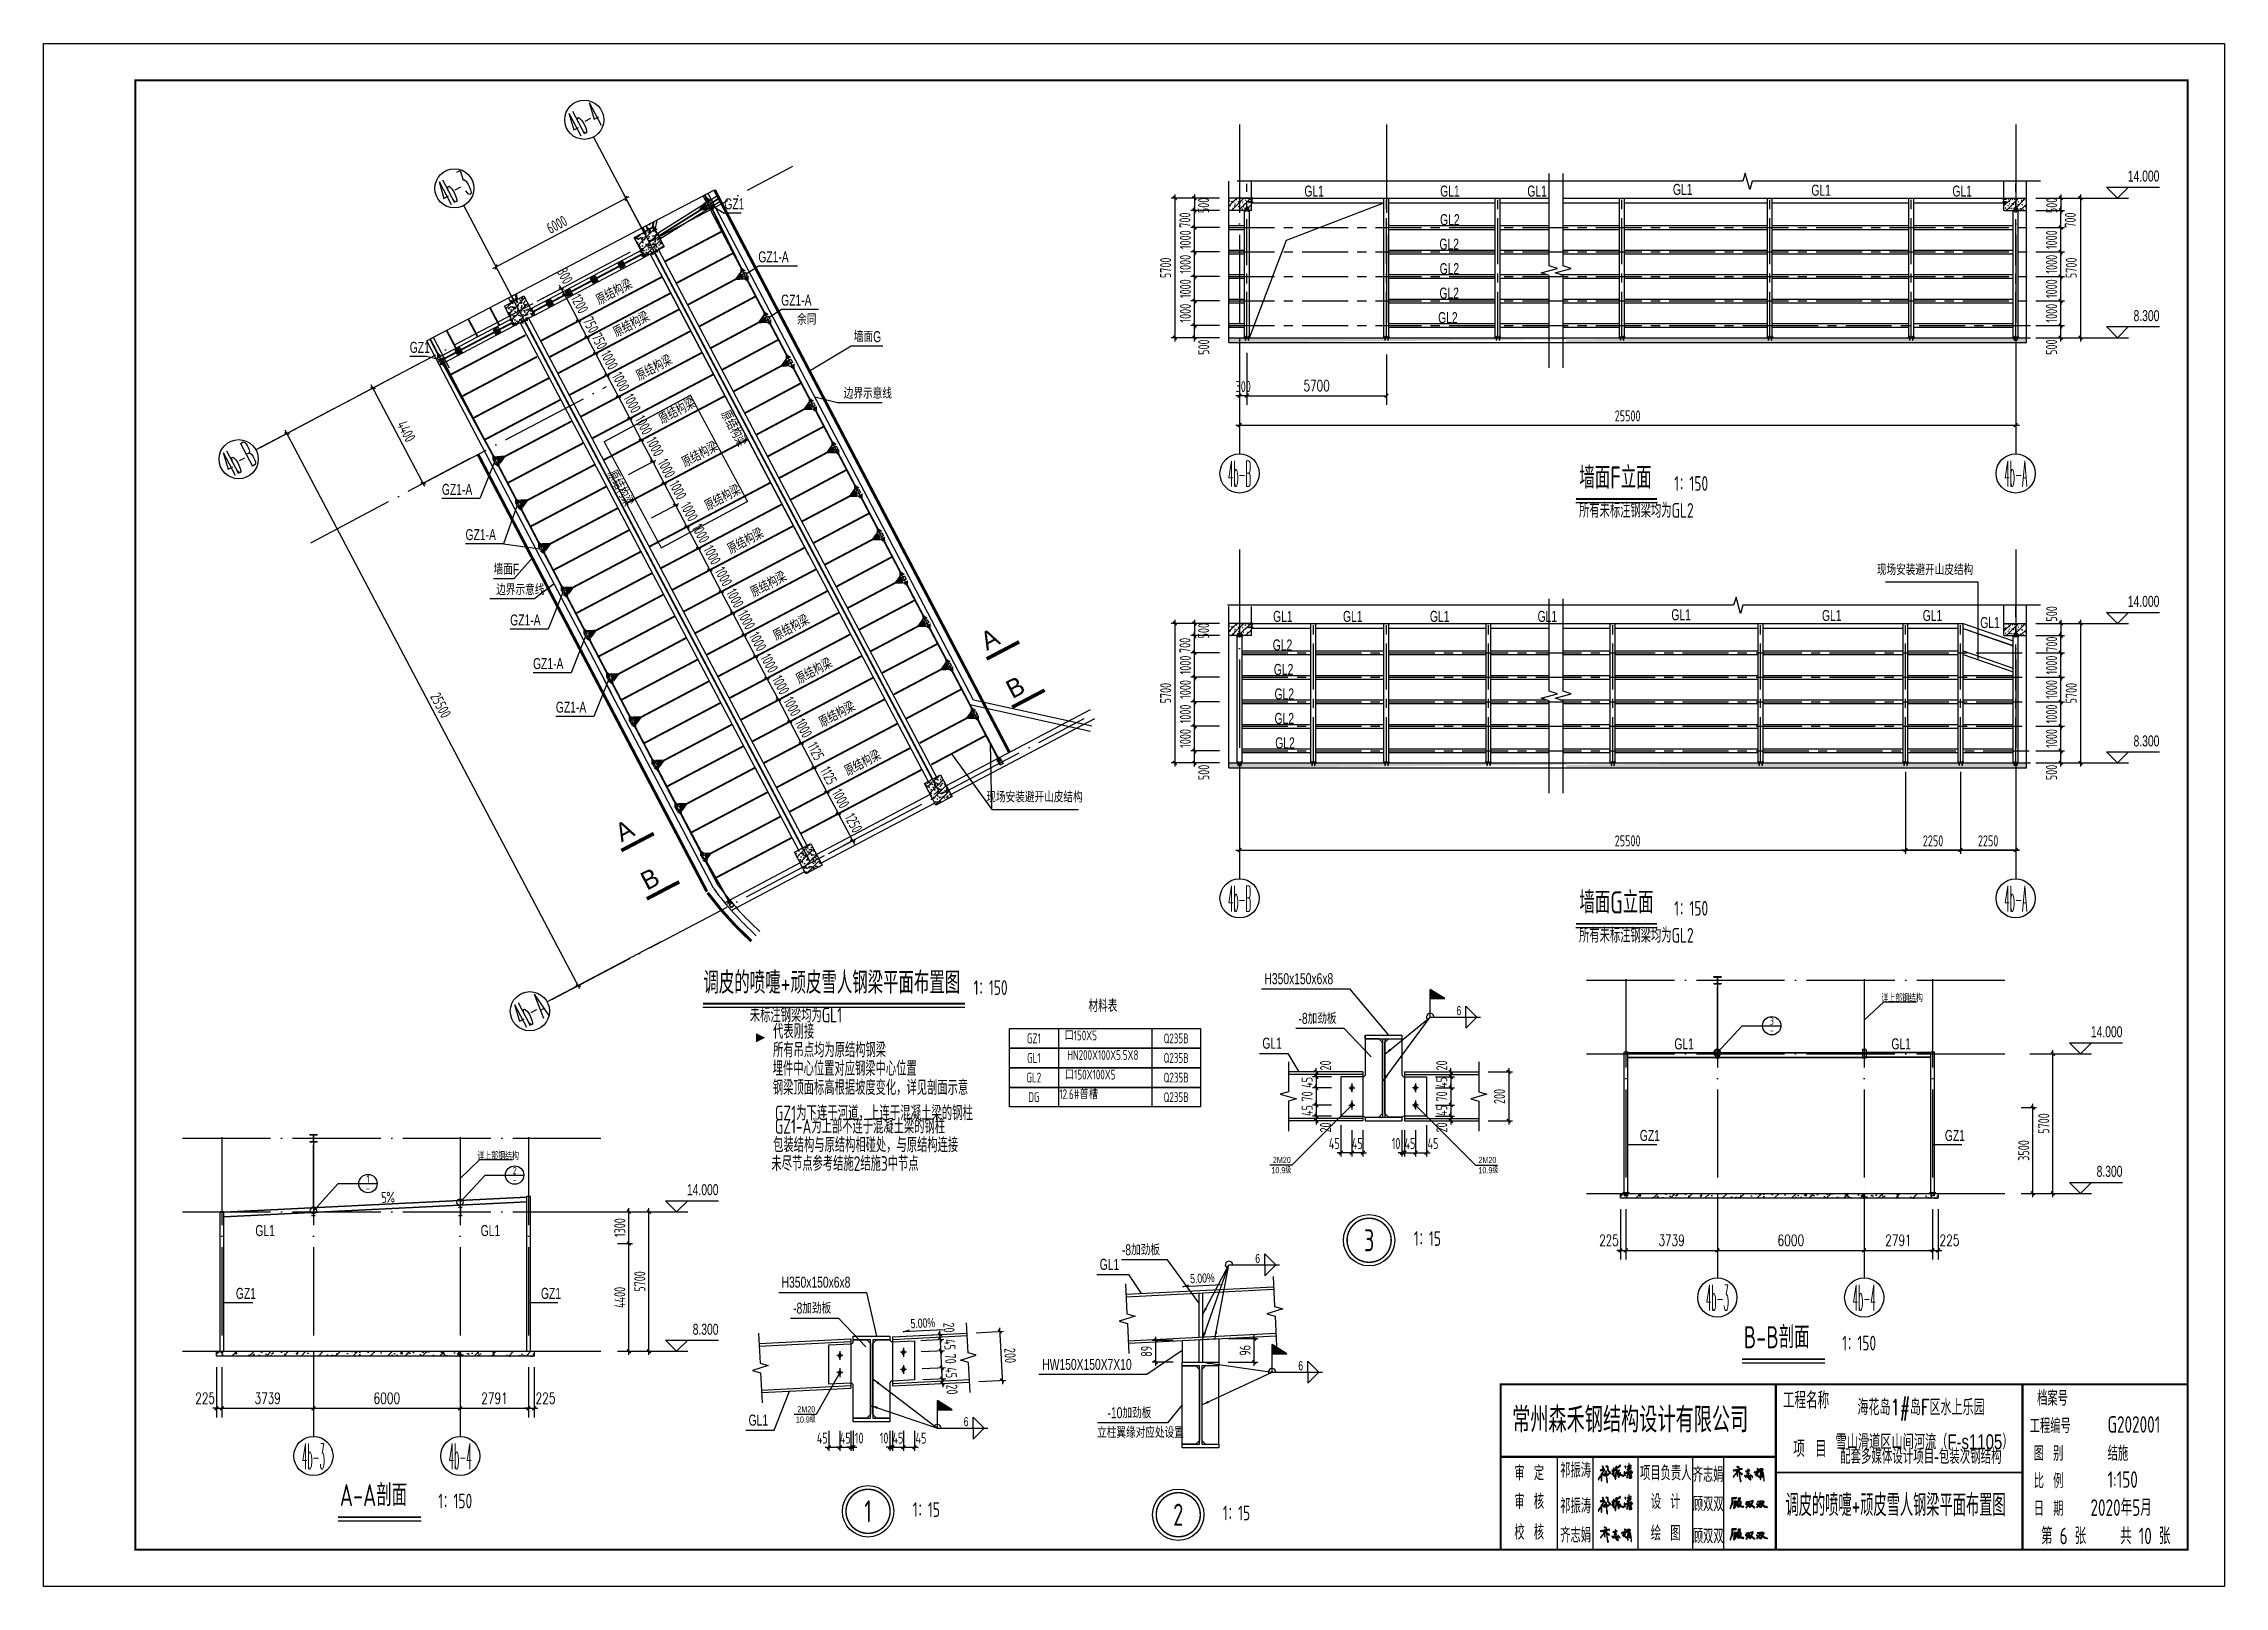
# Model space of a CAD drawing. Extents: x -803796 to -501762, y -1479216 to -846035.
# Drawn here: x -590862 to -501762, y -1196376 to -1133376 of the extents above; entities that cross this region are included whole.
import ezdxf
from ezdxf.enums import TextEntityAlignment as Align

# ---------------------------------------------------------------- set-up
doc = ezdxf.new("R2010")
doc.units = 0
doc.header["$LTSCALE"] = 1500
for name, pattern in [('5102-12$0$5102-12$0$5102-12$0$DASH', [0.35, 0.25, -0.1]), ('ACAD_ISO04W100', [30, 24, -3, 0, -3]), ('CENTER', [2, 1.25, -0.25, 0.25, -0.25]), ('DASHED', [19.05, 12.7, -6.35]), ('HIDDEN', [0.375, 0.25, -0.125]), ('XREF-GRID-04区$0$ACAD_ISO04W100', [30, 24, -3, 0, -3])]:
    doc.linetypes.add(name, pattern=pattern)
doc.layers.get('0').update_dxf_attribs({"linetype": 'CONTINUOUS'})
doc.layers.get('Defpoints').update_dxf_attribs({"linetype": 'CONTINUOUS'})
for name, color, linetype in [('A-ANNO-SECT', 4, 'HIDDEN'), ('A-DOTE', 14, 'ACAD_ISO04W100'), ('AR-INT DECO', 140, 'CONTINUOUS'), ('AXIS', 253, 'CENTER'), ('BORDER', 7, 'CONTINUOUS'), ('C18', 4, 'CENTER'), ('C_Beam', 4, 'DASHED'), ('DIM', 3, 'CONTINUOUS'), ('HATCH', 254, 'CONTINUOUS'), ('L18', 6, 'CONTINUOUS'), ('L25', 7, 'CONTINUOUS'), ('M3', 2, 'CONTINUOUS'), ('NUM', 7, 'CONTINUOUS'), ('P-WALL-NEW', 4, 'CONTINUOUS'), ('P-WALL-ORIG', 6, 'CONTINUOUS'), ('P-银幕', 3, 'CONTINUOUS'), ('PUB_DIM', 3, 'CONTINUOUS'), ('STPM_RBEAM_SIG', 2, 'CONTINUOUS'), ('STPM_SBEAM_NUM', 7, 'CONTINUOUS'), ('STPM_SBEAM_THICK', 2, 'CONTINUOUS'), ('struc', 161, 'CONTINUOUS'), ('STXT_GB_THIN', 2, 'CONTINUOUS'), ('STXT_HF', 7, 'CONTINUOUS'), ('STXT_HF_TEXT', 7, 'CONTINUOUS'), ('STXT_LS_THIN', 8, 'CONTINUOUS'), ('STXT_XG_END_THIN', 2, 'CONTINUOUS'), ('STXT_XG_THIN', 2, 'CONTINUOUS'), ('STXT_XG_TNDSH', 6, 'DASHED'), ('TAB', 7, 'CONTINUOUS'), ('TEXT', 7, 'CONTINUOUS'), ('THICK', 6, 'CONTINUOUS'), ('THIN', 7, 'CONTINUOUS'), ('XREF-GRID-01区$0$AXIS', 3, 'CONTINUOUS'), ('XREF-GRID-01区$0$PUB_DIM', 3, 'CONTINUOUS'), ('XREF-GRID-04区$0$A-DOTE', 14, 'XREF-GRID-04区$0$ACAD_ISO04W100'), ('XREF-GRID-04区$0$AXIS', 3, 'CONTINUOUS')]:
    doc.layers.add(name, color=color, linetype=linetype)
doc.layers.add('点画线', color=1, linetype='CENTER', lineweight=13)
doc.layers.add('粗实线', color=7, linetype='CONTINUOUS', lineweight=30)
doc.styles.add('_TCH_AXIS', font='COMPLEX', dxfattribs={"bigfont": 'GBCBIG'})
doc.styles.add('HZ1', font='TXT', dxfattribs={"bigfont": 'hztxt'})
doc.styles.add('ME', font='')
doc.styles.add('TSSD_Dimension', font='Tssdeng.shx', dxfattribs={"width": 0.7, "bigfont": 'hztxt.shx'})
doc.styles.add('TSSD_Label', font='tj03-romans1.shx', dxfattribs={"width": 0.7, "bigfont": 'hztxt.shx'})
doc.styles.add('TSSD_NORM', font='tssdeng.shx', dxfattribs={"width": 0.7, "bigfont": 'hztxt.shx'})
doc.styles.add('TSSD_Num', font='tssdeng.shx', dxfattribs={"width": 0.7, "bigfont": 'hztxt.shx'})
doc.styles.add('XREF-GRID-01区$0$_TCH_AXIS', font='COMPLEX', dxfattribs={"bigfont": 'GBCBIG'})
doc.styles.add('XREF-GRID-01区$0$_TCH_DIM_T3', font='SIMPLEX', dxfattribs={"width": 0.705882, "bigfont": 'GBCBIG'})
doc.styles.add('XREF-GRID-04区$0$_TCH_AXIS', font='COMPLEX', dxfattribs={"bigfont": 'GBCBIG'})
doc.styles.get('ME').set_extended_font_data('SimSun')
doc.dimstyles.new('TSSD_150_150', dxfattribs={"dimtxt": 450, "dimasz": 150, "dimexe": 150, "dimexo": 375, "dimgap": 150, "dimtad": 1, "dimdec": 0, "dimzin": 0, "dimdsep": 46, "dimtxsty": 'TSSD_Dimension', "dimblk": 'ARCHTICK', "dimblk1": 'ARCHTICK', "dimblk2": 'ARCHTICK', "dimcen": 0, "dimdle": 150, "dimclrt": 7, "dimadec": 0, "dimazin": 0, "dimtfac": 1, "dimtdec": 0, "dimtix": 1, "dimtmove": 2, "dimatfit": 3, "dimfxl": 1, "dimtolj": 1, "dimtzin": 0, "dimarcsym": 0})
doc.dimstyles.new('TSSD_15_150', dxfattribs={"dimtxt": 450, "dimasz": 150, "dimexe": 150, "dimexo": 375, "dimgap": 150, "dimtad": 1, "dimdec": 0, "dimlfac": 0.1, "dimzin": 0, "dimdsep": 46, "dimtxsty": 'TSSD_Dimension', "dimblk": 'ARCHTICK', "dimblk1": 'ARCHTICK', "dimblk2": 'ARCHTICK', "dimcen": 0, "dimdle": 150, "dimclrt": 7, "dimadec": 0, "dimazin": 0, "dimtfac": 1, "dimtdec": 0, "dimtix": 1, "dimtmove": 2, "dimatfit": 3, "dimfxl": 1, "dimtolj": 1, "dimtzin": 0, "dimarcsym": 0})
doc.dimstyles.new('TSSD_LEADER_STYLE_300.0', dxfattribs={"dimtxt": 0.18, "dimasz": 300, "dimexe": 0.18, "dimexo": 0.0625, "dimgap": 0.09, "dimtad": 0, "dimtih": 1, "dimtoh": 1, "dimdec": 4, "dimzin": 0, "dimdsep": 46, "dimtxsty": 'Standard', "dimcen": 0.09, "dimadec": 0, "dimazin": 0, "dimtfac": 1, "dimtdec": 4, "dimtofl": 0, "dimtmove": 0, "dimatfit": 3, "dimfxl": 1, "dimtolj": 1, "dimtzin": 0, "dimarcsym": 0})
doc.dimstyles.new('XREF-GRID-01区$0$_TCH_ARCH&&150', dxfattribs={"dimtxt": 446.25, "dimasz": 150, "dimexe": 375, "dimexo": 450, "dimgap": 189.375, "dimtad": 1, "dimdec": 0, "dimzin": 0, "dimdsep": 46, "dimtxsty": 'XREF-GRID-01区$0$_TCH_DIM_T3', "dimblk": 'XREF-GRID-01区$0$_ArchTick', "dimcen": 0.09, "dimclrt": 7, "dimazin": 2, "dimtfac": 1, "dimtdec": 0, "dimtix": 1, "dimtmove": 2, "dimatfit": 3, "dimfxl": 1, "dimtolj": 1, "dimtzin": 0, "dimarcsym": 0})
pattern_1 = [(50, (-405757.94, -1261522.15), (358.6301, -31.37607), [37.5, -412.5]), (355, (-405757.94, -1261522.15), (-69.37567, 376.09607), [30, -330]), (100.4514, (-405728.05, -1261524.77), (289.2547, 344.7198), [31.8701, -350.57106]), (46.1842, (-405757.94, -1261422.15), (533.6205, -82.7595), [56.25, -618.75]), (96.6356, (-405713.47, -1261429.05), (467.3314, 487.059), [47.8051, -525.8565]), (351.1842, (-405757.94, -1261422.15), (467.331, 487.0593), [45, -495]), (21, (-405707.94, -1261447.15), (298.45353, -201.30945), [37.5, -412.5]), (326, (-405707.94, -1261447.15), (121.65767, 362.575), [30, -330]), (71.4514, (-405683.07, -1261463.93), (420.1113, 161.26525), [31.8701, -350.57106]), (37.5, (-405757.94, -1261522.15), (6.07993, 166.44693), [0, -326, 0, -335, 0, -331.25]), (7.5, (-405757.94, -1261522.15), (131.53477, 197.20586), [0, -191, 0, -318.5, 0, -126.25]), (327.5, (-405869.44, -1261522.15), (266.91122, -11.27744), [0, -125, 0, -390, 0, -517.5]), (317.5, (-405919.44, -1261522.15), (291.59308, 50.0525), [0, -162.5, 0, -259, 0, -367.5]), (45, (-405757.94, -1261522.15), (-176.7767, 176.7767), [])]
pattern_2 = [(50, (-405757.94, -1261522.15), (358.6301, -31.37607), [37.5, -412.5]), (355, (-405757.94, -1261522.15), (-69.3757, 376.0961), [30, -330]), (100.4514, (-405728.05, -1261524.77), (289.2547, 344.7198), [31.8701, -350.57106]), (46.1842, (-405757.94, -1261422.15), (533.6205, -82.7595), [56.25, -618.75]), (96.6356, (-405713.47, -1261429.05), (467.3314, 487.059), [47.8051, -525.8565]), (351.1842, (-405757.94, -1261422.15), (467.331, 487.0593), [45, -495]), (21, (-405707.94, -1261447.15), (298.45353, -201.30945), [37.5, -412.5]), (326, (-405707.94, -1261447.15), (121.6577, 362.575), [30, -330]), (71.4514, (-405683.07, -1261463.93), (420.1113, 161.26525), [31.8701, -350.57106]), (37.5, (-405757.94, -1261522.15), (6.07993, 166.44693), [0, -326, 0, -335, 0, -331.25]), (7.5, (-405757.94, -1261522.15), (131.53477, 197.20586), [0, -191, 0, -318.5, 0, -126.25]), (327.5, (-405869.44, -1261522.15), (266.91122, -11.27744), [0, -125, 0, -390, 0, -517.5]), (317.5, (-405919.44, -1261522.15), (291.59308, 50.0525), [0, -162.5, 0, -259, 0, -367.5]), (45, (-405757.94, -1261522.15), (-176.7767, 176.7767), [])]
pattern_3 = [(50, (45921.1, -13410.04), (717.26018, -62.75213), [75, -825]), (355, (45921.1, -13410.04), (-138.75133, 752.19213), [60, -660]), (100.4514, (45980.9, -13415.3), (578.50938, 689.43954), [63.7402, -701.1421]), (46.1842, (45921.1, -13210), (1067.24105, -165.519), [112.5, -1237.5]), (96.6356, (46010, -13223.8), (934.6627, 974.1179), [95.6103, -1051.713]), (351.1842, (45921.1, -13210), (934.6619, 974.1186), [90, -990]), (21, (46021.1, -13260.04), (596.90705, -402.6189), [75, -825]), (326, (46021.1, -13260.04), (243.31533, 725.15005), [60, -660]), (71.4514, (46070.85, -13293.6), (840.22263, 322.5305), [63.7402, -701.1421]), (37.5, (45921.1, -13410.04), (12.159855, 332.893854), [0, -652, 0, -670, 0, -662.5]), (7.5, (45921.1, -13410.04), (263.06954, 394.41171), [0, -382, 0, -637, 0, -252.5]), (327.5, (45698.1, -13410.04), (533.822436, -22.55487), [0, -250, 0, -780, 0, -1035]), (317.5, (45598.1, -13410.04), (583.18617, 100.10498), [0, -325, 0, -518, 0, -735]), (45, (45921.1, -13410.04), (-353.55339, 353.55339), [])]
pattern_4 = [(50, (103282.07, -6960.87), (717.26018, -62.75213), [75, -825]), (355, (103282.1, -6960.9), (-138.75133, 752.19213), [60, -660]), (100.4514, (103341.84, -6966.1), (578.50938, 689.43954), [63.7402, -701.1421]), (46.1842, (103282.1, -6760.9), (1067.24105, -165.519), [112.5, -1237.5]), (96.6356, (103371, -6774.7), (934.6627, 974.1179), [95.6103, -1051.713]), (351.1842, (103282.1, -6760.9), (934.6619, 974.1186), [90, -990]), (21, (103382.07, -6810.87), (596.90705, -402.6189), [75, -825]), (326, (103382.1, -6810.9), (243.31533, 725.15005), [60, -660]), (71.4514, (103431.8, -6844.4), (840.22263, 322.5305), [63.7402, -701.1421]), (37.5, (103282.07, -6960.87), (12.159855, 332.893854), [0, -652, 0, -670, 0, -662.5]), (7.5, (103282.07, -6960.87), (263.06954, 394.41171), [0, -382, 0, -637, 0, -252.5]), (327.5, (103059.07, -6960.87), (533.822436, -22.55487), [0, -250, 0, -780, 0, -1035]), (317.5, (102959.07, -6960.87), (583.18617, 100.10498), [0, -325, 0, -518, 0, -735]), (45, (103282.07, -6960.87), (-353.55339, 353.55339), [])]

msp = doc.modelspace()

# ---------------------------------------------------------------- texts
at = {"style": 'TSSD_Label', "width": 0.7}
for s, height, p in [('H350x150x6x8', 450, (-540983, -1171785.2)), ('-8加劲板', 450, (-539591.7, -1173405.9)), ('GL1', 450, (-541065.7, -1174420.3)), ('10.9级', 250, (-540696.3, -1179505.8)), ('2M20', 250, (-540637.8, -1179087)), ('2M20', 250, (-532237.8, -1179087)), ('10.9级', 250, (-532237.8, -1179505.8)), ('GL1', 450, (-547714.2, -1183451.7, -6.2)), ('-8加劲板', 450, (-546806.5, -1182854.5, -6.2)), ('H350x150x6x8', 450, (-560709.5, -1184178.7, -6.2)), ('-8加劲板', 450, (-560238.5, -1185239.4, -6.2)), ('HW150X150X7X10', 450, (-550060.1, -1187537.2, -6.2)), ('GL1', 450, (-562058.3, -1189812.2, -6.2)), ('10.9级', 250, (-560124.6, -1189689.8, -6.2)), ('2M20', 250, (-560066.1, -1189271, -6.2)), ('-10加劲板', 450, (-547394.9, -1189511.9, -6.2)), ('立柱翼缘对应处设置', 450, (-547819.1, -1190313.6, -6.2))]:
    msp.add_text(s, height=height, dxfattribs=at).set_placement(p)
for p in [(-514929.5, -1172324.3, -3.1), (-572290.4, -1178773.4, -3.1)]:
    msp.add_text('详上部钢结构', height=300, dxfattribs=at).set_placement(p, align=Align.MIDDLE)
at = {"layer": 'AXIS', "color": 7, "style": '_TCH_AXIS'}
for s, width, p, p2 in [('4b-B', 0.288199, (-583195.5, -1151087.5, -3.1), (-582112.3, -1150515.7, -3.1)), ('4b-A', 0.284848, (-571296.4, -1173631.1, -3.1), (-570213.2, -1173059.4, -3.1))]:
    msp.add_text(s, height=1050, rotation=27.826245, dxfattribs=dict(at, width=width)).set_placement(p, p2, align=Align.FIT)
at = {"layer": 'NUM', "style": 'TSSD_NORM'}
for s, height, width, p in [('墙面F立面', 900, 0.7, (-528114.3, -1151816.7, -9.3)), (' 1：150', 600, 0.7, (-524495.7, -1151816.7, -9.3)), ('所有未标注钢梁均为GL2', 600, 0.7, (-528128, -1152916.1, -9.3)), ('墙面G立面', 900, 0.7, (-528114.3, -1169167.9, -9.3)), (' 1：150', 600, 0.7, (-524495.7, -1169167.9, -9.3)), ('所有未标注钢梁均为GL2', 600, 0.7, (-528128, -1170267.2, -9.3)), ('调皮的喷嚏+顽皮雪人钢梁平面布置图', 900, 0.7, (-563902.7, -1172443.5, -3.1)), (' 1：150', 600, 0.7, (-553117.8, -1172405.2, -3.1)), ('未标注钢梁均为GL1', 600, 0.7, (-562008.3, -1173525.8, -3.1)), ('代表刚接', 600, 0.7, (-561058.5, -1174194.1, -3.1)), ('所有吊点均为原结构钢梁', 600, 0.7, (-561061.8, -1174951.6, -3.1)), ('埋件中心位置对应钢梁中心位置', 600, 0.7, (-561071.8, -1175707.4, -3.1)), ('钢梁顶面标高根据坡度变化，详见剖面示意', 600, 0.7, (-561067.5, -1176487.7, -3.1)), ('GZ1-A为上部不连于混凝土梁的钢柱', 600, 0.7, (-560982.9, -1178068.1, -3.1)), ('未尽节点参考结施2结施3中节点', 600, 0.7, (-561126.2, -1179588.5, -3.1)), ('包装结构与原结构相碰处，与原结构连接', 600, 0.7, (-561054.5, -1178828.3, -3.1)), (' 1：15', 600, 0.7, (-535135.9, -1182650.7, -3.1)), ('B-B剖面', 900, 0.7, (-521400.6, -1186920.5, -12.4)), (' 1：150', 600, 0.7, (-517631.7, -1186920.5, -12.4)), ('A-A剖面', 900, 0.7, (-578761.5, -1193369.7, -12.4)), (' 1：150', 600, 0.7, (-574992.7, -1193369.7, -12.4)), (' 1：15', 600, 0.7, (-555608.9, -1193719.4, -9.3)), ('调皮的喷嚏+顽皮雪人钢梁平面布置图', 900, 0.6, (-519691.5, -1193779.2, -3.1)), (' 1：15', 600, 0.7, (-542934.1, -1193858.4, -9.3))]:
    msp.add_text(s, height=height, dxfattribs=dict(at, width=width)).set_placement(p, align=Align.BOTTOM_LEFT)
at = {"layer": 'NUM', "style": 'TSSD_NORM', "width": 0.7}
msp.add_text('GZ1为下连于河道，上连于混凝土梁的钢柱', height=600, dxfattribs=at).set_placement((-560982.9, -1177347.1, -3.1), (-552890.6, -1177347.1, -3.1), align=Align.FIT)
msp.add_text('第 6 张', height=675, dxfattribs=at).set_placement((-509251.8, -1194656.6, -3.1))
at = {"layer": 'P-WALL-ORIG', "color": 1, "style": 'TSSD_Label', "width": 0.7}
for p in [(-558170.4, -1147876.1, -6.2), (-572370, -1155896.4, -3.1)]:
    msp.add_text('边界示意线', height=450, dxfattribs=at).set_placement(p)
at = {"layer": 'STPM_SBEAM_NUM', "style": 'TSSD_Label', "width": 0.7}
for p in [(-513993.2, -1155216.7, -3.1), (-550377.5, -1164499.5, -1.9)]:
    msp.add_text('现场安装避开山皮结构', height=450, dxfattribs=at).set_placement(p, align=Align.BOTTOM_CENTER)
at = {"layer": 'STXT_HF_TEXT', "style": 'TSSD_Label', "width": 0.7}
for p in [(-533135.8, -1173050.9), (-541358.2, -1183175.6, -6.2), (-539597.8, -1187550.5, -6.2), (-553269.5, -1189836.5, -6.2)]:
    msp.add_text('6', height=375, dxfattribs=at).set_placement(p)
at = {"layer": 'TAB', "style": 'TSSD_NORM', "width": 0.7}
for s, height, p in [('材料表', 511.5, (-547582, -1173076.5, -6.2)), ('口150X5', 400.5, (-548489.5, -1174197.5, -6.2)), ('HN200X100X5.5X8', 400.5, (-547583.2, -1174997.5, -6.2)), ('12.6#普槽', 400.5, (-548571.1, -1176597.5, -6.2)), ('口150X100X5', 400.5, (-548102.7, -1175797.5, -6.2))]:
    msp.add_text(s, height=height, dxfattribs=at).set_placement(p, align=Align.BOTTOM_CENTER)
for s, p in [('GZ1', (-550402.7, -1173997.5, -6.2)), ('Q235B', (-544589, -1173997.5, -6.2)), ('GL1', (-550402.7, -1174797.5, -6.2)), ('Q235B', (-544589, -1174797.5, -6.2)), ('GL2', (-550402.7, -1175597.5, -6.2)), ('Q235B', (-544589, -1175597.5, -6.2)), ('DG', (-550402.7, -1176397.5, -6.2)), ('Q235B', (-544589, -1176397.5, -6.2))]:
    msp.add_text(s, height=400, dxfattribs=at).set_placement(p, align=Align.MIDDLE_CENTER)
at = {"layer": 'TEXT', "style": 'TSSD_Label', "width": 0.7}
for s, p in [('GL1', (-539349.9, -1139623, -3.1)), ('GL1', (-533800, -1139623, -3.1)), ('GL1', (-530241, -1139623, -3.1)), ('GL1', (-524292.7, -1139554.3, -3.1)), ('GL1', (-518636.9, -1139586.6, -3.1)), ('GL1', (-512871.3, -1139623, -3.1)), ('GZ1', (-563051.6, -1140143.8, -3.1)), ('GL2', (-533804.9, -1140789.7, -3.1)), ('GL2', (-533832, -1141789.7, -3.1)), ('GZ1-A', (-561660.7, -1142307.6, -3.1)), ('GL2', (-533822.9, -1142789.7, -3.1)), ('GZ1-A', (-560727.1, -1144076.3, -3.1)), ('GL2', (-533832, -1143789.7, -3.1)), ('余同', (-560078.2, -1144856.3, -3.1)), ('GL2', (-533884.9, -1144789.7, -3.1)), ('GZ1', (-575901.5, -1146004.1, -3.1)), ('墙面G', (-557757.1, -1145565.3)), ('GZ1-A', (-574589.1, -1151803.5, -3.1)), ('GZ1-A', (-573621.9, -1153650.3, -3.1)), ('墙面F', (-572477.5, -1155062.8, -3.1)), ('GL1', (-524357.2, -1156921.5, -3.1)), ('GL1', (-518202.5, -1156953.7, -3.1)), ('GL1', (-514086.4, -1156953.7, -3.1)), ('GZ1-A', (-571797.3, -1157135.7, -3.1)), ('GL1', (-540628, -1156990.2, -3.1)), ('GL1', (-537772.8, -1156990.2, -3.1)), ('GL1', (-534220.8, -1156990.2, -3.1)), ('GL1', (-529821.1, -1156990.2, -3.1)), ('GL1', (-511736.1, -1157241.3, -3.1)), ('GL2', (-540641.6, -1158156.8, -3.1)), ('GZ1-A', (-570864.9, -1158916.4, -3.1)), ('GL2', (-540598, -1159156.8, -3.1)), ('GL2', (-540569, -1160156.8, -3.1)), ('GZ1-A', (-569932.4, -1160697, -3.1)), ('GL2', (-540569, -1161156.8, -3.1)), ('GL2', (-540540, -1162156.8, -3.1)), ('GL1', (-524233.2, -1174446.3, -3.1)), ('GL1', (-515365.6, -1174446.3, -3.1)), ('GZ1', (-525644.7, -1178187.1, -3.1)), ('GZ1', (-513180.7, -1178187.1, -3.1)), ('GL1', (-582210.4, -1182070.8, -3.1)), ('GL1', (-573005.4, -1182070.8, -3.1)), ('GZ1', (-583005.7, -1184636.3, -3.1)), ('GZ1', (-570541.7, -1184636.3, -3.1))]:
    msp.add_text(s, height=450, dxfattribs=at).set_placement(p)
at = {"layer": 'TEXT', "style": 'TSSD_NORM', "width": 0.7}
for s, rotation, p in [('原结构梁', 28, (-568145.8, -1144076.8, -3.1)), ('原结构梁', 28, (-567445.6, -1145403.3, -3.1)), ('原结构梁', 28, (-566512, -1147172.1, -3.1)), ('原结构梁', 28, (-565578.4, -1148940.8, -3.1)), ('原结构梁', 298, (-563229.2, -1148493.8, -3.1)), ('原结构梁', 28, (-564644.8, -1150709.5, -3.1)), ('原结构梁', 298, (-567852.9, -1150934.3, -3.1)), ('原结构梁', 28, (-563711.2, -1152478.3, -3.1)), ('原结构梁', 28, (-562777.7, -1154247, -3.1)), ('原结构梁', 28, (-561844.1, -1156015.7, -3.1)), ('原结构梁', 28, (-560910.5, -1157784.5, -3.1)), ('原结构梁', 28, (-559976.9, -1159553.2, -3.1)), ('原结构梁', 28, (-559043.3, -1161321.9, -3.1)), ('原结构梁', 28, (-557993, -1163311.8, -3.1)), ('5%', 3, (-577056.6, -1180727, -3.1))]:
    msp.add_text(s, height=450, rotation=rotation, dxfattribs=at).set_placement(p)
at = {"layer": 'THICK', "style": 'TSSD_Label'}
for s, p in [('A', (-552325, -1158173.9, -3.1)), ('B', (-551284.1, -1160146, -3.1)), ('A', (-567251.7, -1166000.3)), ('B', (-566210.8, -1167972.4))]:
    msp.add_text(s, height=750, rotation=27.66915, dxfattribs=at).set_placement(p)
at = {"layer": 'THIN', "style": 'TSSD_Label', "width": 0.7}
for s, p in [('14.000', (-504418, -1139143.3, -3.1)), ('8.300', (-504418, -1144843.3, -3.1)), ('14.000', (-504418, -1156510.4, -3.1)), ('8.300', (-504418, -1162210.4, -3.1)), ('14.000', (-505926.6, -1174086.4, -3.1)), ('8.300', (-505926.6, -1179786.4, -3.1)), ('14.000', (-563287.6, -1180535.6, -3.1)), ('8.300', (-563287.6, -1186235.6, -3.1))]:
    msp.add_text(s, height=450, dxfattribs=at).set_placement(p, align=Align.BOTTOM_RIGHT)
for p in [(-543518.9, -1183789.6, -6.2), (-554940.5, -1185625.3, -6.2)]:
    msp.add_text('5.00%', height=375, rotation=2.862405, dxfattribs=at).set_placement(p, align=Align.MIDDLE)
at = {"layer": 'XREF-GRID-01区$0$AXIS', "color": 7, "style": 'XREF-GRID-01区$0$_TCH_AXIS'}
for s, width, p, p2 in [('4b-B', 0.221456, (-542469.2, -1151462.7, -3.1), (-541528, -1151462.7, -3.1)), ('4b-A', 0.218881, (-510759.2, -1151462.7, -3.1), (-509818, -1151462.7, -3.1)), ('4b-B', 0.221456, (-542469.2, -1168813.8, -3.1), (-541528, -1168813.8, -3.1)), ('4b-A', 0.218881, (-510759.2, -1168813.8, -3.1), (-509818, -1168813.8, -3.1)), ('4b-3', 0.229558, (-522947.5, -1185114.9, -3.1), (-522006.3, -1185114.9, -3.1)), ('4b-4', 0.224093, (-516947.5, -1185114.9, -3.1), (-516006.3, -1185114.9, -3.1)), ('4b-3', 0.229558, (-580308.4, -1191588.5, -3.1), (-579367.2, -1191588.5, -3.1)), ('4b-4', 0.224093, (-574308.4, -1191588.5, -3.1), (-573367.2, -1191588.5, -3.1))]:
    msp.add_text(s, height=1050, dxfattribs=dict(at, width=width)).set_placement(p, p2, align=Align.FIT)
at = {"layer": 'XREF-GRID-04区$0$AXIS', "color": 7, "style": 'XREF-GRID-04区$0$_TCH_AXIS'}
for s, width, p, p2 in [('4b-4', 0.29163, (-569073.1, -1137225.9, -3.1), (-567989.9, -1136654.2, -3.1)), ('4b-3', 0.298743, (-574379.3, -1140026.7, -3.1), (-573296.1, -1139454.9, -3.1))]:
    msp.add_text(s, height=1050, rotation=27.826245, dxfattribs=dict(at, width=width)).set_placement(p, p2, align=Align.FIT)

# ---------------------------------------------------------------- blocks, each defined once
blk = doc.blocks.new('_ArchTick')
at = {"color": 0, "linetype": 'ByBlock', "const_width": 0.4}
blk.add_lwpolyline([(-0.5, -0.5), (0.5, 0.5)], dxfattribs=at)
blk = doc.blocks.new('*D719')
at = {"layer": 'Defpoints', "color": 0, "transparency": 16777216}
for p in [(-553130, -1186035), (-553030, -1188033), (-551696, -1187966)]:
    blk.add_point(p, dxfattribs=at)
at = {"layer": 'DIM', "color": 0, "lineweight": -2, "transparency": 16777216}
for p, q in [((-551804, -1185819), (-551689, -1188116)), ((-552755, -1186017), (-551646, -1185961)), ((-552656, -1188014), (-551546, -1187959))]:
    blk.add_line(p, q, dxfattribs=at)
at = {"layer": 'DIM', "color": 0, "lineweight": -2, "transparency": 16777216, "xscale": 150, "yscale": 150, "zscale": 150}
for p, rotation in [((-551796, -1185969), 92.86240522610872), ((-551696, -1187966), 272.8624052261088)]:
    blk.add_blockref('_ArchTick', p, dxfattribs=dict(at, rotation=rotation))
at = {"layer": 'DIM', "color": 7, "transparency": 16777216, "insert": (-551372, -1186949), "char_height": 450, "attachment_point": 5, "rotation": 272.86241, "style": 'TSSD_Dimension'}
blk.add_mtext('\\A1;200', dxfattribs=at)
blk = doc.blocks.new('*D720')
at = {"layer": 'Defpoints', "color": 0, "transparency": 16777216}
for p in [(-558782, -1189655), (-558332, -1189655), (-558332, -1190695)]:
    blk.add_point(p, dxfattribs=at)
at = {"layer": 'DIM', "color": 0, "lineweight": -2, "transparency": 16777216}
for p, q in [((-558782, -1190030), (-558782, -1190845)), ((-558332, -1190030), (-558332, -1190845)), ((-558932, -1190695), (-558182, -1190695))]:
    blk.add_line(p, q, dxfattribs=at)
at = {"layer": 'DIM', "color": 0, "lineweight": -2, "transparency": 16777216, "xscale": 150, "yscale": 150, "zscale": 150, "rotation": 180}
blk.add_blockref('_ArchTick', (-558782, -1190695), dxfattribs=at)
at = {"layer": 'DIM', "color": 0, "lineweight": -2, "transparency": 16777216, "xscale": 150, "yscale": 150, "zscale": 150}
blk.add_blockref('_ArchTick', (-558332, -1190695), dxfattribs=at)
at = {"layer": 'DIM', "color": 7, "transparency": 16777216, "insert": (-559048, -1190320), "char_height": 450, "attachment_point": 5, "style": 'TSSD_Dimension'}
blk.add_mtext('\\A1;45', dxfattribs=at)
blk = doc.blocks.new('*D721')
at = {"layer": 'Defpoints', "color": 0, "transparency": 16777216}
for p in [(-555732, -1189655), (-555282, -1189655), (-555282, -1190695)]:
    blk.add_point(p, dxfattribs=at)
at = {"layer": 'DIM', "color": 0, "lineweight": -2, "transparency": 16777216}
for p, q in [((-555732, -1190030), (-555732, -1190845)), ((-555282, -1190030), (-555282, -1190845)), ((-555882, -1190695), (-555132, -1190695))]:
    blk.add_line(p, q, dxfattribs=at)
at = {"layer": 'DIM', "color": 0, "lineweight": -2, "transparency": 16777216, "xscale": 150, "yscale": 150, "zscale": 150, "rotation": 180}
blk.add_blockref('_ArchTick', (-555732, -1190695), dxfattribs=at)
at = {"layer": 'DIM', "color": 0, "lineweight": -2, "transparency": 16777216, "xscale": 150, "yscale": 150, "zscale": 150}
blk.add_blockref('_ArchTick', (-555282, -1190695), dxfattribs=at)
at = {"layer": 'DIM', "color": 7, "transparency": 16777216, "insert": (-555016, -1190320), "char_height": 450, "attachment_point": 5, "style": 'TSSD_Dimension'}
blk.add_mtext('\\A1;45', dxfattribs=at)
blk = doc.blocks.new('*D722')
at = {"layer": 'Defpoints', "color": 0, "transparency": 16777216}
for p in [(-555318, -1187947), (-555308, -1188147), (-554145, -1187888)]:
    blk.add_point(p, dxfattribs=at)
at = {"layer": 'DIM', "color": 0, "lineweight": -2, "transparency": 16777216}
for p, q in [((-554944, -1187928), (-553995, -1187881)), ((-554934, -1188128), (-553985, -1188081)), ((-554145, -1187888), (-554152, -1187739)), ((-554135, -1188088), (-554145, -1187888)), ((-554135, -1188088), (-554127, -1188238))]:
    blk.add_line(p, q, dxfattribs=at)
at = {"layer": 'DIM', "color": 0, "lineweight": -2, "transparency": 16777216, "xscale": 150, "yscale": 150, "zscale": 150}
for p, rotation in [((-554145, -1187888), 272.8624052261551), ((-554135, -1188088), 92.86240522615505)]:
    blk.add_blockref('_ArchTick', p, dxfattribs=dict(at, rotation=rotation))
at = {"layer": 'DIM', "color": 7, "transparency": 16777216, "insert": (-553747, -1188335), "char_height": 450, "attachment_point": 5, "rotation": 272.86241, "style": 'TSSD_Dimension'}
blk.add_mtext('\\A1;20', dxfattribs=at)
blk = doc.blocks.new('*D723')
at = {"layer": 'Defpoints', "color": 0, "transparency": 16777216}
for p in [(-555398, -1186349), (-555376, -1186804), (-554224, -1186290)]:
    blk.add_point(p, dxfattribs=at)
at = {"layer": 'DIM', "color": 0, "lineweight": -2, "transparency": 16777216}
for p, q in [((-555024, -1186330), (-554075, -1186283)), ((-555001, -1186786), (-554052, -1186738)), ((-554224, -1186290), (-554232, -1186141)), ((-554202, -1186746), (-554224, -1186290)), ((-554202, -1186746), (-554194, -1186896))]:
    blk.add_line(p, q, dxfattribs=at)
at = {"layer": 'DIM', "color": 0, "lineweight": -2, "transparency": 16777216, "xscale": 150, "yscale": 150, "zscale": 150}
for p, rotation in [((-554224, -1186290), 272.8624052260781), ((-554202, -1186746), 92.86240522607812)]:
    blk.add_blockref('_ArchTick', p, dxfattribs=dict(at, rotation=rotation))
at = {"layer": 'DIM', "color": 7, "transparency": 16777216, "insert": (-553839, -1186499), "char_height": 450, "attachment_point": 5, "rotation": 272.86241, "style": 'TSSD_Dimension'}
blk.add_mtext('\\A1;45', dxfattribs=at)
blk = doc.blocks.new('*D724')
at = {"layer": 'Defpoints', "color": 0, "transparency": 16777216}
for p in [(-555376, -1186804), (-554202, -1186746), (-555341, -1187504)]:
    blk.add_point(p, dxfattribs=at)
at = {"layer": 'DIM', "color": 0, "lineweight": -2, "transparency": 16777216}
for p, q in [((-555001, -1186786), (-554052, -1186738)), ((-554202, -1186746), (-554209, -1186596)), ((-554167, -1187445), (-554202, -1186746)), ((-554966, -1187485), (-554017, -1187437)), ((-554167, -1187445), (-554159, -1187595))]:
    blk.add_line(p, q, dxfattribs=at)
at = {"layer": 'DIM', "color": 0, "lineweight": -2, "transparency": 16777216, "xscale": 150, "yscale": 150, "zscale": 150}
for p, rotation in [((-554202, -1186746), 272.8624052261013), ((-554167, -1187445), 92.86240522610127)]:
    blk.add_blockref('_ArchTick', p, dxfattribs=dict(at, rotation=rotation))
at = {"layer": 'DIM', "color": 7, "transparency": 16777216, "insert": (-553810, -1187077), "char_height": 450, "attachment_point": 5, "rotation": 272.86241, "style": 'TSSD_Dimension'}
blk.add_mtext('\\A1;70', dxfattribs=at)
blk = doc.blocks.new('*D725')
at = {"layer": 'Defpoints', "color": 0, "transparency": 16777216}
for p in [(-555341, -1187504), (-554167, -1187445), (-555318, -1187947)]:
    blk.add_point(p, dxfattribs=at)
at = {"layer": 'DIM', "color": 0, "lineweight": -2, "transparency": 16777216}
for p, q in [((-554966, -1187485), (-554017, -1187437)), ((-554167, -1187445), (-554174, -1187295)), ((-554145, -1187888), (-554167, -1187445)), ((-554944, -1187928), (-553995, -1187881)), ((-554145, -1187888), (-554137, -1188038))]:
    blk.add_line(p, q, dxfattribs=at)
at = {"layer": 'DIM', "color": 0, "lineweight": -2, "transparency": 16777216, "xscale": 150, "yscale": 150, "zscale": 150}
for p, rotation in [((-554167, -1187445), 272.8624052261088), ((-554145, -1187888), 92.86240522610872)]:
    blk.add_blockref('_ArchTick', p, dxfattribs=dict(at, rotation=rotation))
at = {"layer": 'DIM', "color": 7, "transparency": 16777216, "insert": (-553781, -1187648), "char_height": 450, "attachment_point": 5, "rotation": 272.86241, "style": 'TSSD_Dimension'}
blk.add_mtext('\\A1;45', dxfattribs=at)
blk = doc.blocks.new('*D726')
at = {"layer": 'Defpoints', "color": 0, "transparency": 16777216}
for p in [(-555408, -1186149), (-555398, -1186349), (-554234, -1186091)]:
    blk.add_point(p, dxfattribs=at)
at = {"layer": 'DIM', "color": 0, "lineweight": -2, "transparency": 16777216}
for p, q in [((-555034, -1186131), (-554085, -1186083)), ((-555024, -1186330), (-554075, -1186283)), ((-554234, -1186091), (-554242, -1185941)), ((-554224, -1186290), (-554234, -1186091)), ((-554224, -1186290), (-554217, -1186440))]:
    blk.add_line(p, q, dxfattribs=at)
at = {"layer": 'DIM', "color": 0, "lineweight": -2, "transparency": 16777216, "xscale": 150, "yscale": 150, "zscale": 150}
for p, rotation in [((-554234, -1186091), 272.8624052261617), ((-554224, -1186290), 92.8624052261617)]:
    blk.add_blockref('_ArchTick', p, dxfattribs=dict(at, rotation=rotation))
at = {"layer": 'DIM', "color": 7, "transparency": 16777216, "insert": (-553873, -1185806), "char_height": 450, "attachment_point": 5, "rotation": 272.86241, "style": 'TSSD_Dimension'}
blk.add_mtext('\\A1;20', dxfattribs=at)
blk = doc.blocks.new('*D727')
at = {"layer": 'Defpoints', "color": 0, "transparency": 16777216}
for p in [(-556282, -1189655), (-556182, -1189655), (-556182, -1190695)]:
    blk.add_point(p, dxfattribs=at)
at = {"layer": 'DIM', "color": 0, "lineweight": -2, "transparency": 16777216}
for p, q in [((-556282, -1190030), (-556282, -1190845)), ((-556182, -1190030), (-556182, -1190845)), ((-556282, -1190695), (-556432, -1190695)), ((-556282, -1190695), (-556182, -1190695)), ((-556182, -1190695), (-556032, -1190695))]:
    blk.add_line(p, q, dxfattribs=at)
at = {"layer": 'DIM', "color": 0, "lineweight": -2, "transparency": 16777216, "xscale": 150, "yscale": 150, "zscale": 150}
blk.add_blockref('_ArchTick', (-556282, -1190695), dxfattribs=at)
at = {"layer": 'DIM', "color": 0, "lineweight": -2, "transparency": 16777216, "xscale": 150, "yscale": 150, "zscale": 150, "rotation": 180}
blk.add_blockref('_ArchTick', (-556182, -1190695), dxfattribs=at)
at = {"layer": 'DIM', "color": 7, "transparency": 16777216, "insert": (-556524, -1190320), "char_height": 450, "attachment_point": 5, "style": 'TSSD_Dimension'}
blk.add_mtext('\\A1;10', dxfattribs=at)
blk = doc.blocks.new('*D728')
at = {"layer": 'Defpoints', "color": 0, "transparency": 16777216}
for p in [(-556182, -1189655), (-555732, -1189655), (-555732, -1190695)]:
    blk.add_point(p, dxfattribs=at)
at = {"layer": 'DIM', "color": 0, "lineweight": -2, "transparency": 16777216}
for p, q in [((-556182, -1190030), (-556182, -1190845)), ((-555732, -1190030), (-555732, -1190845)), ((-556182, -1190695), (-556332, -1190695)), ((-556182, -1190695), (-555732, -1190695)), ((-555732, -1190695), (-555582, -1190695))]:
    blk.add_line(p, q, dxfattribs=at)
at = {"layer": 'DIM', "color": 0, "lineweight": -2, "transparency": 16777216, "xscale": 150, "yscale": 150, "zscale": 150}
blk.add_blockref('_ArchTick', (-556182, -1190695), dxfattribs=at)
at = {"layer": 'DIM', "color": 0, "lineweight": -2, "transparency": 16777216, "xscale": 150, "yscale": 150, "zscale": 150, "rotation": 180}
blk.add_blockref('_ArchTick', (-555732, -1190695), dxfattribs=at)
at = {"layer": 'DIM', "color": 7, "transparency": 16777216, "insert": (-555957, -1190320), "char_height": 450, "attachment_point": 5, "style": 'TSSD_Dimension'}
blk.add_mtext('\\A1;45', dxfattribs=at)
blk = doc.blocks.new('*D729')
at = {"layer": 'Defpoints', "color": 0, "transparency": 16777216}
for p in [(-558332, -1189655), (-557882, -1189655), (-557882, -1190695)]:
    blk.add_point(p, dxfattribs=at)
at = {"layer": 'DIM', "color": 0, "lineweight": -2, "transparency": 16777216}
for p, q in [((-558332, -1190030), (-558332, -1190845)), ((-557882, -1190030), (-557882, -1190845)), ((-558332, -1190695), (-558482, -1190695)), ((-558332, -1190695), (-557882, -1190695)), ((-557882, -1190695), (-557732, -1190695))]:
    blk.add_line(p, q, dxfattribs=at)
at = {"layer": 'DIM', "color": 0, "lineweight": -2, "transparency": 16777216, "xscale": 150, "yscale": 150, "zscale": 150}
blk.add_blockref('_ArchTick', (-558332, -1190695), dxfattribs=at)
at = {"layer": 'DIM', "color": 0, "lineweight": -2, "transparency": 16777216, "xscale": 150, "yscale": 150, "zscale": 150, "rotation": 180}
blk.add_blockref('_ArchTick', (-557882, -1190695), dxfattribs=at)
at = {"layer": 'DIM', "color": 7, "transparency": 16777216, "insert": (-558107, -1190320), "char_height": 450, "attachment_point": 5, "style": 'TSSD_Dimension'}
blk.add_mtext('\\A1;45', dxfattribs=at)
blk = doc.blocks.new('*D730')
at = {"layer": 'Defpoints', "color": 0, "transparency": 16777216}
for p in [(-557882, -1189655), (-557782, -1189655), (-557782, -1190695)]:
    blk.add_point(p, dxfattribs=at)
at = {"layer": 'DIM', "color": 0, "lineweight": -2, "transparency": 16777216}
for p, q in [((-557882, -1190030), (-557882, -1190845)), ((-557782, -1190030), (-557782, -1190845)), ((-557882, -1190695), (-558032, -1190695)), ((-557882, -1190695), (-557782, -1190695)), ((-557782, -1190695), (-557632, -1190695))]:
    blk.add_line(p, q, dxfattribs=at)
at = {"layer": 'DIM', "color": 0, "lineweight": -2, "transparency": 16777216, "xscale": 150, "yscale": 150, "zscale": 150}
blk.add_blockref('_ArchTick', (-557882, -1190695), dxfattribs=at)
at = {"layer": 'DIM', "color": 0, "lineweight": -2, "transparency": 16777216, "xscale": 150, "yscale": 150, "zscale": 150, "rotation": 180}
blk.add_blockref('_ArchTick', (-557782, -1190695), dxfattribs=at)
at = {"layer": 'DIM', "color": 7, "transparency": 16777216, "insert": (-557540, -1190320), "char_height": 450, "attachment_point": 5, "style": 'TSSD_Dimension'}
blk.add_mtext('\\A1;10', dxfattribs=at)
blk = doc.blocks.new('_WELD001')
at = {"linetype": 'ByBlock'}
blk.add_hatch(color=0, dxfattribs=at).paths.add_polyline_path([(0, 1.5), (0, 1), (0.8, 1)])
at = {"color": 0, "linetype": 'ByBlock'}
for p, q in [((0, 0), (0, 1.5)), ((0.8, 1), (0, 1.5)), ((0, 1), (0.8, 1))]:
    blk.add_line(p, q, dxfattribs=at)
blk = doc.blocks.new('_WELD004')
at = {"color": 0, "linetype": 'ByBlock'}
for p, q in [((0, 1), (1, 0)), ((0, 0), (0, 1))]:
    blk.add_line(p, q, dxfattribs=at)
blk = doc.blocks.new('ts_idx2')
at = {"color": 0, "linetype": 'ByBlock', "lineweight": -2, "const_width": 0.0333}
blk.add_lwpolyline([(-0.5, 0, 1), (0.5, 0, 1)], format="xyb", close=True, dxfattribs=at)
at = {"color": 0, "linetype": 'ByBlock', "lineweight": -2}
blk.add_circle((0, 0), 0.583, dxfattribs=at)
at = {"color": 0, "linetype": 'ByBlock', "lineweight": -2, "style": 'TSSD_Num', "width": 0.7}
blk.add_attdef('A', text='', height=0.5, dxfattribs=at).set_placement((0, 0), align=Align.MIDDLE_CENTER)
blk = doc.blocks.new('*D731')
at = {"layer": 'Defpoints', "color": 0, "transparency": 16777216}
for p in [(-534363, -1175370), (-534363, -1175570), (-533363, -1175570)]:
    blk.add_point(p, dxfattribs=at)
at = {"layer": 'DIM', "color": 0, "lineweight": -2, "transparency": 16777216}
for p, q in [((-533363, -1175370), (-533363, -1175220)), ((-533988, -1175370), (-533213, -1175370)), ((-533988, -1175570), (-533213, -1175570)), ((-533363, -1175370), (-533363, -1175570)), ((-533363, -1175570), (-533363, -1175720))]:
    blk.add_line(p, q, dxfattribs=at)
at = {"layer": 'DIM', "color": 0, "lineweight": -2, "transparency": 16777216, "xscale": 150, "yscale": 150, "zscale": 150}
for p, rotation in [((-533363, -1175370), 270), ((-533363, -1175570), 90)]:
    blk.add_blockref('_ArchTick', p, dxfattribs=dict(at, rotation=rotation))
at = {"layer": 'DIM', "color": 7, "transparency": 16777216, "insert": (-533738, -1175104), "char_height": 450, "attachment_point": 5, "rotation": 90, "style": 'TSSD_Dimension'}
blk.add_mtext('\\A1;20', dxfattribs=at)
blk = doc.blocks.new('*D732')
at = {"layer": 'Defpoints', "color": 0, "transparency": 16777216}
for p in [(-534363, -1175570), (-534363, -1176020), (-533363, -1176020)]:
    blk.add_point(p, dxfattribs=at)
at = {"layer": 'DIM', "color": 0, "lineweight": -2, "transparency": 16777216}
for p, q in [((-533988, -1175570), (-533213, -1175570)), ((-533988, -1176020), (-533213, -1176020)), ((-533363, -1175570), (-533363, -1175420)), ((-533363, -1175570), (-533363, -1176020)), ((-533363, -1176020), (-533363, -1176170))]:
    blk.add_line(p, q, dxfattribs=at)
at = {"layer": 'DIM', "color": 0, "lineweight": -2, "transparency": 16777216, "xscale": 150, "yscale": 150, "zscale": 150}
for p, rotation in [((-533363, -1175570), 270), ((-533363, -1176020), 90)]:
    blk.add_blockref('_ArchTick', p, dxfattribs=dict(at, rotation=rotation))
at = {"layer": 'DIM', "color": 7, "transparency": 16777216, "insert": (-533738, -1175795), "char_height": 450, "attachment_point": 5, "rotation": 90, "style": 'TSSD_Dimension'}
blk.add_mtext('\\A1;45', dxfattribs=at)
blk = doc.blocks.new('*D733')
at = {"layer": 'Defpoints', "color": 0, "transparency": 16777216}
for p in [(-534363, -1176020), (-534363, -1176720), (-533363, -1176720)]:
    blk.add_point(p, dxfattribs=at)
at = {"layer": 'DIM', "color": 0, "lineweight": -2, "transparency": 16777216}
for p, q in [((-533988, -1176020), (-533213, -1176020)), ((-533363, -1176020), (-533363, -1175870)), ((-533363, -1176020), (-533363, -1176720)), ((-533988, -1176720), (-533213, -1176720)), ((-533363, -1176720), (-533363, -1176870))]:
    blk.add_line(p, q, dxfattribs=at)
at = {"layer": 'DIM', "color": 0, "lineweight": -2, "transparency": 16777216, "xscale": 150, "yscale": 150, "zscale": 150}
for p, rotation in [((-533363, -1176020), 270), ((-533363, -1176720), 90)]:
    blk.add_blockref('_ArchTick', p, dxfattribs=dict(at, rotation=rotation))
at = {"layer": 'DIM', "color": 7, "transparency": 16777216, "insert": (-533738, -1176370), "char_height": 450, "attachment_point": 5, "rotation": 90, "style": 'TSSD_Dimension'}
blk.add_mtext('\\A1;70', dxfattribs=at)
blk = doc.blocks.new('*D734')
at = {"layer": 'Defpoints', "color": 0, "transparency": 16777216}
for p in [(-534363, -1176720), (-534363, -1177170), (-533363, -1177170)]:
    blk.add_point(p, dxfattribs=at)
at = {"layer": 'DIM', "color": 0, "lineweight": -2, "transparency": 16777216}
for p, q in [((-533988, -1176720), (-533213, -1176720)), ((-533363, -1176720), (-533363, -1176570)), ((-533363, -1176720), (-533363, -1177170)), ((-533988, -1177170), (-533213, -1177170)), ((-533363, -1177170), (-533363, -1177320))]:
    blk.add_line(p, q, dxfattribs=at)
at = {"layer": 'DIM', "color": 0, "lineweight": -2, "transparency": 16777216, "xscale": 150, "yscale": 150, "zscale": 150}
for p, rotation in [((-533363, -1176720), 270), ((-533363, -1177170), 90)]:
    blk.add_blockref('_ArchTick', p, dxfattribs=dict(at, rotation=rotation))
at = {"layer": 'DIM', "color": 7, "transparency": 16777216, "insert": (-533738, -1176945), "char_height": 450, "attachment_point": 5, "rotation": 90, "style": 'TSSD_Dimension'}
blk.add_mtext('\\A1;45', dxfattribs=at)
blk = doc.blocks.new('*D735')
at = {"layer": 'Defpoints', "color": 0, "transparency": 16777216}
for p in [(-534363, -1177170), (-534363, -1177370), (-533363, -1177370)]:
    blk.add_point(p, dxfattribs=at)
at = {"layer": 'DIM', "color": 0, "lineweight": -2, "transparency": 16777216}
for p, q in [((-533988, -1177170), (-533213, -1177170)), ((-533988, -1177370), (-533213, -1177370)), ((-533363, -1177170), (-533363, -1177020)), ((-533363, -1177170), (-533363, -1177370)), ((-533363, -1177370), (-533363, -1177520))]:
    blk.add_line(p, q, dxfattribs=at)
at = {"layer": 'DIM', "color": 0, "lineweight": -2, "transparency": 16777216, "xscale": 150, "yscale": 150, "zscale": 150}
for p, rotation in [((-533363, -1177170), 270), ((-533363, -1177370), 90)]:
    blk.add_blockref('_ArchTick', p, dxfattribs=dict(at, rotation=rotation))
at = {"layer": 'DIM', "color": 7, "transparency": 16777216, "insert": (-533738, -1177636), "char_height": 450, "attachment_point": 5, "rotation": 90, "style": 'TSSD_Dimension'}
blk.add_mtext('\\A1;20', dxfattribs=at)
blk = doc.blocks.new('*D736')
at = {"layer": 'Defpoints', "color": 0, "transparency": 16777216}
for p in [(-535363, -1177370), (-535263, -1177370), (-535263, -1178665)]:
    blk.add_point(p, dxfattribs=at)
at = {"layer": 'DIM', "color": 0, "lineweight": -2, "transparency": 16777216}
for p, q in [((-535363, -1177745), (-535363, -1178815)), ((-535263, -1177745), (-535263, -1178815)), ((-535363, -1178665), (-535513, -1178665)), ((-535363, -1178665), (-535263, -1178665)), ((-535263, -1178665), (-535113, -1178665))]:
    blk.add_line(p, q, dxfattribs=at)
at = {"layer": 'DIM', "color": 0, "lineweight": -2, "transparency": 16777216, "xscale": 150, "yscale": 150, "zscale": 150}
blk.add_blockref('_ArchTick', (-535363, -1178665), dxfattribs=at)
at = {"layer": 'DIM', "color": 0, "lineweight": -2, "transparency": 16777216, "xscale": 150, "yscale": 150, "zscale": 150, "rotation": 180}
blk.add_blockref('_ArchTick', (-535263, -1178665), dxfattribs=at)
at = {"layer": 'DIM', "color": 7, "transparency": 16777216, "insert": (-535605, -1178290), "char_height": 450, "attachment_point": 5, "style": 'TSSD_Dimension'}
blk.add_mtext('\\A1;10', dxfattribs=at)
blk = doc.blocks.new('*D737')
at = {"layer": 'Defpoints', "color": 0, "transparency": 16777216}
for p in [(-535263, -1177370), (-534813, -1177370), (-534813, -1178665)]:
    blk.add_point(p, dxfattribs=at)
at = {"layer": 'DIM', "color": 0, "lineweight": -2, "transparency": 16777216}
for p, q in [((-535263, -1177745), (-535263, -1178815)), ((-534813, -1177745), (-534813, -1178815)), ((-535263, -1178665), (-535413, -1178665)), ((-535263, -1178665), (-534813, -1178665)), ((-534813, -1178665), (-534663, -1178665))]:
    blk.add_line(p, q, dxfattribs=at)
at = {"layer": 'DIM', "color": 0, "lineweight": -2, "transparency": 16777216, "xscale": 150, "yscale": 150, "zscale": 150}
blk.add_blockref('_ArchTick', (-535263, -1178665), dxfattribs=at)
at = {"layer": 'DIM', "color": 0, "lineweight": -2, "transparency": 16777216, "xscale": 150, "yscale": 150, "zscale": 150, "rotation": 180}
blk.add_blockref('_ArchTick', (-534813, -1178665), dxfattribs=at)
at = {"layer": 'DIM', "color": 7, "transparency": 16777216, "insert": (-535038, -1178290), "char_height": 450, "attachment_point": 5, "style": 'TSSD_Dimension'}
blk.add_mtext('\\A1;45', dxfattribs=at)
blk = doc.blocks.new('*D738')
at = {"layer": 'Defpoints', "color": 0, "transparency": 16777216}
for p in [(-534813, -1177370), (-534363, -1177170), (-534363, -1178665)]:
    blk.add_point(p, dxfattribs=at)
at = {"layer": 'DIM', "color": 0, "lineweight": -2, "transparency": 16777216}
for p, q in [((-534813, -1177745), (-534813, -1178815)), ((-534363, -1177545), (-534363, -1178815)), ((-534963, -1178665), (-534213, -1178665))]:
    blk.add_line(p, q, dxfattribs=at)
at = {"layer": 'DIM', "color": 0, "lineweight": -2, "transparency": 16777216, "xscale": 150, "yscale": 150, "zscale": 150, "rotation": 180}
blk.add_blockref('_ArchTick', (-534813, -1178665), dxfattribs=at)
at = {"layer": 'DIM', "color": 0, "lineweight": -2, "transparency": 16777216, "xscale": 150, "yscale": 150, "zscale": 150}
blk.add_blockref('_ArchTick', (-534363, -1178665), dxfattribs=at)
at = {"layer": 'DIM', "color": 7, "transparency": 16777216, "insert": (-534097, -1178290), "char_height": 450, "attachment_point": 5, "style": 'TSSD_Dimension'}
blk.add_mtext('\\A1;45', dxfattribs=at)
blk = doc.blocks.new('*D739')
at = {"layer": 'Defpoints', "color": 0, "transparency": 16777216}
for p in [(-538863, -1175570), (-537863, -1175370), (-537863, -1175570)]:
    blk.add_point(p, dxfattribs=at)
at = {"layer": 'DIM', "color": 0, "lineweight": -2, "transparency": 16777216}
for p, q in [((-538863, -1175370), (-538863, -1175220)), ((-538238, -1175370), (-539013, -1175370)), ((-538238, -1175570), (-539013, -1175570)), ((-538863, -1175370), (-538863, -1175570)), ((-538863, -1175570), (-538863, -1175720))]:
    blk.add_line(p, q, dxfattribs=at)
at = {"layer": 'DIM', "color": 0, "lineweight": -2, "transparency": 16777216, "xscale": 150, "yscale": 150, "zscale": 150}
for p, rotation in [((-538863, -1175370), 270), ((-538863, -1175570), 90)]:
    blk.add_blockref('_ArchTick', p, dxfattribs=dict(at, rotation=rotation))
at = {"layer": 'DIM', "color": 7, "transparency": 16777216, "insert": (-538488, -1175104), "char_height": 450, "attachment_point": 5, "rotation": 90, "style": 'TSSD_Dimension'}
blk.add_mtext('\\A1;20', dxfattribs=at)
blk = doc.blocks.new('*D740')
at = {"layer": 'Defpoints', "color": 0, "transparency": 16777216}
for p in [(-538863, -1176020), (-537863, -1175570), (-537863, -1176020)]:
    blk.add_point(p, dxfattribs=at)
at = {"layer": 'DIM', "color": 0, "lineweight": -2, "transparency": 16777216}
for p, q in [((-538238, -1175570), (-539013, -1175570)), ((-538238, -1176020), (-539013, -1176020)), ((-538863, -1175570), (-538863, -1175420)), ((-538863, -1175570), (-538863, -1176020)), ((-538863, -1176020), (-538863, -1176170))]:
    blk.add_line(p, q, dxfattribs=at)
at = {"layer": 'DIM', "color": 0, "lineweight": -2, "transparency": 16777216, "xscale": 150, "yscale": 150, "zscale": 150}
for p, rotation in [((-538863, -1175570), 270), ((-538863, -1176020), 90)]:
    blk.add_blockref('_ArchTick', p, dxfattribs=dict(at, rotation=rotation))
at = {"layer": 'DIM', "color": 7, "transparency": 16777216, "insert": (-539238, -1175795), "char_height": 450, "attachment_point": 5, "rotation": 90, "style": 'TSSD_Dimension'}
blk.add_mtext('\\A1;45', dxfattribs=at)
blk = doc.blocks.new('*D741')
at = {"layer": 'Defpoints', "color": 0, "transparency": 16777216}
for p in [(-537863, -1176020), (-538863, -1176720), (-537863, -1176720)]:
    blk.add_point(p, dxfattribs=at)
at = {"layer": 'DIM', "color": 0, "lineweight": -2, "transparency": 16777216}
for p, q in [((-538238, -1176020), (-539013, -1176020)), ((-538863, -1176020), (-538863, -1175870)), ((-538863, -1176020), (-538863, -1176720)), ((-538238, -1176720), (-539013, -1176720)), ((-538863, -1176720), (-538863, -1176870))]:
    blk.add_line(p, q, dxfattribs=at)
at = {"layer": 'DIM', "color": 0, "lineweight": -2, "transparency": 16777216, "xscale": 150, "yscale": 150, "zscale": 150}
for p, rotation in [((-538863, -1176020), 270), ((-538863, -1176720), 90)]:
    blk.add_blockref('_ArchTick', p, dxfattribs=dict(at, rotation=rotation))
at = {"layer": 'DIM', "color": 7, "transparency": 16777216, "insert": (-539238, -1176370), "char_height": 450, "attachment_point": 5, "rotation": 90, "style": 'TSSD_Dimension'}
blk.add_mtext('\\A1;70', dxfattribs=at)
blk = doc.blocks.new('*D742')
at = {"layer": 'Defpoints', "color": 0, "transparency": 16777216}
for p in [(-537863, -1176720), (-538863, -1177170), (-537863, -1177170)]:
    blk.add_point(p, dxfattribs=at)
at = {"layer": 'DIM', "color": 0, "lineweight": -2, "transparency": 16777216}
for p, q in [((-538238, -1176720), (-539013, -1176720)), ((-538863, -1176720), (-538863, -1176570)), ((-538863, -1176720), (-538863, -1177170)), ((-538238, -1177170), (-539013, -1177170)), ((-538863, -1177170), (-538863, -1177320))]:
    blk.add_line(p, q, dxfattribs=at)
at = {"layer": 'DIM', "color": 0, "lineweight": -2, "transparency": 16777216, "xscale": 150, "yscale": 150, "zscale": 150}
for p, rotation in [((-538863, -1176720), 270), ((-538863, -1177170), 90)]:
    blk.add_blockref('_ArchTick', p, dxfattribs=dict(at, rotation=rotation))
at = {"layer": 'DIM', "color": 7, "transparency": 16777216, "insert": (-539238, -1176945), "char_height": 450, "attachment_point": 5, "rotation": 90, "style": 'TSSD_Dimension'}
blk.add_mtext('\\A1;45', dxfattribs=at)
blk = doc.blocks.new('*D743')
at = {"layer": 'Defpoints', "color": 0, "transparency": 16777216}
for p in [(-538863, -1177370), (-537863, -1177170), (-537863, -1177370)]:
    blk.add_point(p, dxfattribs=at)
at = {"layer": 'DIM', "color": 0, "lineweight": -2, "transparency": 16777216}
for p, q in [((-538238, -1177170), (-539013, -1177170)), ((-538238, -1177370), (-539013, -1177370)), ((-538863, -1177170), (-538863, -1177020)), ((-538863, -1177170), (-538863, -1177370)), ((-538863, -1177370), (-538863, -1177520))]:
    blk.add_line(p, q, dxfattribs=at)
at = {"layer": 'DIM', "color": 0, "lineweight": -2, "transparency": 16777216, "xscale": 150, "yscale": 150, "zscale": 150}
for p, rotation in [((-538863, -1177170), 270), ((-538863, -1177370), 90)]:
    blk.add_blockref('_ArchTick', p, dxfattribs=dict(at, rotation=rotation))
at = {"layer": 'DIM', "color": 7, "transparency": 16777216, "insert": (-538488, -1177636), "char_height": 450, "attachment_point": 5, "rotation": 90, "style": 'TSSD_Dimension'}
blk.add_mtext('\\A1;20', dxfattribs=at)
blk = doc.blocks.new('*D744')
at = {"layer": 'Defpoints', "color": 0, "transparency": 16777216}
for p in [(-537413, -1177370), (-536963, -1177370), (-537413, -1178665)]:
    blk.add_point(p, dxfattribs=at)
at = {"layer": 'DIM', "color": 0, "lineweight": -2, "transparency": 16777216}
for p, q in [((-537413, -1177745), (-537413, -1178815)), ((-536963, -1177745), (-536963, -1178815)), ((-537413, -1178665), (-537563, -1178665)), ((-536963, -1178665), (-537413, -1178665)), ((-536963, -1178665), (-536813, -1178665))]:
    blk.add_line(p, q, dxfattribs=at)
at = {"layer": 'DIM', "color": 0, "lineweight": -2, "transparency": 16777216, "xscale": 150, "yscale": 150, "zscale": 150}
blk.add_blockref('_ArchTick', (-537413, -1178665), dxfattribs=at)
at = {"layer": 'DIM', "color": 0, "lineweight": -2, "transparency": 16777216, "xscale": 150, "yscale": 150, "zscale": 150, "rotation": 180}
blk.add_blockref('_ArchTick', (-536963, -1178665), dxfattribs=at)
at = {"layer": 'DIM', "color": 7, "transparency": 16777216, "insert": (-537188, -1178290), "char_height": 450, "attachment_point": 5, "style": 'TSSD_Dimension'}
blk.add_mtext('\\A1;45', dxfattribs=at)
blk = doc.blocks.new('*D745')
at = {"layer": 'Defpoints', "color": 0, "transparency": 16777216}
for p in [(-537863, -1177170), (-537413, -1177370), (-537863, -1178665)]:
    blk.add_point(p, dxfattribs=at)
at = {"layer": 'DIM', "color": 0, "lineweight": -2, "transparency": 16777216}
for p, q in [((-537863, -1177545), (-537863, -1178815)), ((-537413, -1177745), (-537413, -1178815)), ((-537263, -1178665), (-538013, -1178665))]:
    blk.add_line(p, q, dxfattribs=at)
at = {"layer": 'DIM', "color": 0, "lineweight": -2, "transparency": 16777216, "xscale": 150, "yscale": 150, "zscale": 150, "rotation": 180}
blk.add_blockref('_ArchTick', (-537863, -1178665), dxfattribs=at)
at = {"layer": 'DIM', "color": 0, "lineweight": -2, "transparency": 16777216, "xscale": 150, "yscale": 150, "zscale": 150}
blk.add_blockref('_ArchTick', (-537413, -1178665), dxfattribs=at)
at = {"layer": 'DIM', "color": 7, "transparency": 16777216, "insert": (-538129, -1178290), "char_height": 450, "attachment_point": 5, "style": 'TSSD_Dimension'}
blk.add_mtext('\\A1;45', dxfattribs=at)
blk = doc.blocks.new('*D746')
at = {"layer": 'Defpoints', "color": 0, "transparency": 16777216}
for p in [(-532221, -1175370), (-532221, -1177370), (-531004, -1177370)]:
    blk.add_point(p, dxfattribs=at)
at = {"layer": 'DIM', "color": 0, "lineweight": -2, "transparency": 16777216}
for p, q in [((-531004, -1175220), (-531004, -1177520)), ((-531846, -1175370), (-530854, -1175370)), ((-531846, -1177370), (-530854, -1177370))]:
    blk.add_line(p, q, dxfattribs=at)
at = {"layer": 'DIM', "color": 0, "lineweight": -2, "transparency": 16777216, "xscale": 150, "yscale": 150, "zscale": 150}
for p, rotation in [((-531004, -1175370), 90), ((-531004, -1177370), 270)]:
    blk.add_blockref('_ArchTick', p, dxfattribs=dict(at, rotation=rotation))
at = {"layer": 'DIM', "color": 7, "transparency": 16777216, "insert": (-531379, -1176370), "char_height": 450, "attachment_point": 5, "rotation": 90, "style": 'TSSD_Dimension'}
blk.add_mtext('\\A1;200', dxfattribs=at)
blk = doc.blocks.new('*D747')
at = {"layer": 'Defpoints', "color": 0, "transparency": 16777216}
for p in [(-545426, -1186334), (-544342, -1186334), (-544342, -1187219)]:
    blk.add_point(p, dxfattribs=at)
at = {"layer": 'DIM', "color": 0, "lineweight": -2, "transparency": 16777216}
for p, q in [((-544717, -1186334), (-545576, -1186334)), ((-545426, -1187369), (-545426, -1186184)), ((-544717, -1187219), (-545576, -1187219))]:
    blk.add_line(p, q, dxfattribs=at)
at = {"layer": 'DIM', "color": 0, "lineweight": -2, "transparency": 16777216, "xscale": 150, "yscale": 150, "zscale": 150}
for p, rotation in [((-545426, -1186334), 90), ((-545426, -1187219), 270)]:
    blk.add_blockref('_ArchTick', p, dxfattribs=dict(at, rotation=rotation))
at = {"layer": 'DIM', "color": 7, "transparency": 16777216, "insert": (-545801, -1186776), "char_height": 450, "attachment_point": 5, "rotation": 90, "style": 'TSSD_Dimension'}
blk.add_mtext('\\A1;89', dxfattribs=at)
blk = doc.blocks.new('*D748')
at = {"layer": 'Defpoints', "color": 0, "transparency": 16777216}
for p in [(-542842, -1186259), (-541398, -1186259), (-542842, -1187219)]:
    blk.add_point(p, dxfattribs=at)
at = {"layer": 'DIM', "color": 0, "lineweight": -2, "transparency": 16777216}
for p, q in [((-542467, -1186259), (-541248, -1186259)), ((-541398, -1187369), (-541398, -1186109)), ((-542467, -1187219), (-541248, -1187219))]:
    blk.add_line(p, q, dxfattribs=at)
at = {"layer": 'DIM', "color": 0, "lineweight": -2, "transparency": 16777216, "xscale": 150, "yscale": 150, "zscale": 150}
for p, rotation in [((-541398, -1186259), 90), ((-541398, -1187219), 270)]:
    blk.add_blockref('_ArchTick', p, dxfattribs=dict(at, rotation=rotation))
at = {"layer": 'DIM', "color": 7, "transparency": 16777216, "insert": (-541773, -1186739), "char_height": 450, "attachment_point": 5, "rotation": 90, "style": 'TSSD_Dimension'}
blk.add_mtext('\\A1;96', dxfattribs=at)
blk = doc.blocks.new('A$C47E14B26')
at = {"layer": '点画线'}
for p, q in [((358, 912), (358, -1338)), ((1483, -213), (-767, -213))]:
    blk.add_line(p, q, dxfattribs=at)
at = {"layer": '粗实线'}
for p, q in [((-767, 912), (1483, 912)), ((-767, 912), (-767, -1338)), ((-317, -813), (-317, 387)), ((-167, -813), (-167, 387)), ((883, -813), (883, 387)), ((1033, 387), (1033, -813)), ((1483, 912), (1483, -1338)), ((-767, -1338), (1483, -1338))]:
    blk.add_line(p, q, dxfattribs=at)
for centre, start, end in [((-242, 387), 0, 180), ((958, 387), 0, 180), ((-242, -813), 180, 0), ((958, -813), 180, 0)]:
    blk.add_arc(centre, 75, start, end, dxfattribs=at)
blk = doc.blocks.new('gdf')
h = blk.add_hatch(color=4)
edge = h.paths.add_edge_path()
edge.add_arc((75802667.5, 175120681), 80, 0, 360)
at = {"color": 4}
blk.add_circle((75802667.5, 175120681), 80, dxfattribs=at)
blk = doc.blocks.new('*D765')
at = {"layer": 'Defpoints', "color": 0, "transparency": 16777216}
for p in [(-575170, -1146258), (-577404, -1147437), (-573116, -1150149)]:
    blk.add_point(p, dxfattribs=at)
at = {"layer": 'DIM', "color": 0, "lineweight": -2, "transparency": 16777216}
for p, q in [((-575502, -1146433), (-577536, -1147507)), ((-575280, -1151461), (-577474, -1147304)), ((-573448, -1150324), (-575482, -1151398))]:
    blk.add_line(p, q, dxfattribs=at)
at = {"layer": 'DIM', "color": 0, "lineweight": -2, "transparency": 16777216, "xscale": 150, "yscale": 150, "zscale": 150}
for p, rotation in [((-577404, -1147437), 117.8262450789864), ((-575350, -1151328), 297.8262450789863)]:
    blk.add_blockref('_ArchTick', p, dxfattribs=dict(at, rotation=rotation))
at = {"layer": 'DIM', "color": 7, "transparency": 16777216, "insert": (-576045, -1149207), "char_height": 450, "attachment_point": 5, "rotation": 297.82625, "style": 'TSSD_Dimension'}
blk.add_mtext('\\A1;4400', dxfattribs=at)
blk = doc.blocks.new('*D766')
at = {"layer": 'Defpoints', "color": 0, "transparency": 16777216}
for p in [(-567066, -1139694), (-566122, -1141482), (-571429, -1144283)]:
    blk.add_point(p, dxfattribs=at)
at = {"layer": 'DIM', "color": 0, "lineweight": -2, "transparency": 16777216}
for p, q in [((-566297, -1141151), (-567136, -1139562)), ((-572505, -1142565), (-566933, -1139624)), ((-571604, -1143951), (-572442, -1142363))]:
    blk.add_line(p, q, dxfattribs=at)
at = {"layer": 'DIM', "color": 0, "lineweight": -2, "transparency": 16777216, "xscale": 150, "yscale": 150, "zscale": 150}
for p, rotation in [((-567066, -1139694), 27.82624507860086), ((-572372, -1142495), 207.8262450786009)]:
    blk.add_blockref('_ArchTick', p, dxfattribs=dict(at, rotation=rotation))
at = {"layer": 'DIM', "color": 7, "transparency": 16777216, "insert": (-569894, -1140763), "char_height": 450, "attachment_point": 5, "rotation": 27.82625, "style": 'TSSD_Dimension'}
blk.add_mtext('\\A1;6000', dxfattribs=at)
blk = doc.blocks.new('LMM12A')
at = {"layer": 'L18'}
for p, q in [((0, 8), (0, -8)), ((10, 10), (1, 10)), ((10, 5), (1, 5)), ((11, 8), (11, -8)), ((10, -5), (1, -5)), ((10, -10), (1, -10))]:
    blk.add_line(p, q, dxfattribs=at)
for centre, radius, start, end in [((4, 8), 3.74, 136, 224), ((13, 0), 13.4, 157.1584, 202.8416), ((7, 8), 3.74, 316, 44), ((-3, 0), 13.4, 337.1584, 22.8416), ((4, -8), 3.74, 136, 224), ((7, -8), 3.74, 316, 44)]:
    blk.add_arc(centre, radius, start, end, dxfattribs=at)
blk = doc.blocks.new('A$C40232FC0')
blk.add_lwpolyline([(0, 82), (300, 82), (300, 102), (0, 102)], close=True)
at = {"layer": 'C18'}
for p, q in [((50, 0), (50, 145)), ((250, 0), (250, 145))]:
    blk.add_line(p, q, dxfattribs=at)
at = {"layer": 'L18'}
for p, q in [((39, 0), (39, 102)), ((41, 127), (41, 149)), ((41, 149), (59, 149)), ((43, 0), (43, 102)), ((45, 128), (45, 149)), ((55, 128), (55, 149)), ((57, 0), (57, 102)), ((59, 127), (59, 149)), ((60, 0), (60, 102)), ((239, 0), (239, 102)), ((241, 127), (241, 149)), ((241, 149), (259, 149)), ((243, 0), (243, 102)), ((245, 128), (245, 149)), ((255, 128), (255, 149)), ((257, 0), (257, 102)), ((259, 127), (259, 149)), ((260, 0), (260, 102))]:
    blk.add_line(p, q, dxfattribs=at)
at = {"layer": 'L25'}
for p, q in [((17, 102), (17, 110)), ((17, 110), (83, 110)), ((83, 102), (17, 102)), ((83, 110), (83, 102)), ((217, 102), (217, 110)), ((217, 110), (283, 110)), ((283, 102), (217, 102)), ((283, 110), (283, 102))]:
    blk.add_line(p, q, dxfattribs=at)
at = {"layer": 'L18', "extrusion": (0, 0, -1), "xscale": 1.666666666686069, "yscale": 1.666666666686069, "zscale": -1.666666666666666, "rotation": 90}
for p in [(-50, 110), (-250, 110)]:
    blk.add_blockref('LMM12A', p, dxfattribs=at)
blk = doc.blocks.new('A$C5A2A551F')
blk.add_lwpolyline([(1900, 5168), (1900, 668), (0, 668), (0, 468), (2100, 468), (2100, 5168)], close=True)
at = {"layer": 'C18'}
for p, q in [((700, 1488), (700, 43)), ((1080, 4668), (2525, 4668)), ((1080, 2668), (2525, 2668))]:
    blk.add_line(p, q, dxfattribs=at)
at = {"layer": 'L18'}
for p, q in [((595, 1488), (595, 468)), ((613, 222), (613, 0)), ((787, 0), (613, 0)), ((628, 1488), (628, 468)), ((647, 205), (647, 0)), ((754, 205), (754, 0)), ((772, 1488), (772, 468)), ((787, 222), (787, 0)), ((805, 1488), (805, 468)), ((1080, 4773), (2100, 4773)), ((1080, 4740), (2100, 4740)), ((1080, 4596), (2100, 4596)), ((1080, 4563), (2100, 4563)), ((1080, 2773), (2100, 2773)), ((1080, 2740), (2100, 2740)), ((1080, 2596), (2100, 2596)), ((1080, 2563), (2100, 2563)), ((2346, 4755), (2568, 4755)), ((2346, 4581), (2568, 4581)), ((2346, 2755), (2568, 2755)), ((2346, 2581), (2568, 2581)), ((2363, 4722), (2568, 4722)), ((2363, 4615), (2568, 4615)), ((2363, 2722), (2568, 2722)), ((2363, 2615), (2568, 2615)), ((2568, 4755), (2568, 4581)), ((2568, 2755), (2568, 2581))]:
    blk.add_line(p, q, dxfattribs=at)
at = {"layer": 'L25'}
for p, q in [((367, 468), (1033, 468)), ((367, 385), (367, 468)), ((1033, 385), (367, 385)), ((1033, 468), (1033, 385)), ((2100, 4335), (2100, 5001)), ((2100, 5001), (2183, 5001)), ((2183, 4335), (2100, 4335)), ((2100, 2335), (2100, 3001)), ((2100, 3001), (2183, 3001)), ((2183, 2335), (2100, 2335)), ((2183, 5001), (2183, 4335)), ((2183, 3001), (2183, 2335))]:
    blk.add_line(p, q, dxfattribs=at)
at = {"layer": 'L18', "extrusion": (0, 0, -1), "xscale": 16.66666666686069, "yscale": 16.66666666686069, "zscale": -16.66666666666666}
for p, rotation in [((-700, 385), 270.000010487033), ((-2183, 4668), 180.000010487033), ((-2183, 2668), 180.000010487033)]:
    blk.add_blockref('LMM12A', p, dxfattribs=dict(at, rotation=rotation))
blk = doc.blocks.new('*D749')
at = {"layer": 'Defpoints', "color": 0, "transparency": 16777216}
for p in [(-570891, -1144338, -3), (-569011, -1144703), (-570330, -1145400)]:
    blk.add_point(p, dxfattribs=at)
at = {"layer": 'DIM', "color": 0, "lineweight": -2, "transparency": 16777216}
for p, q in [((-570559, -1144163), (-569438, -1143572)), ((-569641, -1143509), (-568941, -1144836)), ((-569999, -1145224), (-568878, -1144633))]:
    blk.add_line(p, q, dxfattribs=at)
at = {"layer": 'DIM', "color": 0, "lineweight": -2, "transparency": 16777216, "xscale": 150, "yscale": 150, "zscale": 150}
for p, rotation in [((-569571, -1143642), 117.8262450789461), ((-569011, -1144703), 297.826245078946)]:
    blk.add_blockref('_ArchTick', p, dxfattribs=dict(at, rotation=rotation))
at = {"layer": 'DIM', "color": 7, "transparency": 16777216, "insert": (-568959, -1143997), "char_height": 450, "attachment_point": 5, "rotation": 297.82625, "style": 'TSSD_Dimension'}
blk.add_mtext('\\A1;1200', dxfattribs=at)
blk = doc.blocks.new('*D750')
at = {"layer": 'Defpoints', "color": 0, "transparency": 16777216}
for p in [(-569711, -1143376), (-571031, -1144073), (-570891, -1144338)]:
    blk.add_point(p, dxfattribs=at)
at = {"layer": 'DIM', "color": 0, "lineweight": -2, "transparency": 16777216}
for p, q in [((-570699, -1143898), (-569578, -1143306)), ((-570559, -1144163), (-569438, -1143572)), ((-569711, -1143376), (-569781, -1143244)), ((-569571, -1143642), (-569711, -1143376)), ((-569571, -1143642), (-569501, -1143774))]:
    blk.add_line(p, q, dxfattribs=at)
at = {"layer": 'DIM', "color": 0, "lineweight": -2, "transparency": 16777216, "xscale": 150, "yscale": 150, "zscale": 150}
for p, rotation in [((-569711, -1143376), 297.8262450789403), ((-569571, -1143642), 117.8262450789404)]:
    blk.add_blockref('_ArchTick', p, dxfattribs=dict(at, rotation=rotation))
at = {"layer": 'DIM', "color": 7, "transparency": 16777216, "insert": (-569560, -1142859), "char_height": 450, "attachment_point": 5, "rotation": 297.82625, "style": 'TSSD_Dimension'}
blk.add_mtext('\\A1;300', dxfattribs=at)
blk = doc.blocks.new('*D751')
at = {"layer": 'Defpoints', "color": 0, "transparency": 16777216}
for p in [(-570330, -1145400), (-568661, -1145366), (-569980, -1146063)]:
    blk.add_point(p, dxfattribs=at)
at = {"layer": 'DIM', "color": 0, "lineweight": -2, "transparency": 16777216}
for p, q in [((-569999, -1145224), (-568878, -1144633)), ((-569011, -1144703), (-569081, -1144570)), ((-569011, -1144703), (-568661, -1145366)), ((-569649, -1145888), (-568528, -1145296)), ((-568661, -1145366), (-568591, -1145499))]:
    blk.add_line(p, q, dxfattribs=at)
at = {"layer": 'DIM', "color": 0, "lineweight": -2, "transparency": 16777216, "xscale": 150, "yscale": 150, "zscale": 150}
for p, rotation in [((-569011, -1144703), 297.8262450789006), ((-568661, -1145366), 117.8262450789006)]:
    blk.add_blockref('_ArchTick', p, dxfattribs=dict(at, rotation=rotation))
at = {"layer": 'DIM', "color": 7, "transparency": 16777216, "insert": (-568504, -1144860), "char_height": 450, "attachment_point": 5, "rotation": 297.82625, "style": 'TSSD_Dimension'}
blk.add_mtext('\\A1;750', dxfattribs=at)
blk = doc.blocks.new('*D752')
at = {"layer": 'Defpoints', "color": 0, "transparency": 16777216}
for p in [(-569980, -1146063), (-568311, -1146029), (-569630, -1146726)]:
    blk.add_point(p, dxfattribs=at)
at = {"layer": 'DIM', "color": 0, "lineweight": -2, "transparency": 16777216}
for p, q in [((-569649, -1145888), (-568528, -1145296)), ((-568661, -1145366), (-568731, -1145234)), ((-568661, -1145366), (-568311, -1146029)), ((-569299, -1146551), (-568178, -1145959)), ((-568311, -1146029), (-568241, -1146162))]:
    blk.add_line(p, q, dxfattribs=at)
at = {"layer": 'DIM', "color": 0, "lineweight": -2, "transparency": 16777216, "xscale": 150, "yscale": 150, "zscale": 150}
for p, rotation in [((-568661, -1145366), 297.8262450781705), ((-568311, -1146029), 117.8262450781705)]:
    blk.add_blockref('_ArchTick', p, dxfattribs=dict(at, rotation=rotation))
at = {"layer": 'DIM', "color": 7, "transparency": 16777216, "insert": (-568154, -1145523), "char_height": 450, "attachment_point": 5, "rotation": 297.82625, "style": 'TSSD_Dimension'}
blk.add_mtext('\\A1;750', dxfattribs=at)
blk = doc.blocks.new('*D753')
at = {"layer": 'Defpoints', "color": 0, "transparency": 16777216}
for p in [(-569630, -1146726), (-567844, -1146914), (-569163, -1147610)]:
    blk.add_point(p, dxfattribs=at)
at = {"layer": 'DIM', "color": 0, "lineweight": -2, "transparency": 16777216}
for p, q in [((-569299, -1146551), (-568178, -1145959)), ((-568311, -1146029), (-568381, -1145897)), ((-568311, -1146029), (-567844, -1146914)), ((-568832, -1147435), (-567711, -1146844)), ((-567844, -1146914), (-567774, -1147047))]:
    blk.add_line(p, q, dxfattribs=at)
at = {"layer": 'DIM', "color": 0, "lineweight": -2, "transparency": 16777216, "xscale": 150, "yscale": 150, "zscale": 150}
for p, rotation in [((-568311, -1146029), 297.8262450781705), ((-567844, -1146914), 117.8262450781705)]:
    blk.add_blockref('_ArchTick', p, dxfattribs=dict(at, rotation=rotation))
at = {"layer": 'DIM', "color": 7, "transparency": 16777216, "insert": (-567746, -1146297), "char_height": 450, "attachment_point": 5, "rotation": 297.82625, "style": 'TSSD_Dimension'}
blk.add_mtext('\\A1;1000', dxfattribs=at)
blk = doc.blocks.new('*D754')
at = {"layer": 'Defpoints', "color": 0, "transparency": 16777216}
for p in [(-569163, -1147610), (-568697, -1148495), (-567377, -1147798)]:
    blk.add_point(p, dxfattribs=at)
at = {"layer": 'DIM', "color": 0, "lineweight": -2, "transparency": 16777216}
for p, q in [((-568832, -1147435), (-567711, -1146844)), ((-567844, -1146914), (-567914, -1146781)), ((-567844, -1146914), (-567377, -1147798)), ((-568365, -1148320), (-567244, -1147728)), ((-567377, -1147798), (-567307, -1147931))]:
    blk.add_line(p, q, dxfattribs=at)
at = {"layer": 'DIM', "color": 0, "lineweight": -2, "transparency": 16777216, "xscale": 150, "yscale": 150, "zscale": 150}
for p, rotation in [((-567844, -1146914), 297.8262450781705), ((-567377, -1147798), 117.8262450781705)]:
    blk.add_blockref('_ArchTick', p, dxfattribs=dict(at, rotation=rotation))
at = {"layer": 'DIM', "color": 7, "transparency": 16777216, "insert": (-567279, -1147181), "char_height": 450, "attachment_point": 5, "rotation": 297.82625, "style": 'TSSD_Dimension'}
blk.add_mtext('\\A1;1000', dxfattribs=at)
blk = doc.blocks.new('*D755')
at = {"layer": 'Defpoints', "color": 0, "transparency": 16777216}
for p in [(-568697, -1148495), (-568230, -1149379), (-566910, -1148683)]:
    blk.add_point(p, dxfattribs=at)
at = {"layer": 'DIM', "color": 0, "lineweight": -2, "transparency": 16777216}
for p, q in [((-568365, -1148320), (-567244, -1147728)), ((-567377, -1147798), (-567447, -1147666)), ((-567377, -1147798), (-566910, -1148683)), ((-567898, -1149204), (-566778, -1148613)), ((-566910, -1148683), (-566840, -1148815))]:
    blk.add_line(p, q, dxfattribs=at)
at = {"layer": 'DIM', "color": 0, "lineweight": -2, "transparency": 16777216, "xscale": 150, "yscale": 150, "zscale": 150}
for p, rotation in [((-567377, -1147798), 297.8262450781705), ((-566910, -1148683), 117.8262450781705)]:
    blk.add_blockref('_ArchTick', p, dxfattribs=dict(at, rotation=rotation))
at = {"layer": 'DIM', "color": 7, "transparency": 16777216, "insert": (-566812, -1148065), "char_height": 450, "attachment_point": 5, "rotation": 297.82625, "style": 'TSSD_Dimension'}
blk.add_mtext('\\A1;1000', dxfattribs=at)
blk = doc.blocks.new('*D756')
at = {"layer": 'Defpoints', "color": 0, "transparency": 16777216}
for p in [(-568230, -1149379), (-567763, -1150264), (-566443, -1149567)]:
    blk.add_point(p, dxfattribs=at)
at = {"layer": 'DIM', "color": 0, "lineweight": -2, "transparency": 16777216}
for p, q in [((-567898, -1149204), (-566778, -1148613)), ((-566910, -1148683), (-566980, -1148550)), ((-566910, -1148683), (-566443, -1149567)), ((-567431, -1150089), (-566311, -1149497)), ((-566443, -1149567), (-566373, -1149700))]:
    blk.add_line(p, q, dxfattribs=at)
at = {"layer": 'DIM', "color": 0, "lineweight": -2, "transparency": 16777216, "xscale": 150, "yscale": 150, "zscale": 150}
for p, rotation in [((-566910, -1148683), 297.8262450781705), ((-566443, -1149567), 117.8262450781705)]:
    blk.add_blockref('_ArchTick', p, dxfattribs=dict(at, rotation=rotation))
at = {"layer": 'DIM', "color": 7, "transparency": 16777216, "insert": (-566345, -1148950), "char_height": 450, "attachment_point": 5, "rotation": 297.82625, "style": 'TSSD_Dimension'}
blk.add_mtext('\\A1;1000', dxfattribs=at)
blk = doc.blocks.new('*D757')
at = {"layer": 'Defpoints', "color": 0, "transparency": 16777216}
for p in [(-567763, -1150264), (-567296, -1151148), (-565977, -1150451)]:
    blk.add_point(p, dxfattribs=at)
at = {"layer": 'DIM', "color": 0, "lineweight": -2, "transparency": 16777216}
for p, q in [((-567431, -1150089), (-566311, -1149497)), ((-566443, -1149567), (-566513, -1149434)), ((-566443, -1149567), (-565977, -1150451)), ((-566965, -1150973), (-565844, -1150381)), ((-565977, -1150451), (-565907, -1150584))]:
    blk.add_line(p, q, dxfattribs=at)
at = {"layer": 'DIM', "color": 0, "lineweight": -2, "transparency": 16777216, "xscale": 150, "yscale": 150, "zscale": 150}
for p, rotation in [((-566443, -1149567), 297.8262450781705), ((-565977, -1150451), 117.8262450781705)]:
    blk.add_blockref('_ArchTick', p, dxfattribs=dict(at, rotation=rotation))
at = {"layer": 'DIM', "color": 7, "transparency": 16777216, "insert": (-565878, -1149834), "char_height": 450, "attachment_point": 5, "rotation": 297.82625, "style": 'TSSD_Dimension'}
blk.add_mtext('\\A1;1000', dxfattribs=at)
blk = doc.blocks.new('*D758')
at = {"layer": 'Defpoints', "color": 0, "transparency": 16777216}
for p in [(-567296, -1151148), (-566830, -1152032), (-565510, -1151336)]:
    blk.add_point(p, dxfattribs=at)
at = {"layer": 'DIM', "color": 0, "lineweight": -2, "transparency": 16777216}
for p, q in [((-566965, -1150973), (-565844, -1150381)), ((-565977, -1150451), (-566047, -1150319)), ((-565977, -1150451), (-565510, -1151336)), ((-566498, -1151857), (-565377, -1151266)), ((-565510, -1151336), (-565440, -1151468))]:
    blk.add_line(p, q, dxfattribs=at)
at = {"layer": 'DIM', "color": 0, "lineweight": -2, "transparency": 16777216, "xscale": 150, "yscale": 150, "zscale": 150}
for p, rotation in [((-565977, -1150451), 297.8262450781705), ((-565510, -1151336), 117.8262450781705)]:
    blk.add_blockref('_ArchTick', p, dxfattribs=dict(at, rotation=rotation))
at = {"layer": 'DIM', "color": 7, "transparency": 16777216, "insert": (-565412, -1150718), "char_height": 450, "attachment_point": 5, "rotation": 297.82625, "style": 'TSSD_Dimension'}
blk.add_mtext('\\A1;1000', dxfattribs=at)
blk = doc.blocks.new('*D759')
at = {"layer": 'Defpoints', "color": 0, "transparency": 16777216}
for p in [(-566830, -1152032), (-566363, -1152917), (-565043, -1152220)]:
    blk.add_point(p, dxfattribs=at)
at = {"layer": 'DIM', "color": 0, "lineweight": -2, "transparency": 16777216}
for p, q in [((-566498, -1151857), (-565377, -1151266)), ((-565510, -1151336), (-565580, -1151203)), ((-565510, -1151336), (-565043, -1152220)), ((-566031, -1152742), (-564910, -1152150)), ((-565043, -1152220), (-564973, -1152353))]:
    blk.add_line(p, q, dxfattribs=at)
at = {"layer": 'DIM', "color": 0, "lineweight": -2, "transparency": 16777216, "xscale": 150, "yscale": 150, "zscale": 150}
for p, rotation in [((-565510, -1151336), 297.8262450781705), ((-565043, -1152220), 117.8262450781705)]:
    blk.add_blockref('_ArchTick', p, dxfattribs=dict(at, rotation=rotation))
at = {"layer": 'DIM', "color": 7, "transparency": 16777216, "insert": (-564945, -1151603), "char_height": 450, "attachment_point": 5, "rotation": 297.82625, "style": 'TSSD_Dimension'}
blk.add_mtext('\\A1;1000', dxfattribs=at)
blk = doc.blocks.new('*D760')
at = {"layer": 'Defpoints', "color": 0, "transparency": 16777216}
for p in [(-566363, -1152917), (-565896, -1153801), (-564576, -1153104)]:
    blk.add_point(p, dxfattribs=at)
at = {"layer": 'DIM', "color": 0, "lineweight": -2, "transparency": 16777216}
for p, q in [((-566031, -1152742), (-564910, -1152150)), ((-565043, -1152220), (-565113, -1152087)), ((-565043, -1152220), (-564576, -1153104)), ((-565564, -1153626), (-564444, -1153034)), ((-564576, -1153104), (-564506, -1153237))]:
    blk.add_line(p, q, dxfattribs=at)
at = {"layer": 'DIM', "color": 0, "lineweight": -2, "transparency": 16777216, "xscale": 150, "yscale": 150, "zscale": 150}
for p, rotation in [((-565043, -1152220), 297.8262450781705), ((-564576, -1153104), 117.8262450781705)]:
    blk.add_blockref('_ArchTick', p, dxfattribs=dict(at, rotation=rotation))
at = {"layer": 'DIM', "color": 7, "transparency": 16777216, "insert": (-564478, -1152487), "char_height": 450, "attachment_point": 5, "rotation": 297.82625, "style": 'TSSD_Dimension'}
blk.add_mtext('\\A1;1000', dxfattribs=at)
blk = doc.blocks.new('*D761')
at = {"layer": 'Defpoints', "color": 0, "transparency": 16777216}
for p in [(-565896, -1153801), (-565429, -1154685), (-564109, -1153989)]:
    blk.add_point(p, dxfattribs=at)
at = {"layer": 'DIM', "color": 0, "lineweight": -2, "transparency": 16777216}
for p, q in [((-565564, -1153626), (-564444, -1153034)), ((-564576, -1153104), (-564646, -1152972)), ((-564576, -1153104), (-564109, -1153989)), ((-565098, -1154510), (-563977, -1153919)), ((-564109, -1153989), (-564039, -1154121))]:
    blk.add_line(p, q, dxfattribs=at)
at = {"layer": 'DIM', "color": 0, "lineweight": -2, "transparency": 16777216, "xscale": 150, "yscale": 150, "zscale": 150}
for p, rotation in [((-564576, -1153104), 297.8262450781705), ((-564109, -1153989), 117.8262450781705)]:
    blk.add_blockref('_ArchTick', p, dxfattribs=dict(at, rotation=rotation))
at = {"layer": 'DIM', "color": 7, "transparency": 16777216, "insert": (-564011, -1153372), "char_height": 450, "attachment_point": 5, "rotation": 297.82625, "style": 'TSSD_Dimension'}
blk.add_mtext('\\A1;1000', dxfattribs=at)
blk = doc.blocks.new('*D762')
at = {"layer": 'Defpoints', "color": 0, "transparency": 16777216}
for p in [(-565429, -1154685), (-564962, -1155570), (-563643, -1154873)]:
    blk.add_point(p, dxfattribs=at)
at = {"layer": 'DIM', "color": 0, "lineweight": -2, "transparency": 16777216}
for p, q in [((-565098, -1154510), (-563977, -1153919)), ((-564109, -1153989), (-564179, -1153856)), ((-564109, -1153989), (-563643, -1154873)), ((-564631, -1155395), (-563510, -1154803)), ((-563643, -1154873), (-563573, -1155006))]:
    blk.add_line(p, q, dxfattribs=at)
at = {"layer": 'DIM', "color": 0, "lineweight": -2, "transparency": 16777216, "xscale": 150, "yscale": 150, "zscale": 150}
for p, rotation in [((-564109, -1153989), 297.8262450781705), ((-563643, -1154873), 117.8262450781705)]:
    blk.add_blockref('_ArchTick', p, dxfattribs=dict(at, rotation=rotation))
at = {"layer": 'DIM', "color": 7, "transparency": 16777216, "insert": (-563544, -1154256), "char_height": 450, "attachment_point": 5, "rotation": 297.82625, "style": 'TSSD_Dimension'}
blk.add_mtext('\\A1;1000', dxfattribs=at)
blk = doc.blocks.new('*D763')
at = {"layer": 'Defpoints', "color": 0, "transparency": 16777216}
for p in [(-564962, -1155570), (-564496, -1156454), (-563176, -1155758)]:
    blk.add_point(p, dxfattribs=at)
at = {"layer": 'DIM', "color": 0, "lineweight": -2, "transparency": 16777216}
for p, q in [((-564631, -1155395), (-563510, -1154803)), ((-563643, -1154873), (-563713, -1154741)), ((-563643, -1154873), (-563176, -1155758)), ((-564164, -1156279), (-563043, -1155688)), ((-563176, -1155758), (-563106, -1155890))]:
    blk.add_line(p, q, dxfattribs=at)
at = {"layer": 'DIM', "color": 0, "lineweight": -2, "transparency": 16777216, "xscale": 150, "yscale": 150, "zscale": 150}
for p, rotation in [((-563643, -1154873), 297.8262450781705), ((-563176, -1155758), 117.8262450781705)]:
    blk.add_blockref('_ArchTick', p, dxfattribs=dict(at, rotation=rotation))
at = {"layer": 'DIM', "color": 7, "transparency": 16777216, "insert": (-563078, -1155140), "char_height": 450, "attachment_point": 5, "rotation": 297.82625, "style": 'TSSD_Dimension'}
blk.add_mtext('\\A1;1000', dxfattribs=at)
blk = doc.blocks.new('*D764')
at = {"layer": 'Defpoints', "color": 0, "transparency": 16777216}
for p in [(-564496, -1156454), (-564029, -1157338), (-562709, -1156642)]:
    blk.add_point(p, dxfattribs=at)
at = {"layer": 'DIM', "color": 0, "lineweight": -2, "transparency": 16777216}
for p, q in [((-563176, -1155758), (-563246, -1155625)), ((-564164, -1156279), (-563043, -1155688)), ((-563176, -1155758), (-562709, -1156642)), ((-563697, -1157163), (-562576, -1156572)), ((-562709, -1156642), (-562639, -1156775))]:
    blk.add_line(p, q, dxfattribs=at)
at = {"layer": 'DIM', "color": 0, "lineweight": -2, "transparency": 16777216, "xscale": 150, "yscale": 150, "zscale": 150}
for p, rotation in [((-563176, -1155758), 297.8262450781705), ((-562709, -1156642), 117.8262450781705)]:
    blk.add_blockref('_ArchTick', p, dxfattribs=dict(at, rotation=rotation))
at = {"layer": 'DIM', "color": 7, "transparency": 16777216, "insert": (-562611, -1156025), "char_height": 450, "attachment_point": 5, "rotation": 297.82625, "style": 'TSSD_Dimension'}
blk.add_mtext('\\A1;1000', dxfattribs=at)
blk = doc.blocks.new('*D767')
at = {"layer": 'Defpoints', "color": 0, "transparency": 16777216}
for p in [(-578686, -1148114), (-580920, -1149293), (-566783, -1170665)]:
    blk.add_point(p, dxfattribs=at)
at = {"layer": 'DIM', "color": 0, "lineweight": -2, "transparency": 16777216}
for p, q in [((-579018, -1148289), (-581052, -1149363)), ((-568947, -1171977), (-580990, -1149160)), ((-567114, -1170840), (-569149, -1171914))]:
    blk.add_line(p, q, dxfattribs=at)
at = {"layer": 'DIM', "color": 0, "lineweight": -2, "transparency": 16777216, "xscale": 150, "yscale": 150, "zscale": 150}
for p, rotation in [((-580920, -1149293), 117.8262450789879), ((-569017, -1171844), 297.826245078988)]:
    blk.add_blockref('_ArchTick', p, dxfattribs=dict(at, rotation=rotation))
at = {"layer": 'DIM', "color": 7, "transparency": 16777216, "insert": (-574636, -1160393), "char_height": 450, "attachment_point": 5, "rotation": 297.82625, "style": 'TSSD_Dimension'}
blk.add_mtext('\\A1;25500', dxfattribs=at)
blk = doc.blocks.new('*D768')
at = {"layer": 'Defpoints', "color": 0, "transparency": 16777216}
for p in [(-564029, -1157338), (-563562, -1158223), (-562242, -1157526)]:
    blk.add_point(p, dxfattribs=at)
at = {"layer": 'DIM', "color": 0, "lineweight": -2, "transparency": 16777216}
for p, q in [((-562709, -1156642), (-562779, -1156509)), ((-563697, -1157163), (-562576, -1156572)), ((-562709, -1156642), (-562242, -1157526)), ((-563230, -1158048), (-562110, -1157456)), ((-562242, -1157526), (-562172, -1157659))]:
    blk.add_line(p, q, dxfattribs=at)
at = {"layer": 'DIM', "color": 0, "lineweight": -2, "transparency": 16777216, "xscale": 150, "yscale": 150, "zscale": 150}
for p, rotation in [((-562709, -1156642), 297.8262450789027), ((-562242, -1157526), 117.8262450789026)]:
    blk.add_blockref('_ArchTick', p, dxfattribs=dict(at, rotation=rotation))
at = {"layer": 'DIM', "color": 7, "transparency": 16777216, "insert": (-562144, -1156909), "char_height": 450, "attachment_point": 5, "rotation": 297.82625, "style": 'TSSD_Dimension'}
blk.add_mtext('\\A1;1000', dxfattribs=at)
blk = doc.blocks.new('*D769')
at = {"layer": 'Defpoints', "color": 0, "transparency": 16777216}
for p in [(-563562, -1158223), (-563095, -1159107), (-561775, -1158411)]:
    blk.add_point(p, dxfattribs=at)
at = {"layer": 'DIM', "color": 0, "lineweight": -2, "transparency": 16777216}
for p, q in [((-562242, -1157526), (-562312, -1157394)), ((-563230, -1158048), (-562110, -1157456)), ((-562242, -1157526), (-561775, -1158411)), ((-562764, -1158932), (-561643, -1158341)), ((-561775, -1158411), (-561705, -1158543))]:
    blk.add_line(p, q, dxfattribs=at)
at = {"layer": 'DIM', "color": 0, "lineweight": -2, "transparency": 16777216, "xscale": 150, "yscale": 150, "zscale": 150}
for p, rotation in [((-562242, -1157526), 297.8262450781705), ((-561775, -1158411), 117.8262450781705)]:
    blk.add_blockref('_ArchTick', p, dxfattribs=dict(at, rotation=rotation))
at = {"layer": 'DIM', "color": 7, "transparency": 16777216, "insert": (-561677, -1157793), "char_height": 450, "attachment_point": 5, "rotation": 297.82625, "style": 'TSSD_Dimension'}
blk.add_mtext('\\A1;1000', dxfattribs=at)
blk = doc.blocks.new('*D770')
at = {"layer": 'Defpoints', "color": 0, "transparency": 16777216}
for p in [(-563095, -1159107), (-562628, -1159992), (-561309, -1159295)]:
    blk.add_point(p, dxfattribs=at)
at = {"layer": 'DIM', "color": 0, "lineweight": -2, "transparency": 16777216}
for p, q in [((-561775, -1158411), (-561845, -1158278)), ((-562764, -1158932), (-561643, -1158341)), ((-561775, -1158411), (-561309, -1159295)), ((-562297, -1159817), (-561176, -1159225)), ((-561309, -1159295), (-561239, -1159428))]:
    blk.add_line(p, q, dxfattribs=at)
at = {"layer": 'DIM', "color": 0, "lineweight": -2, "transparency": 16777216, "xscale": 150, "yscale": 150, "zscale": 150}
for p, rotation in [((-561775, -1158411), 297.8262450781705), ((-561309, -1159295), 117.8262450781705)]:
    blk.add_blockref('_ArchTick', p, dxfattribs=dict(at, rotation=rotation))
at = {"layer": 'DIM', "color": 7, "transparency": 16777216, "insert": (-561210, -1158678), "char_height": 450, "attachment_point": 5, "rotation": 297.82625, "style": 'TSSD_Dimension'}
blk.add_mtext('\\A1;1000', dxfattribs=at)
blk = doc.blocks.new('*D771')
at = {"layer": 'Defpoints', "color": 0, "transparency": 16777216}
for p in [(-562628, -1159992), (-562162, -1160876), (-560842, -1160179)]:
    blk.add_point(p, dxfattribs=at)
at = {"layer": 'DIM', "color": 0, "lineweight": -2, "transparency": 16777216}
for p, q in [((-561309, -1159295), (-561379, -1159162)), ((-562297, -1159817), (-561176, -1159225)), ((-561309, -1159295), (-560842, -1160179)), ((-561830, -1160701), (-560709, -1160109)), ((-560842, -1160179), (-560772, -1160312))]:
    blk.add_line(p, q, dxfattribs=at)
at = {"layer": 'DIM', "color": 0, "lineweight": -2, "transparency": 16777216, "xscale": 150, "yscale": 150, "zscale": 150}
for p, rotation in [((-561309, -1159295), 297.8262450781705), ((-560842, -1160179), 117.8262450781705)]:
    blk.add_blockref('_ArchTick', p, dxfattribs=dict(at, rotation=rotation))
at = {"layer": 'DIM', "color": 7, "transparency": 16777216, "insert": (-560744, -1159562), "char_height": 450, "attachment_point": 5, "rotation": 297.82625, "style": 'TSSD_Dimension'}
blk.add_mtext('\\A1;1000', dxfattribs=at)
blk = doc.blocks.new('*D772')
at = {"layer": 'Defpoints', "color": 0, "transparency": 16777216}
for p in [(-562162, -1160876), (-561695, -1161760), (-560375, -1161064)]:
    blk.add_point(p, dxfattribs=at)
at = {"layer": 'DIM', "color": 0, "lineweight": -2, "transparency": 16777216}
for p, q in [((-560842, -1160179), (-560912, -1160047)), ((-561830, -1160701), (-560709, -1160109)), ((-560842, -1160179), (-560375, -1161064)), ((-561363, -1161585), (-560242, -1160994)), ((-560375, -1161064), (-560305, -1161196))]:
    blk.add_line(p, q, dxfattribs=at)
at = {"layer": 'DIM', "color": 0, "lineweight": -2, "transparency": 16777216, "xscale": 150, "yscale": 150, "zscale": 150}
for p, rotation in [((-560842, -1160179), 297.8262450781705), ((-560375, -1161064), 117.8262450781705)]:
    blk.add_blockref('_ArchTick', p, dxfattribs=dict(at, rotation=rotation))
at = {"layer": 'DIM', "color": 7, "transparency": 16777216, "insert": (-560277, -1160447), "char_height": 450, "attachment_point": 5, "rotation": 297.82625, "style": 'TSSD_Dimension'}
blk.add_mtext('\\A1;1000', dxfattribs=at)
blk = doc.blocks.new('*D773')
at = {"layer": 'Defpoints', "color": 0, "transparency": 16777216}
for p in [(-561695, -1161760), (-561228, -1162645), (-559908, -1161948)]:
    blk.add_point(p, dxfattribs=at)
at = {"layer": 'DIM', "color": 0, "lineweight": -2, "transparency": 16777216}
for p, q in [((-560375, -1161064), (-560445, -1160931)), ((-561363, -1161585), (-560242, -1160994)), ((-560375, -1161064), (-559908, -1161948)), ((-560896, -1162470), (-559776, -1161878)), ((-559908, -1161948), (-559838, -1162081))]:
    blk.add_line(p, q, dxfattribs=at)
at = {"layer": 'DIM', "color": 0, "lineweight": -2, "transparency": 16777216, "xscale": 150, "yscale": 150, "zscale": 150}
for p, rotation in [((-560375, -1161064), 297.8262450781705), ((-559908, -1161948), 117.8262450781705)]:
    blk.add_blockref('_ArchTick', p, dxfattribs=dict(at, rotation=rotation))
at = {"layer": 'DIM', "color": 7, "transparency": 16777216, "insert": (-559810, -1161331), "char_height": 450, "attachment_point": 5, "rotation": 297.82625, "style": 'TSSD_Dimension'}
blk.add_mtext('\\A1;1000', dxfattribs=at)
blk = doc.blocks.new('*D774')
at = {"layer": 'Defpoints', "color": 0, "transparency": 16777216}
for p in [(-561228, -1162645), (-560703, -1163640), (-559383, -1162943)]:
    blk.add_point(p, dxfattribs=at)
at = {"layer": 'DIM', "color": 0, "lineweight": -2, "transparency": 16777216}
for p, q in [((-559908, -1161948), (-559978, -1161815)), ((-560896, -1162470), (-559776, -1161878)), ((-559908, -1161948), (-559383, -1162943)), ((-560371, -1163465), (-559251, -1162873)), ((-559383, -1162943), (-559313, -1163076))]:
    blk.add_line(p, q, dxfattribs=at)
at = {"layer": 'DIM', "color": 0, "lineweight": -2, "transparency": 16777216, "xscale": 150, "yscale": 150, "zscale": 150}
for p, rotation in [((-559908, -1161948), 297.8262450781705), ((-559383, -1162943), 117.8262450781705)]:
    blk.add_blockref('_ArchTick', p, dxfattribs=dict(at, rotation=rotation))
at = {"layer": 'DIM', "color": 7, "transparency": 16777216, "insert": (-559314, -1162271), "char_height": 450, "attachment_point": 5, "rotation": 297.82625, "style": 'TSSD_Dimension'}
blk.add_mtext('\\A1;1125', dxfattribs=at)
blk = doc.blocks.new('*D775')
at = {"layer": 'Defpoints', "color": 0, "transparency": 16777216}
for p in [(-560703, -1163640), (-558858, -1163938), (-560178, -1164635)]:
    blk.add_point(p, dxfattribs=at)
at = {"layer": 'DIM', "color": 0, "lineweight": -2, "transparency": 16777216}
for p, q in [((-560371, -1163465), (-559251, -1162873)), ((-559383, -1162943), (-559453, -1162810)), ((-559383, -1162943), (-558858, -1163938)), ((-559846, -1164459), (-558725, -1163868)), ((-558858, -1163938), (-558788, -1164071))]:
    blk.add_line(p, q, dxfattribs=at)
at = {"layer": 'DIM', "color": 0, "lineweight": -2, "transparency": 16777216, "xscale": 150, "yscale": 150, "zscale": 150}
for p, rotation in [((-559383, -1162943), 297.8262450781705), ((-558858, -1163938), 117.8262450781705)]:
    blk.add_blockref('_ArchTick', p, dxfattribs=dict(at, rotation=rotation))
at = {"layer": 'DIM', "color": 7, "transparency": 16777216, "insert": (-558789, -1163265), "char_height": 450, "attachment_point": 5, "rotation": 297.82625, "style": 'TSSD_Dimension'}
blk.add_mtext('\\A1;1125', dxfattribs=at)
blk = doc.blocks.new('*D776')
at = {"layer": 'Defpoints', "color": 0, "transparency": 16777216}
for p in [(-560178, -1164635), (-558391, -1164822), (-559711, -1165519)]:
    blk.add_point(p, dxfattribs=at)
at = {"layer": 'DIM', "color": 0, "lineweight": -2, "transparency": 16777216}
for p, q in [((-559846, -1164459), (-558725, -1163868)), ((-558858, -1163938), (-558928, -1163805)), ((-558858, -1163938), (-558391, -1164822)), ((-559379, -1165344), (-558259, -1164752)), ((-558391, -1164822), (-558321, -1164955))]:
    blk.add_line(p, q, dxfattribs=at)
at = {"layer": 'DIM', "color": 0, "lineweight": -2, "transparency": 16777216, "xscale": 150, "yscale": 150, "zscale": 150}
for p, rotation in [((-558858, -1163938), 297.8262450781705), ((-558391, -1164822), 117.8262450781705)]:
    blk.add_blockref('_ArchTick', p, dxfattribs=dict(at, rotation=rotation))
at = {"layer": 'DIM', "color": 7, "transparency": 16777216, "insert": (-558293, -1164205), "char_height": 450, "attachment_point": 5, "rotation": 297.82625, "style": 'TSSD_Dimension'}
blk.add_mtext('\\A1;1000', dxfattribs=at)
blk = doc.blocks.new('*D777')
at = {"layer": 'Defpoints', "color": 0, "transparency": 16777216}
for p in [(-559711, -1165519), (-557808, -1165928), (-559127, -1166624)]:
    blk.add_point(p, dxfattribs=at)
at = {"layer": 'DIM', "color": 0, "lineweight": -2, "transparency": 16777216}
for p, q in [((-559379, -1165344), (-558259, -1164752)), ((-558461, -1164690), (-557738, -1166060)), ((-558796, -1166449), (-557675, -1165858))]:
    blk.add_line(p, q, dxfattribs=at)
at = {"layer": 'DIM', "color": 0, "lineweight": -2, "transparency": 16777216, "xscale": 150, "yscale": 150, "zscale": 150}
for p, rotation in [((-558391, -1164822), 117.8262450781705), ((-557808, -1165928), 297.8262450781705)]:
    blk.add_blockref('_ArchTick', p, dxfattribs=dict(at, rotation=rotation))
at = {"layer": 'DIM', "color": 7, "transparency": 16777216, "insert": (-557768, -1165200), "char_height": 450, "attachment_point": 5, "rotation": 297.82625, "style": 'TSSD_Dimension'}
blk.add_mtext('\\A1;1250', dxfattribs=at)
blk = doc.blocks.new('QZT')
for p, q in [((1.699445, 1.455346), (1.687884, 1.389205)), ((1.715115, 1.489818), (1.699445, 1.455346)), ((1.757345, 1.542018), (1.715115, 1.489818)), ((1.729561, 1.389205), (1.776565, 1.488211)), ((1.773948, 1.550486), (1.757345, 1.542018)), ((1.781371, 1.565331), (1.773948, 1.550486)), ((1.776565, 1.488211), (1.804784, 1.536183)), ((1.812874, 1.613242), (1.778183, 1.583694)), ((1.778183, 1.583694), (1.781371, 1.565331)), ((1.804784, 1.536183), (1.868481, 1.62537)), ((1.812913, 2.02824), (1.808984, 2.017479)), ((1.808984, 2.017479), (1.811328, 2.008102)), ((1.811328, 2.008102), (1.819859, 2.000456)), ((1.827982, 1.632883), (1.812874, 1.613242)), ((1.850724, 2.046628), (1.812913, 2.02824)), ((1.819859, 2.000456), (1.898387, 1.997462)), ((1.847643, 1.673992), (1.827982, 1.632883)), ((1.874987, 1.702885), (1.847643, 1.673992)), ((1.875796, 2.049971), (1.850724, 2.046628)), ((1.868481, 1.62537), (1.879526, 1.57084)), ((1.885073, 1.724737), (1.874987, 1.702885)), ((1.880977, 1.54181), (1.875427, 1.306752)), ((1.917103, 2.042132), (1.875796, 2.049971)), ((1.879526, 1.57084), (1.880977, 1.54181)), ((1.889319, 1.764291), (1.885073, 1.724737)), ((1.929143, 1.811405), (1.889319, 1.764291)), ((1.898387, 1.997462), (1.939799, 2.003378)), ((1.928733, 2.056697), (1.917103, 2.042132)), ((1.917103, 1.69483), (1.949835, 1.771537)), ((1.917103, 1.611478), (1.917103, 1.69483)), ((1.917103, 1.569802), (1.917103, 1.611478)), ((1.917103, 1.306752), (1.917103, 1.569802)), ((1.94015, 2.062405), (1.928733, 2.056697)), ((1.947413, 1.836702), (1.929143, 1.811405)), ((1.939799, 2.003378), (2.014348, 2.02824)), ((1.958779, 2.06297), (1.94015, 2.062405)), ((1.979618, 1.889319), (1.947413, 1.836702)), ((1.949835, 1.771537), (1.971272, 1.808695)), ((1.958779, 2.278297), (1.952089, 2.259208)), ((1.952089, 2.259208), (1.956906, 2.242347)), ((1.956906, 2.242347), (1.972672, 2.229675)), ((1.981799, 2.284094), (1.958779, 2.278297)), ((2.019568, 2.084369), (1.958779, 2.06297)), ((1.971272, 1.808695), (2.021294, 1.875427)), ((1.974187, 2.164143), (1.971827, 2.159423)), ((1.971827, 2.159423), (1.972672, 2.153268)), ((1.972672, 2.229675), (1.992084, 2.213669)), ((1.972672, 2.153268), (1.995154, 2.148856)), ((1.979618, 2.16716), (1.974187, 2.164143)), ((1.995043, 2.187036), (1.979618, 2.16716)), ((2.004623, 1.939331), (1.979618, 1.889319)), ((2.000816, 2.276963), (1.981799, 2.284094)), ((1.992084, 2.213669), (1.995043, 2.187036)), ((2.000456, 1.736507), (1.994658, 1.713487)), ((1.994658, 1.713487), (2.001789, 1.69447)), ((1.995154, 2.148856), (2.010478, 2.152687)), ((2.017126, 1.736507), (2.000456, 1.736507)), ((2.014348, 2.257459), (2.000816, 2.276963)), ((2.001789, 1.69447), (2.021294, 1.680938)), ((2.017126, 1.964336), (2.004623, 1.939331)), ((2.010478, 2.152687), (2.02824, 2.16716)), ((2.034369, 2.226887), (2.014348, 2.257459)), ((2.014348, 2.02824), (2.025461, 2.022683)), ((2.042132, 2.014348), (2.017126, 1.964336)), ((2.025461, 1.736507), (2.017126, 1.736507)), ((2.054295, 2.088898), (2.019568, 2.084369)), ((2.021294, 1.875427), (2.072129, 1.952085)), ((2.021294, 1.680938), (2.026851, 1.675382)), ((2.025461, 2.022683), (2.031018, 2.019905)), ((2.042132, 1.736507), (2.025461, 1.736507)), ((2.026851, 1.675382), (2.029629, 1.672603)), ((2.02824, 2.16716), (2.038146, 2.202336)), ((2.029629, 1.672603), (2.035186, 1.667046)), ((2.031018, 2.019905), (2.042132, 2.014348)), ((2.038146, 2.202336), (2.034369, 2.226887)), ((2.035186, 1.667046), (2.047346, 1.669602)), ((2.037186, 1.720346), (2.042132, 1.736507)), ((2.039158, 1.708513), (2.037186, 1.720346)), ((2.049078, 1.69483), (2.039158, 1.708513)), ((2.047346, 1.669602), (2.054329, 1.683569)), ((2.054329, 1.683569), (2.049078, 1.69483)), ((2.118538, 2.083808), (2.054295, 2.088898)), ((2.072129, 1.952085), (2.092439, 1.995607)), ((2.078427, 1.753774), (2.076784, 1.720902)), ((2.076784, 1.720902), (2.090754, 1.667046)), ((2.0977, 1.805967), (2.078427, 1.753774)), ((2.090754, 1.667046), (2.101868, 1.655933)), ((2.092439, 1.995607), (2.118538, 2.083808)), ((2.105346, 1.814498), (2.0977, 1.805967)), ((2.101868, 1.655933), (2.107424, 1.650376)), ((2.114723, 1.816842), (2.105346, 1.814498)), ((2.107424, 1.650376), (2.118538, 1.639262)), ((2.125484, 1.812913), (2.114723, 1.816842)), ((2.117005, 1.744415), (2.13243, 1.764291)), ((2.119964, 1.717782), (2.117005, 1.744415)), ((2.118538, 1.639262), (2.154815, 1.643677)), ((2.139376, 1.701777), (2.119964, 1.717782)), ((2.142719, 1.803482), (2.125484, 1.812913)), ((2.13243, 1.764291), (2.146335, 1.77817)), ((2.159252, 1.686351), (2.139376, 1.701777)), ((2.146335, 1.77817), (2.142719, 1.803482)), ((2.154815, 1.643677), (2.17291, 1.646461)), ((2.185885, 1.68931), (2.159252, 1.686351)), ((2.188725, 1.961111), (2.160214, 1.958779)), ((2.160214, 1.958779), (2.190111, 1.861885)), ((2.17291, 1.646461), (2.208836, 1.653154)), ((2.186429, 2.283077), (2.182486, 2.271246)), ((2.182486, 2.271246), (2.187998, 2.264405)), ((2.20189, 1.708723), (2.185885, 1.68931)), ((2.194944, 2.285243), (2.186429, 2.283077)), ((2.187998, 2.264405), (2.204134, 2.256911)), ((2.209646, 1.949488), (2.188725, 1.961111)), ((2.190111, 1.861885), (2.198746, 1.810076)), ((2.235524, 2.295136), (2.194944, 2.285243)), ((2.198746, 1.810076), (2.20189, 1.708723)), ((2.208836, 1.653154), (2.202487, 1.642474)), ((2.202487, 1.642474), (2.210374, 1.626699)), ((2.204134, 2.256911), (2.211876, 2.250717)), ((2.222729, 1.924049), (2.209646, 1.949488)), ((2.210374, 1.626699), (2.222729, 1.62537)), ((2.211876, 2.250717), (2.222729, 2.236621)), ((2.222729, 2.236621), (2.250303, 2.243137)), ((2.242566, 1.850854), (2.222729, 1.924049)), ((2.222729, 1.62537), (2.222729, 1.530904)), ((2.222729, 1.530904), (2.222729, 1.483671)), ((2.222729, 1.483671), (2.222729, 1.389205)), ((2.260227, 2.293489), (2.235524, 2.295136)), ((2.248276, 1.81231), (2.242566, 1.850854)), ((2.250513, 1.736507), (2.248276, 1.81231)), ((2.250303, 2.243137), (2.269241, 2.239349)), ((2.26044, 1.735167), (2.250513, 1.736507)), ((2.258906, 1.568536), (2.264405, 1.6601)), ((2.260318, 1.521945), (2.258906, 1.568536)), ((2.299135, 2.278297), (2.260227, 2.293489)), ((2.271351, 1.430881), (2.260318, 1.521945)), ((2.266296, 1.731263), (2.26044, 1.735167)), ((2.264405, 1.6601), (2.35378, 1.714915)), ((2.271351, 1.722615), (2.266296, 1.731263)), ((2.269241, 2.239349), (2.292189, 2.222729)), ((2.343473, 1.757559), (2.271351, 1.722615)), ((2.292189, 2.222729), (2.292189, 2.164382)), ((2.292189, 2.164382), (2.292189, 2.135209)), ((2.292189, 2.135209), (2.292189, 2.076862)), ((2.292189, 2.076862), (2.302179, 2.01931)), ((2.313027, 2.264405), (2.299135, 2.278297)), ((2.302179, 2.01931), (2.316501, 1.989076)), ((2.319973, 2.257459), (2.313027, 2.264405)), ((2.316501, 1.989076), (2.354703, 1.944887)), ((2.333865, 2.243567), (2.319973, 2.257459)), ((2.333865, 2.179663), (2.333865, 2.243567)), ((2.333865, 2.147711), (2.333865, 2.179663)), ((2.333865, 2.083808), (2.333865, 2.147711)), ((2.354335, 2.05524), (2.333865, 2.083808)), ((2.37806, 1.780617), (2.343473, 1.757559)), ((2.35378, 1.714915), (2.398241, 1.742703)), ((2.360885, 2.035592), (2.354335, 2.05524)), ((2.354703, 1.944887), (2.3901, 1.902052)), ((2.361649, 2.000456), (2.360885, 2.035592)), ((2.414352, 1.944805), (2.361649, 2.000456)), ((2.438055, 1.833751), (2.37806, 1.780617)), ((2.3901, 1.902052), (2.406844, 1.879726)), ((2.398241, 1.742703), (2.486678, 1.799021)), ((2.406844, 1.879726), (2.438055, 1.833751)), ((2.440747, 1.917021), (2.414352, 1.944805)), ((2.493624, 1.861535), (2.440747, 1.917021)), ((2.486678, 1.799021), (2.505861, 1.8153)), ((2.508766, 1.841442), (2.493624, 1.861535)), ((2.505861, 1.8153), (2.508766, 1.841442)), ((2.5971, 1.808254), (2.583922, 1.771237)), ((2.583922, 1.771237), (2.614823, 1.750204)), ((2.597814, 1.986564), (2.59583, 1.969104)), ((2.59583, 1.969104), (2.599643, 1.957665)), ((2.616365, 1.827519), (2.5971, 1.808254)), ((2.627744, 2.00227), (2.597814, 1.986564)), ((2.599643, 1.957665), (2.611706, 1.944887)), ((2.611706, 1.944887), (2.638421, 1.95301)), ((2.614823, 1.750204), (2.629222, 1.737245)), ((2.653382, 1.840697), (2.616365, 1.827519)), ((2.64776, 2.005606), (2.627744, 2.00227)), ((2.629222, 1.737245), (2.653382, 1.708723)), ((2.638421, 1.95301), (2.653372, 1.954505)), ((2.681166, 2.000456), (2.64776, 2.005606)), ((2.653382, 1.792075), (2.651399, 1.774615)), ((2.651399, 1.774615), (2.655211, 1.763176)), ((2.653372, 1.954505), (2.681166, 1.951833)), ((2.66185, 1.8573), (2.653382, 1.840697)), ((2.66616, 1.804138), (2.653382, 1.792075)), ((2.653382, 1.708723), (2.670842, 1.710706)), ((2.655211, 1.763176), (2.667274, 1.750399)), ((2.676695, 1.864723), (2.66185, 1.8573)), ((2.677598, 1.807951), (2.66616, 1.804138)), ((2.667274, 1.750399), (2.684734, 1.748415)), ((2.670842, 1.710706), (2.682281, 1.706893)), ((2.673481, 2.110558), (2.671474, 2.080443)), ((2.671474, 2.080443), (2.688112, 2.042132)), ((2.695058, 2.146322), (2.673481, 2.110558)), ((2.695058, 1.861535), (2.676695, 1.864723)), ((2.695058, 1.805967), (2.677598, 1.807951)), ((2.694868, 2.01035), (2.681166, 2.000456)), ((2.681166, 1.951833), (2.70145, 1.921435)), ((2.682281, 1.706893), (2.695058, 1.69483)), ((2.684734, 1.748415), (2.696173, 1.752228)), ((2.688112, 2.042132), (2.697864, 2.028329)), ((2.697864, 2.028329), (2.694868, 2.01035)), ((2.711839, 2.144313), (2.695058, 2.146322)), ((2.705267, 1.896625), (2.695058, 1.861535)), ((2.707121, 1.793189), (2.695058, 1.805967)), ((2.695058, 1.69483), (2.705986, 1.662845)), ((2.696173, 1.752228), (2.70895, 1.764291)), ((2.70145, 1.921435), (2.705267, 1.896625)), ((2.705986, 1.662845), (2.708913, 1.645279)), ((2.710934, 1.781751), (2.707121, 1.793189)), ((2.708913, 1.645279), (2.70895, 1.611478)), ((2.70895, 1.764291), (2.710934, 1.781751)), ((2.70895, 1.611478), (2.731433, 1.607066)), ((2.720209, 2.142918), (2.711839, 2.144313)), ((2.736734, 2.139376), (2.720209, 2.142918)), ((2.731433, 1.607066), (2.746757, 1.610897)), ((2.73609, 1.950199), (2.743681, 1.958779)), ((2.739891, 1.934994), (2.73609, 1.950199)), ((2.736734, 2.094922), (2.736734, 2.139376)), ((2.736734, 2.072694), (2.736734, 2.094922)), ((2.736734, 2.02824), (2.736734, 2.072694)), ((2.755823, 2.021549), (2.736734, 2.02824)), ((2.750627, 1.930995), (2.739891, 1.934994)), ((2.743681, 1.958779), (2.774423, 1.987995)), ((2.746757, 1.610897), (2.764519, 1.62537)), ((2.750627, 1.819859), (2.750627, 1.930995)), ((2.750627, 1.764291), (2.750627, 1.819859)), ((2.750627, 1.653154), (2.750627, 1.764291)), ((2.762981, 1.651826), (2.750627, 1.653154)), ((2.772684, 2.026367), (2.755823, 2.021549)), ((2.770868, 1.636051), (2.762981, 1.651826)), ((2.764519, 1.62537), (2.770868, 1.636051)), ((2.785357, 2.042132), (2.772684, 2.026367)), ((2.774423, 1.987995), (2.794044, 2.000069)), ((2.798029, 2.057897), (2.785357, 2.042132)), ((2.794044, 2.000069), (2.833979, 2.014348)), ((2.797583, 1.524321), (2.794653, 1.492086)), ((2.794653, 1.492086), (2.799249, 1.430881)), ((2.813141, 1.583694), (2.797583, 1.524321)), ((2.81489, 2.062715), (2.798029, 2.057897)), ((2.824254, 1.639262), (2.813141, 1.583694)), ((2.833979, 2.056024), (2.81489, 2.062715)), ((2.829811, 1.667046), (2.824254, 1.639262)), ((2.831005, 2.181262), (2.829033, 2.169429)), ((2.829033, 2.169429), (2.833979, 2.153268)), ((2.840925, 1.722615), (2.829811, 1.667046)), ((2.840925, 2.194944), (2.831005, 2.181262)), ((2.833979, 2.153268), (2.851439, 2.155252)), ((2.833979, 2.039353), (2.833979, 2.056024)), ((2.833979, 2.031018), (2.833979, 2.039353)), ((2.833979, 2.014348), (2.833979, 2.031018)), ((2.857528, 2.203412), (2.840925, 2.194944)), ((2.858066, 1.850359), (2.840925, 1.722615)), ((2.844811, 1.500702), (2.849133, 1.543922)), ((2.847871, 1.416989), (2.844811, 1.500702)), ((2.849133, 1.543922), (2.868709, 1.62537)), ((2.851439, 2.155252), (2.862877, 2.151439)), ((2.864951, 2.218257), (2.857528, 2.203412)), ((2.866401, 1.914264), (2.858066, 1.850359)), ((2.879524, 2.251094), (2.861763, 2.236621)), ((2.861763, 2.236621), (2.864951, 2.218257)), ((2.862877, 2.151439), (2.875655, 2.139376)), ((2.882601, 2.042132), (2.866401, 1.914264)), ((2.868709, 1.62537), (2.876096, 1.687617)), ((2.875655, 2.139376), (2.884715, 2.101446)), ((2.876096, 1.687617), (2.883196, 1.718858)), ((2.894849, 2.254925), (2.879524, 2.251094)), ((2.886178, 2.080964), (2.882601, 2.042132)), ((2.883196, 1.718858), (2.903439, 1.778183)), ((2.884715, 2.101446), (2.886178, 2.080964)), ((2.917331, 2.250513), (2.894849, 2.254925)), ((2.895456, 1.827865), (2.898637, 1.856494)), ((2.903439, 1.778183), (2.895456, 1.827865)), ((2.898637, 1.856494), (2.917331, 1.903211)), ((2.910373, 1.986576), (2.924277, 2.000456)), ((2.913989, 1.961265), (2.910373, 1.986576)), ((2.931223, 1.951833), (2.913989, 1.961265)), ((2.917331, 2.239399), (2.917331, 2.250513)), ((2.917331, 2.233842), (2.917331, 2.239399)), ((2.917331, 2.222729), (2.917331, 2.233842)), ((2.956595, 2.221232), (2.917331, 2.222729)), ((2.917331, 1.903211), (2.976122, 1.906338)), ((2.924277, 2.000456), (2.935279, 2.060647)), ((2.931223, 2.153268), (3.019413, 2.188138)), ((2.936719, 2.092327), (2.931223, 2.153268)), ((2.953251, 1.955903), (2.931223, 1.951833)), ((2.935279, 2.060647), (2.936719, 2.092327)), ((2.952517, 1.792343), (2.952061, 1.778183)), ((2.952061, 1.778183), (2.956216, 1.766472)), ((2.953982, 1.799667), (2.952517, 1.792343)), ((2.96444, 1.957302), (2.953251, 1.955903)), ((2.959007, 1.812913), (2.953982, 1.799667)), ((2.956216, 1.766472), (2.967984, 1.760588)), ((2.977301, 2.22419), (2.956595, 2.221232)), ((2.981358, 1.838421), (2.959007, 1.812913)), ((2.986791, 1.958779), (2.96444, 1.957302)), ((2.967984, 1.760588), (2.979845, 1.764291)), ((2.976122, 1.906338), (3.008343, 1.917616)), ((3.014576, 2.236621), (2.977301, 2.22419)), ((2.979845, 1.764291), (2.982624, 1.74762)), ((2.99685, 1.849265), (2.981358, 1.838421)), ((2.982624, 1.74762), (2.984013, 1.739285)), ((2.984013, 1.739285), (2.986791, 1.722615)), ((3.001669, 1.974576), (2.986791, 1.958779)), ((2.986791, 1.722615), (2.995127, 1.672603)), ((2.995127, 1.672603), (2.999294, 1.647598)), ((3.028468, 1.861535), (2.99685, 1.849265)), ((2.999294, 1.647598), (3.00763, 1.597586)), ((3.010247, 1.981724), (3.001669, 1.974576)), ((3.00763, 1.597586), (3.009055, 1.57389)), ((3.008343, 1.917616), (3.056252, 1.951833)), ((3.009055, 1.57389), (3.013961, 1.560808)), ((3.028468, 1.99351), (3.010247, 1.981724)), ((3.013961, 1.560808), (3.028468, 1.542018)), ((3.06143, 2.281817), (3.014576, 2.236621)), ((3.019413, 2.188138), (3.062274, 2.214741)), ((3.022828, 1.73401), (3.027356, 1.770236)), ((3.028468, 1.667046), (3.022828, 1.73401)), ((3.027356, 1.770236), (3.049306, 1.833751)), ((3.050278, 2.012634), (3.028468, 1.99351)), ((3.042359, 1.861707), (3.028468, 1.861535)), ((3.04087, 1.660788), (3.028468, 1.667046)), ((3.028468, 1.542018), (3.045927, 1.540034)), ((3.046771, 1.652921), (3.04087, 1.660788)), ((3.053361, 1.847038), (3.042359, 1.861707)), ((3.045927, 1.540034), (3.057366, 1.543847)), ((3.049306, 1.639262), (3.046771, 1.652921)), ((3.049306, 1.833751), (3.053361, 1.847038)), ((3.065909, 1.64773), (3.049306, 1.639262)), ((3.069192, 2.018309), (3.050278, 2.012634)), ((3.056252, 1.951833), (3.06472, 1.968437)), ((3.057366, 1.543847), (3.070144, 1.55591)), ((3.0867, 2.302874), (3.06143, 2.281817)), ((3.062274, 2.214741), (3.132658, 2.278297)), ((3.06472, 1.968437), (3.079564, 1.975859)), ((3.073331, 1.662575), (3.065909, 1.64773)), ((3.097928, 2.014348), (3.069192, 2.018309)), ((3.084075, 1.686397), (3.070144, 1.680938)), ((3.070144, 1.680938), (3.073331, 1.662575)), ((3.070144, 1.55591), (3.08074, 1.601263)), ((3.081753, 1.76123), (3.07709, 1.736507)), ((3.07709, 1.736507), (3.107174, 1.70331)), ((3.079564, 1.975859), (3.097928, 1.972672)), ((3.08074, 1.601263), (3.08776, 1.62373)), ((3.083158, 1.773877), (3.081753, 1.76123)), ((3.084036, 1.799021), (3.083158, 1.773877)), ((3.095149, 1.810135), (3.084036, 1.799021)), ((3.098551, 1.680607), (3.084075, 1.686397)), ((3.139604, 2.340811), (3.0867, 2.302874)), ((3.08776, 1.62373), (3.104874, 1.667046)), ((3.100706, 1.815691), (3.095149, 1.810135)), ((3.097928, 1.997677), (3.097928, 2.014348)), ((3.097928, 1.989342), (3.097928, 1.997677)), ((3.097928, 1.972672), (3.097928, 1.989342)), ((3.104874, 1.667046), (3.098551, 1.680607)), ((3.11182, 1.826805), (3.100706, 1.815691)), ((3.107174, 1.70331), (3.13046, 1.690004)), ((3.131711, 1.842211), (3.11182, 1.826805)), ((3.13046, 1.690004), (3.174334, 1.680938)), ((3.15831, 1.839256), (3.131711, 1.842211)), ((3.132658, 2.278297), (3.15509, 2.291855)), ((3.133807, 1.759527), (3.140938, 1.778543)), ((3.139604, 1.736507), (3.133807, 1.759527)), ((3.150365, 2.34474), (3.139604, 2.340811)), ((3.201511, 1.719712), (3.139604, 1.736507)), ((3.140938, 1.778543), (3.160442, 1.792075)), ((3.159742, 2.342396), (3.150365, 2.34474)), ((3.15509, 2.291855), (3.165031, 2.30776)), ((3.174334, 1.819859), (3.15831, 1.839256)), ((3.167388, 2.333865), (3.159742, 2.342396)), ((3.160442, 1.792075), (3.172602, 1.79463)), ((3.165031, 2.30776), (3.167388, 2.333865)), ((3.172602, 1.79463), (3.179586, 1.808598)), ((3.179586, 1.808598), (3.174334, 1.819859)), ((3.174334, 1.680938), (3.234407, 1.656008)), ((3.232187, 1.709951), (3.201511, 1.719712)), ((3.292417, 1.687884), (3.232187, 1.709951)), ((3.234407, 1.656008), (3.265092, 1.64485)), ((3.265092, 1.64485), (3.327147, 1.62537)), ((3.321507, 1.669585), (3.292417, 1.687884)), ((3.34149, 1.66459), (3.321507, 1.669585)), ((3.327147, 1.62537), (3.348649, 1.617458)), ((3.375769, 1.667046), (3.34149, 1.66459)), ((3.348649, 1.617458), (3.367466, 1.622162)), ((3.367466, 1.622162), (3.382715, 1.639262)), ((3.3843, 1.6594), (3.375769, 1.667046)), ((3.382715, 1.639262), (3.386644, 1.650023)), ((3.386644, 1.650023), (3.3843, 1.6594)), ((3.420223, 1.903211), (3.403553, 1.903211)), ((3.403553, 1.903211), (3.40902, 1.794849)), ((3.40902, 1.794849), (3.42235, 1.738566)), ((3.428559, 1.903211), (3.420223, 1.903211)), ((3.42235, 1.738566), (3.466067, 1.639262)), ((3.445229, 1.903211), (3.428559, 1.903211)), ((3.445229, 2.278297), (3.442041, 2.259933)), ((3.442041, 2.259933), (3.449464, 2.245088)), ((3.467456, 2.278297), (3.445229, 2.278297)), ((3.464558, 1.813627), (3.445229, 1.903211)), ((3.449464, 2.245088), (3.466067, 2.236621)), ((3.475695, 1.769079), (3.464558, 1.813627)), ((3.466067, 2.236621), (3.475759, 2.216425)), ((3.466067, 1.639262), (3.477853, 1.657483)), ((3.47857, 2.278297), (3.467456, 2.278297)), ((3.477435, 2.203012), (3.473013, 2.181052)), ((3.473013, 2.181052), (3.489684, 2.181052)), ((3.500797, 1.680938), (3.475695, 1.769079)), ((3.475759, 2.216425), (3.477435, 2.203012)), ((3.477853, 1.657483), (3.485001, 1.66606)), ((3.500797, 2.278297), (3.47857, 2.278297)), ((3.485001, 1.66606), (3.500797, 1.680938)), ((3.489684, 2.181052), (3.498019, 2.181052)), ((3.498019, 2.181052), (3.514689, 2.181052)), ((3.508133, 2.261163), (3.500797, 2.278297)), ((3.51233, 2.252769), (3.508133, 2.261163)), ((3.521635, 2.236621), (3.51233, 2.252769)), ((3.514689, 2.181052), (3.516167, 2.203404)), ((3.520066, 1.852424), (3.516123, 1.840593)), ((3.516123, 1.840593), (3.521635, 1.833751)), ((3.516167, 2.203404), (3.517566, 2.214593)), ((3.517566, 2.214593), (3.521635, 2.236621)), ((3.528582, 1.854589), (3.520066, 1.852424)), ((3.521635, 1.833751), (3.544697, 1.813504)), ((3.573486, 1.878936), (3.528582, 1.854589)), ((3.544697, 1.813504), (3.571707, 1.811048)), ((3.571707, 1.811048), (3.598042, 1.826805)), ((3.597635, 1.88888), (3.573486, 1.878936)), ((3.585111, 1.608977), (3.582017, 1.574936)), ((3.582017, 1.574936), (3.591096, 1.514234)), ((3.604988, 1.667046), (3.585111, 1.608977)), ((3.591096, 1.514234), (3.593261, 1.505719)), ((3.593261, 1.505719), (3.605092, 1.501775)), ((3.646664, 1.903211), (3.597635, 1.88888)), ((3.598042, 1.826805), (3.608732, 1.836102)), ((3.604988, 2.069916), (3.601059, 2.059155)), ((3.601059, 2.059155), (3.603403, 2.049778)), ((3.603403, 2.049778), (3.611934, 2.042132)), ((3.634439, 2.083708), (3.604988, 2.069916)), ((3.622515, 1.72665), (3.604988, 1.667046)), ((3.605092, 1.501775), (3.611934, 1.507288)), ((3.608732, 1.836102), (3.62648, 1.832552)), ((3.611934, 2.042132), (3.634161, 2.042132)), ((3.611934, 1.507288), (3.62037, 1.533319)), ((3.62037, 1.533319), (3.626049, 1.546096)), ((3.628197, 1.757901), (3.622515, 1.72665)), ((3.626049, 1.546096), (3.639718, 1.569802)), ((3.62648, 1.832552), (3.632772, 1.819859)), ((3.632772, 1.819859), (3.628197, 1.757901)), ((3.634161, 2.042132), (3.645275, 2.042132)), ((3.649963, 2.089353), (3.634439, 2.083708)), ((3.639718, 2.278297), (3.635306, 2.255814)), ((3.635306, 2.255814), (3.639137, 2.24049)), ((3.638151, 1.620479), (3.642638, 1.647401)), ((3.639718, 1.569802), (3.638151, 1.620479)), ((3.639137, 2.24049), (3.65361, 2.222729)), ((3.667293, 2.271781), (3.639718, 2.278297)), ((3.642638, 1.647401), (3.660556, 1.69483)), ((3.645275, 2.042132), (3.667502, 2.042132)), ((3.666319, 1.955851), (3.646664, 1.903211)), ((3.681394, 2.0977), (3.649963, 2.089353)), ((3.65361, 2.222729), (3.67028, 2.222729)), ((3.660556, 1.69483), (3.669387, 1.702127)), ((3.670847, 1.986042), (3.666319, 1.955851)), ((3.686231, 2.275568), (3.667293, 2.271781)), ((3.667502, 2.042132), (3.670847, 1.986042)), ((3.667502, 1.722615), (3.728605, 1.725847)), ((3.671861, 1.712021), (3.667502, 1.722615)), ((3.669387, 1.702127), (3.671861, 1.712021)), ((3.67028, 2.222729), (3.678616, 2.222729)), ((3.678616, 2.222729), (3.695286, 2.222729)), ((3.681795, 1.832706), (3.678834, 1.809018)), ((3.678834, 1.809018), (3.681394, 1.764291)), ((3.695862, 2.145894), (3.681394, 2.0977)), ((3.681394, 1.764291), (3.726459, 1.760441)), ((3.695286, 1.875427), (3.681795, 1.832706)), ((3.709178, 2.292189), (3.686231, 2.275568)), ((3.695286, 2.222729), (3.698822, 2.172534)), ((3.733781, 1.883306), (3.695286, 1.875427)), ((3.698822, 2.172534), (3.695862, 2.145894)), ((3.70726, 1.974332), (3.710162, 2.000443)), ((3.709178, 1.924049), (3.70726, 1.974332)), ((3.726638, 2.460877), (3.709178, 2.458893)), ((3.709178, 2.458893), (3.709178, 2.392212)), ((3.709178, 2.392212), (3.709178, 2.358871)), ((3.709178, 2.358871), (3.709178, 2.292189)), ((3.774727, 1.938595), (3.709178, 1.924049)), ((3.710162, 2.000443), (3.72307, 2.049078)), ((3.71454, 1.534372), (3.712195, 1.524995)), ((3.712195, 1.524995), (3.716124, 1.514234)), ((3.72307, 1.542018), (3.71454, 1.534372)), ((3.716124, 1.514234), (3.73226, 1.50674)), ((3.72307, 2.049078), (3.763716, 2.077274)), ((3.778638, 1.542018), (3.72307, 1.542018)), ((3.726459, 1.760441), (3.751921, 1.765215)), ((3.738077, 2.457064), (3.726638, 2.460877)), ((3.728483, 2.175068), (3.743908, 2.194944)), ((3.731442, 2.148435), (3.728483, 2.175068)), ((3.728605, 1.725847), (3.759171, 1.727236)), ((3.736962, 1.639262), (3.730272, 1.620174)), ((3.730272, 1.620174), (3.735089, 1.603313)), ((3.750854, 2.13243), (3.731442, 2.148435)), ((3.73226, 1.50674), (3.740002, 1.500547)), ((3.75337, 1.886105), (3.733781, 1.883306)), ((3.735089, 1.603313), (3.750854, 1.59064)), ((3.766851, 1.647725), (3.736962, 1.639262)), ((3.750854, 2.445001), (3.738077, 2.457064)), ((3.740002, 1.500547), (3.750854, 1.48645)), ((3.743908, 2.194944), (3.748028, 2.215699)), ((3.748028, 2.215699), (3.752558, 2.22627)), ((3.750854, 2.389433), (3.750854, 2.445001)), ((3.750854, 2.361649), (3.750854, 2.389433)), ((3.750854, 2.306081), (3.750854, 2.361649)), ((3.77959, 2.30212), (3.750854, 2.306081)), ((3.789334, 2.143609), (3.750854, 2.13243)), ((3.750854, 1.59064), (3.756411, 1.587862)), ((3.750854, 1.48645), (3.806522, 1.482001)), ((3.751921, 1.765215), (3.792531, 1.785129)), ((3.752558, 2.22627), (3.764746, 2.243567)), ((3.792531, 1.889319), (3.75337, 1.886105)), ((3.756411, 1.587862), (3.75919, 1.586472)), ((3.759171, 1.727236), (3.820315, 1.729561)), ((3.75919, 1.586472), (3.764746, 1.583694)), ((3.763716, 2.077274), (3.783303, 2.092663)), ((3.764746, 2.243567), (3.809218, 2.268542)), ((3.764746, 1.583694), (3.790245, 1.586142)), ((3.788372, 1.643812), (3.766851, 1.647725)), ((3.807931, 1.953688), (3.774727, 1.938595)), ((3.806423, 1.542018), (3.778638, 1.542018)), ((3.798505, 2.307794), (3.77959, 2.30212)), ((3.783303, 2.092663), (3.820315, 2.125484)), ((3.787584, 1.873159), (3.792531, 1.889319)), ((3.789557, 1.861326), (3.787584, 1.873159)), ((3.813369, 1.62537), (3.788372, 1.643812)), ((3.809088, 2.156778), (3.789334, 2.143609)), ((3.799477, 1.847643), (3.789557, 1.861326)), ((3.790245, 1.586142), (3.80705, 1.600546)), ((3.792531, 1.785129), (3.811943, 1.801134)), ((3.820315, 2.326919), (3.798505, 2.307794)), ((3.814902, 1.827767), (3.799477, 1.847643)), ((3.861991, 1.542018), (3.806423, 1.542018)), ((3.806522, 1.482001), (3.83609, 1.484958)), ((3.80705, 1.600546), (3.813369, 1.62537)), ((3.861991, 1.99351), (3.807931, 1.953688)), ((3.834207, 2.187998), (3.809088, 2.156778)), ((3.809218, 2.268542), (3.831445, 2.281045)), ((3.811943, 1.801134), (3.814902, 1.827767)), ((3.828783, 2.343522), (3.820315, 2.326919)), ((3.820315, 2.125484), (3.837775, 2.123501)), ((3.820315, 1.729561), (3.831227, 1.696502)), ((3.843627, 2.350945), (3.828783, 2.343522)), ((3.831227, 1.696502), (3.840104, 1.680227)), ((3.831445, 2.281045), (3.875883, 2.306081)), ((3.833341, 1.880867), (3.841153, 1.917103)), ((3.83909, 1.855954), (3.833341, 1.880867)), ((3.84496, 2.197222), (3.834207, 2.187998)), ((3.83609, 1.484958), (3.889775, 1.500342)), ((3.837775, 2.123501), (3.849213, 2.127313)), ((3.861991, 1.826805), (3.83909, 1.855954)), ((3.840104, 1.680227), (3.861991, 1.653154)), ((3.841153, 1.917103), (3.870599, 1.933929)), ((3.861991, 2.347757), (3.843627, 2.350945)), ((3.862558, 2.193702), (3.84496, 2.197222)), ((3.849213, 2.127313), (3.861991, 2.139376)), ((3.874054, 2.334979), (3.861991, 2.347757)), ((3.861991, 2.139376), (3.865532, 2.155901)), ((3.872752, 1.997439), (3.861991, 1.99351)), ((3.878771, 1.828814), (3.861991, 1.826805)), ((3.861991, 1.653154), (3.861991, 1.6087)), ((3.861991, 1.6087), (3.861991, 1.586472)), ((3.861991, 1.586472), (3.861991, 1.542018)), ((3.868937, 2.181052), (3.862558, 2.193702)), ((3.865532, 2.155901), (3.866928, 2.164272)), ((3.866928, 2.164272), (3.868937, 2.181052)), ((3.870599, 1.933929), (3.884044, 1.953136)), ((3.882129, 1.995094), (3.872752, 1.997439)), ((3.877866, 2.323541), (3.874054, 2.334979)), ((3.875883, 2.306081), (3.877866, 2.323541)), ((3.887142, 1.830209), (3.878771, 1.828814)), ((3.889775, 1.986564), (3.882129, 1.995094)), ((3.882829, 1.764291), (3.927443, 1.800213)), ((3.883388, 1.685707), (3.882829, 1.764291)), ((3.889146, 1.645398), (3.883388, 1.685707)), ((3.884044, 1.953136), (3.889775, 1.986564)), ((3.903667, 1.833751), (3.887142, 1.830209)), ((3.910613, 1.569802), (3.889146, 1.645398)), ((3.889775, 1.500342), (3.909064, 1.522007)), ((3.905685, 1.866209), (3.903667, 1.833751)), ((3.912149, 1.883985), (3.905685, 1.866209)), ((3.909064, 1.522007), (3.914791, 1.541097)), ((3.914791, 1.541097), (3.910613, 1.569802)), ((3.931451, 1.910157), (3.912149, 1.883985)), ((3.927443, 1.800213), (3.947098, 1.824404)), ((3.953112, 1.908847), (3.931451, 1.910157)), ((3.947098, 1.824404), (3.973127, 1.875427)), ((3.967932, 1.896496), (3.953112, 1.908847)), ((3.973127, 1.875427), (3.967932, 1.896496)), ((1.687884, 1.389205), (1.693315, 1.386188)), ((1.693315, 1.386188), (1.695675, 1.381468)), ((1.695675, 1.381468), (1.69483, 1.375313)), ((1.69483, 1.375313), (1.708761, 1.369854)), ((1.708761, 1.369854), (1.723238, 1.375645)), ((1.723238, 1.375645), (1.729561, 1.389205)), ((1.875427, 1.306752), (1.89295, 1.301645)), ((1.89295, 1.301645), (1.901285, 1.301645)), ((1.901285, 1.301645), (1.917103, 1.306752)), ((2.222729, 1.389205), (2.245343, 1.313944)), ((2.245343, 1.313944), (2.251149, 1.273299)), ((2.251149, 1.273299), (2.250513, 1.194717)), ((2.250513, 1.194717), (2.267183, 1.194717)), ((2.267183, 1.194717), (2.275518, 1.194717)), ((2.289319, 1.337766), (2.271351, 1.430881)), ((2.275518, 1.194717), (2.292189, 1.194717)), ((2.293574, 1.289539), (2.289319, 1.337766)), ((2.292189, 1.194717), (2.293574, 1.289539)), ((2.799249, 1.430881), (2.804679, 1.427864)), ((2.804679, 1.427864), (2.807039, 1.423144)), ((2.807039, 1.423144), (2.806195, 1.416989)), ((2.806195, 1.416989), (2.822865, 1.416989)), ((2.822865, 1.416989), (2.8312, 1.416989)), ((2.8312, 1.416989), (2.847871, 1.416989))]:
    blk.add_line(p, q)
blk = doc.blocks.new('A$C5A080358')
h = blk.add_hatch(color=256)
h.dxf.hatch_style = 1
h.paths.add_polyline_path([(-10345, 4886), (-10354, 4898), (-10387, 4932), (-10403, 4949), (-10435, 4983), (-10436, 5005), (-10440, 5017), (-10453, 5035), (-10453, 5074), (-10453, 5094), (-10453, 5133), (-10461, 5141), (-10465, 5146), (-10474, 5154), (-10498, 5164), (-10513, 5165), (-10538, 5158), (-10543, 5157), (-10546, 5150), (-10542, 5146), (-10532, 5141), (-10527, 5137), (-10521, 5129), (-10504, 5133), (-10492, 5130), (-10478, 5120), (-10478, 5084), (-10478, 5066), (-10478, 5030), (-10472, 4995), (-10463, 4976), (-10440, 4949), (-10418, 4923), (-10408, 4909), (-10389, 4881), (-10425, 4848), (-10447, 4834), (-10491, 4813), (-10494, 4818), (-10498, 4820), (-10504, 4821), (-10505, 4868), (-10509, 4892), (-10521, 4937), (-10529, 4952), (-10542, 4959), (-10559, 4958), (-10541, 4898), (-10536, 4867), (-10534, 4804), (-10543, 4792), (-10560, 4790), (-10572, 4800), (-10584, 4810), (-10586, 4826), (-10576, 4838), (-10568, 4847), (-10570, 4862), (-10581, 4868), (-10587, 4871), (-10593, 4869), (-10598, 4864), (-10609, 4832), (-10610, 4812), (-10602, 4779), (-10595, 4772), (-10592, 4768), (-10585, 4762), (-10563, 4764), (-10551, 4766), (-10529, 4770), (-10533, 4764), (-10528, 4754), (-10521, 4753), (-10521, 4695), (-10521, 4666), (-10521, 4608), (-10507, 4562), (-10503, 4537), (-10504, 4488), (-10493, 4488), (-10488, 4488), (-10478, 4488), (-10477, 4547), (-10480, 4576), (-10491, 4634), (-10498, 4689), (-10499, 4718), (-10495, 4774), (-10440, 4808), (-10413, 4825), (-10359, 4860), (-10347, 4870)])
h.paths.add_polyline_path([(-10645, 4907), (-10613, 4954), (-10601, 4980), (-10585, 5035), (-10624, 5038), (-10646, 5035), (-10683, 5022), (-10694, 5022), (-10701, 5018), (-10709, 5009), (-10734, 5014), (-10749, 5012), (-10773, 5001), (-10775, 4994), (-10774, 4988), (-10768, 4983), (-10720, 4982), (-10695, 4985), (-10649, 5001), (-10642, 4997), (-10639, 4995), (-10632, 4992), (-10647, 4961), (-10655, 4946), (-10670, 4915), (-10690, 4883), (-10701, 4867), (-10726, 4838), (-10728, 4814), (-10734, 4801), (-10751, 4783), (-10763, 4758), (-10773, 4746), (-10794, 4727), (-10792, 4716), (-10797, 4707), (-10807, 4702), (-10833, 4670), (-10842, 4649), (-10849, 4608), (-10846, 4606), (-10845, 4603), (-10845, 4599), (-10837, 4596), (-10828, 4600), (-10824, 4608), (-10795, 4669), (-10778, 4698), (-10738, 4753), (-10732, 4720), (-10731, 4702), (-10734, 4557), (-10723, 4554), (-10718, 4554), (-10709, 4557), (-10709, 4719), (-10709, 4744), (-10709, 4796), (-10688, 4843), (-10675, 4866)])
h.paths.add_polyline_path([(-10635, 4811), (-10632, 4821), (-10642, 4821), (-10647, 4821), (-10657, 4821), (-10661, 4807), (-10657, 4795), (-10645, 4787), (-10641, 4784), (-10639, 4782), (-10636, 4779), (-10629, 4780), (-10624, 4789), (-10627, 4796), (-10634, 4804)], flags=17)
h.paths.add_polyline_path([(-10637, 5123), (-10649, 5141), (-10657, 5153), (-10669, 5158), (-10683, 5154), (-10687, 5142), (-10684, 5132), (-10674, 5124), (-10663, 5114), (-10661, 5098), (-10670, 5086), (-10674, 5084), (-10675, 5081), (-10674, 5077), (-10661, 5075), (-10651, 5077), (-10640, 5086), (-10634, 5108)])
h.paths.add_polyline_path([(-10196, 4838), (-10196, 4873), (-10196, 4941), (-10203, 4943), (-10205, 4953), (-10201, 4958), (-10182, 4976), (-10170, 4983), (-10145, 4992), (-10145, 5002), (-10145, 5007), (-10145, 5018), (-10157, 5022), (-10167, 5019), (-10175, 5009), (-10183, 4999), (-10193, 4996), (-10205, 5001), (-10205, 5028), (-10205, 5042), (-10205, 5069), (-10215, 5071), (-10220, 5072), (-10231, 5073), (-10244, 5051), (-10245, 5033), (-10235, 5009), (-10229, 5001), (-10231, 4990), (-10239, 4983), (-10260, 4987), (-10272, 4985), (-10290, 4975), (-10292, 4964), (-10289, 4957), (-10282, 4949), (-10265, 4954), (-10256, 4955), (-10239, 4954), (-10227, 4935), (-10224, 4920), (-10231, 4898), (-10242, 4900), (-10251, 4896), (-10256, 4885), (-10279, 4877), (-10291, 4865), (-10299, 4843), (-10280, 4830), (-10271, 4822), (-10256, 4804), (-10245, 4805), (-10238, 4803), (-10231, 4796), (-10224, 4776), (-10222, 4765), (-10222, 4744), (-10208, 4742), (-10199, 4744), (-10188, 4753), (-10184, 4760), (-10189, 4769), (-10196, 4770)])
h.paths.add_polyline_path([(-10230, 4831), (-10237, 4829), (-10248, 4830), (-10255, 4838), (-10257, 4845), (-10256, 4855), (-10248, 4863), (-10241, 4865), (-10231, 4864), (-10223, 4856), (-10221, 4849), (-10222, 4838)], flags=16)
h.paths.add_polyline_path([(-10103, 4847), (-10107, 4877), (-10106, 4895), (-10094, 4924), (-10058, 4926), (-10038, 4933), (-10009, 4954), (-10003, 4964), (-9994, 4968), (-9983, 4966), (-9983, 4977), (-9983, 4982), (-9983, 4992), (-10001, 4994), (-10012, 4991), (-10026, 4979), (-10037, 4972), (-10042, 4968), (-10051, 4958), (-10065, 4957), (-10072, 4956), (-10086, 4954), (-10096, 4959), (-10098, 4975), (-10090, 4983), (-10083, 5020), (-10082, 5040), (-10086, 5077), (-10031, 5099), (-10005, 5115), (-9962, 5154), (-9948, 5163), (-9942, 5172), (-9940, 5188), (-9945, 5194), (-9951, 5195), (-9957, 5193), (-9990, 5169), (-10006, 5156), (-10034, 5129), (-10057, 5121), (-10070, 5119), (-10094, 5120), (-10094, 5127), (-10094, 5130), (-10094, 5137), (-10108, 5140), (-10117, 5137), (-10128, 5129), (-10126, 5117), (-10131, 5108), (-10141, 5103), (-10147, 5095), (-10148, 5087), (-10145, 5077), (-10135, 5079), (-10127, 5076), (-10120, 5069), (-10114, 5046), (-10113, 5033), (-10115, 5009), (-10125, 4931), (-10130, 4891), (-10141, 4813), (-10148, 4779), (-10151, 4762), (-10158, 4727), (-10168, 4691), (-10169, 4671), (-10167, 4634), (-10163, 4632), (-10162, 4629), (-10162, 4625), (-10152, 4625), (-10147, 4625), (-10137, 4625), (-10139, 4676), (-10136, 4703), (-10124, 4753), (-10119, 4791), (-10115, 4810)])
h.paths.add_polyline_path([(-9979, 4779), (-9983, 4787), (-9992, 4791), (-10000, 4787), (-9998, 4776), (-10003, 4767), (-10013, 4762), (-10015, 4770), (-10018, 4775), (-10026, 4779), (-10029, 4820), (-10026, 4842), (-10013, 4881), (-10010, 4889), (-10017, 4898), (-10026, 4898), (-10045, 4891), (-10055, 4884), (-10068, 4868), (-10072, 4860), (-10072, 4856), (-10073, 4847), (-10070, 4840), (-10063, 4836), (-10056, 4838), (-10054, 4828), (-10053, 4823), (-10051, 4813), (-10046, 4782), (-10044, 4767), (-10039, 4736), (-10038, 4721), (-10035, 4713), (-10026, 4702), (-10015, 4701), (-10008, 4703), (-10000, 4710), (-9994, 4738), (-9989, 4752)], flags=17)
h.paths.add_polyline_path([(-9901, 4805), (-9919, 4811), (-9957, 4821), (-9961, 4835), (-9957, 4847), (-9945, 4855), (-9937, 4857), (-9933, 4866), (-9936, 4873), (-9946, 4884), (-9962, 4886), (-9975, 4877), (-9981, 4870), (-9985, 4867), (-9992, 4860), (-9992, 4844), (-9993, 4836), (-9996, 4821), (-9977, 4801), (-9963, 4793), (-9936, 4787), (-9899, 4772), (-9880, 4765), (-9842, 4753), (-9829, 4748), (-9817, 4751), (-9808, 4762), (-9806, 4768), (-9807, 4774), (-9812, 4779), (-9833, 4777), (-9846, 4780), (-9864, 4791)])
h.paths.add_polyline_path([(-9751, 4841), (-9758, 4869), (-9770, 4924), (-9780, 4924), (-9785, 4924), (-9795, 4924), (-9792, 4857), (-9784, 4823), (-9757, 4762), (-9750, 4773), (-9745, 4778), (-9736, 4787)])
h.paths.add_polyline_path([(-9723, 5129), (-9728, 5138), (-9731, 5144), (-9736, 5154), (-9749, 5154), (-9756, 5154), (-9770, 5154), (-9772, 5143), (-9767, 5134), (-9757, 5129), (-9751, 5116), (-9750, 5108), (-9753, 5094), (-9742, 5094), (-9737, 5094), (-9727, 5094), (-9726, 5108), (-9725, 5115)])
h.paths.add_polyline_path([(-9546, 5148), (-9532, 5156), (-9505, 5171), (-9504, 5182), (-9506, 5189), (-9514, 5197), (-9525, 5199), (-9534, 5194), (-9539, 5184), (-9553, 5172), (-9564, 5169), (-9582, 5171), (-9582, 5205), (-9582, 5222), (-9582, 5257), (-9590, 5264), (-9597, 5266), (-9608, 5265), (-9608, 5224), (-9608, 5204), (-9608, 5163), (-9622, 5153), (-9633, 5150), (-9650, 5154), (-9653, 5140), (-9651, 5131), (-9642, 5120), (-9631, 5120), (-9626, 5120), (-9616, 5120), (-9614, 5089), (-9616, 5073), (-9625, 5043), (-9644, 5038), (-9653, 5035), (-9672, 5026), (-9674, 5020), (-9673, 5014), (-9667, 5009), (-9654, 5009), (-9647, 5009), (-9633, 5009), (-9631, 4975), (-9634, 4956), (-9646, 4924), (-9676, 4915), (-9691, 4909), (-9718, 4894), (-9724, 4893), (-9726, 4885), (-9723, 4881), (-9709, 4869), (-9692, 4867), (-9676, 4877), (-9669, 4882), (-9658, 4880), (-9654, 4873), (-9657, 4834), (-9661, 4815), (-9672, 4779), (-9684, 4743), (-9686, 4722), (-9680, 4685), (-9679, 4680), (-9671, 4677), (-9667, 4680), (-9662, 4696), (-9659, 4704), (-9650, 4719), (-9651, 4750), (-9648, 4767), (-9637, 4796), (-9632, 4800), (-9630, 4806), (-9633, 4813), (-9596, 4815), (-9577, 4816), (-9539, 4817), (-9533, 4797), (-9527, 4787), (-9514, 4770), (-9514, 4743), (-9514, 4729), (-9514, 4702), (-9548, 4702), (-9565, 4702), (-9599, 4702), (-9604, 4697), (-9606, 4691), (-9603, 4685), (-9593, 4680), (-9589, 4676), (-9582, 4668), (-9548, 4665), (-9530, 4667), (-9497, 4676), (-9485, 4690), (-9481, 4701), (-9484, 4719), (-9497, 4765), (-9500, 4790), (-9501, 4838), (-9473, 4860), (-9461, 4875), (-9445, 4907), (-9449, 4920), (-9458, 4927), (-9471, 4928), (-9483, 4912), (-9487, 4901), (-9488, 4881), (-9498, 4879), (-9503, 4878), (-9514, 4877), (-9528, 4895), (-9531, 4910), (-9526, 4932), (-9508, 4943), (-9500, 4954), (-9497, 4975), (-9501, 4980), (-9507, 4982), (-9514, 4979), (-9547, 4955), (-9567, 4945), (-9608, 4937), (-9609, 4967), (-9607, 4983), (-9599, 5013), (-9574, 5031), (-9562, 5040), (-9539, 5060), (-9529, 5059), (-9521, 5061), (-9514, 5069), (-9511, 5079), (-9511, 5084), (-9509, 5094), (-9513, 5102), (-9524, 5104), (-9531, 5099), (-9546, 5080), (-9558, 5071), (-9582, 5065), (-9594, 5074), (-9596, 5091), (-9586, 5103), (-9584, 5116), (-9581, 5122), (-9573, 5133)])
h.paths.add_polyline_path([(-9556, 4915), (-9559, 4905), (-9558, 4898), (-9552, 4890), (-9543, 4877), (-9544, 4861), (-9556, 4851), (-9581, 4839), (-9597, 4836), (-9625, 4838), (-9626, 4866), (-9624, 4880), (-9616, 4907), (-9592, 4911), (-9580, 4913)], flags=16)
h.paths.add_polyline_path([(-9544, 4753), (-9559, 4764), (-9572, 4767), (-9590, 4762), (-9595, 4750), (-9592, 4739), (-9582, 4732), (-9579, 4730), (-9577, 4729), (-9573, 4727), (-9558, 4729), (-9547, 4738)], flags=17)
h = blk.add_hatch(color=256)
h.dxf.hatch_style = 1
h.paths.add_polyline_path([(-10345, 3611), (-10354, 3623), (-10387, 3657), (-10403, 3674), (-10435, 3708), (-10436, 3730), (-10440, 3742), (-10453, 3760), (-10453, 3799), (-10453, 3819), (-10453, 3858), (-10461, 3866), (-10465, 3871), (-10474, 3879), (-10498, 3889), (-10513, 3890), (-10538, 3883), (-10543, 3882), (-10546, 3875), (-10542, 3871), (-10532, 3866), (-10527, 3862), (-10521, 3854), (-10504, 3858), (-10492, 3855), (-10478, 3845), (-10478, 3809), (-10478, 3791), (-10478, 3755), (-10472, 3720), (-10463, 3701), (-10440, 3674), (-10418, 3648), (-10408, 3634), (-10389, 3606), (-10425, 3573), (-10447, 3559), (-10491, 3538), (-10494, 3543), (-10498, 3545), (-10504, 3546), (-10505, 3593), (-10509, 3617), (-10521, 3662), (-10529, 3677), (-10542, 3684), (-10559, 3683), (-10541, 3623), (-10536, 3592), (-10534, 3529), (-10543, 3517), (-10560, 3515), (-10572, 3525), (-10584, 3535), (-10586, 3551), (-10576, 3563), (-10568, 3572), (-10570, 3587), (-10581, 3593), (-10587, 3596), (-10593, 3594), (-10598, 3589), (-10609, 3557), (-10610, 3537), (-10602, 3504), (-10595, 3497), (-10592, 3493), (-10585, 3487), (-10563, 3489), (-10551, 3491), (-10529, 3495), (-10533, 3489), (-10528, 3479), (-10521, 3478), (-10521, 3420), (-10521, 3391), (-10521, 3333), (-10507, 3287), (-10503, 3262), (-10504, 3213), (-10493, 3213), (-10488, 3213), (-10478, 3213), (-10477, 3272), (-10480, 3301), (-10491, 3359), (-10498, 3414), (-10499, 3443), (-10495, 3499), (-10440, 3533), (-10413, 3550), (-10359, 3585), (-10347, 3595)])
h.paths.add_polyline_path([(-10645, 3632), (-10613, 3679), (-10601, 3705), (-10585, 3760), (-10624, 3763), (-10646, 3760), (-10683, 3747), (-10694, 3747), (-10701, 3743), (-10709, 3734), (-10734, 3739), (-10749, 3737), (-10773, 3726), (-10775, 3719), (-10774, 3713), (-10768, 3708), (-10720, 3707), (-10695, 3710), (-10649, 3726), (-10642, 3722), (-10639, 3720), (-10632, 3717), (-10647, 3686), (-10655, 3671), (-10670, 3640), (-10690, 3608), (-10701, 3592), (-10726, 3563), (-10728, 3539), (-10734, 3526), (-10751, 3508), (-10763, 3483), (-10773, 3471), (-10794, 3452), (-10792, 3441), (-10797, 3432), (-10807, 3427), (-10833, 3395), (-10842, 3374), (-10849, 3333), (-10846, 3331), (-10845, 3328), (-10845, 3324), (-10837, 3321), (-10828, 3325), (-10824, 3333), (-10795, 3394), (-10778, 3423), (-10738, 3478), (-10732, 3445), (-10731, 3427), (-10734, 3282), (-10723, 3279), (-10718, 3279), (-10709, 3282), (-10709, 3444), (-10709, 3469), (-10709, 3521), (-10688, 3568), (-10675, 3591)])
h.paths.add_polyline_path([(-10635, 3536), (-10632, 3546), (-10642, 3546), (-10647, 3546), (-10657, 3546), (-10661, 3532), (-10657, 3520), (-10645, 3512), (-10641, 3509), (-10639, 3507), (-10636, 3504), (-10629, 3505), (-10624, 3514), (-10627, 3521), (-10634, 3529)], flags=17)
h.paths.add_polyline_path([(-10637, 3848), (-10649, 3866), (-10657, 3878), (-10669, 3883), (-10683, 3879), (-10687, 3867), (-10684, 3857), (-10674, 3849), (-10663, 3839), (-10661, 3823), (-10670, 3811), (-10674, 3809), (-10675, 3806), (-10674, 3802), (-10661, 3800), (-10651, 3802), (-10640, 3811), (-10634, 3833)])
h.paths.add_polyline_path([(-10196, 3563), (-10196, 3598), (-10196, 3666), (-10203, 3668), (-10205, 3678), (-10201, 3683), (-10182, 3701), (-10170, 3708), (-10145, 3717), (-10145, 3727), (-10145, 3732), (-10145, 3743), (-10157, 3747), (-10167, 3744), (-10175, 3734), (-10183, 3724), (-10193, 3721), (-10205, 3726), (-10205, 3753), (-10205, 3767), (-10205, 3794), (-10215, 3796), (-10220, 3797), (-10231, 3798), (-10244, 3776), (-10245, 3758), (-10235, 3734), (-10229, 3726), (-10231, 3715), (-10239, 3708), (-10260, 3712), (-10272, 3710), (-10290, 3700), (-10292, 3689), (-10289, 3682), (-10282, 3674), (-10265, 3679), (-10256, 3680), (-10239, 3679), (-10227, 3660), (-10224, 3645), (-10231, 3623), (-10242, 3625), (-10251, 3621), (-10256, 3610), (-10279, 3602), (-10291, 3590), (-10299, 3568), (-10280, 3555), (-10271, 3547), (-10256, 3529), (-10245, 3530), (-10238, 3528), (-10231, 3521), (-10224, 3501), (-10222, 3490), (-10222, 3469), (-10208, 3467), (-10199, 3469), (-10188, 3478), (-10184, 3485), (-10189, 3494), (-10196, 3495)])
h.paths.add_polyline_path([(-10230, 3556), (-10237, 3554), (-10248, 3555), (-10255, 3563), (-10257, 3570), (-10256, 3580), (-10248, 3588), (-10241, 3590), (-10231, 3589), (-10223, 3581), (-10221, 3574), (-10222, 3563)], flags=16)
h.paths.add_polyline_path([(-10103, 3572), (-10107, 3602), (-10106, 3620), (-10094, 3649), (-10058, 3651), (-10038, 3658), (-10009, 3679), (-10003, 3689), (-9994, 3693), (-9983, 3691), (-9983, 3702), (-9983, 3707), (-9983, 3717), (-10001, 3719), (-10012, 3716), (-10026, 3704), (-10037, 3697), (-10042, 3693), (-10051, 3683), (-10065, 3682), (-10072, 3681), (-10086, 3679), (-10096, 3684), (-10098, 3700), (-10090, 3708), (-10083, 3745), (-10082, 3765), (-10086, 3802), (-10031, 3824), (-10005, 3840), (-9962, 3879), (-9948, 3888), (-9942, 3897), (-9940, 3913), (-9945, 3919), (-9951, 3920), (-9957, 3918), (-9990, 3894), (-10006, 3881), (-10034, 3854), (-10057, 3846), (-10070, 3844), (-10094, 3845), (-10094, 3852), (-10094, 3855), (-10094, 3862), (-10108, 3865), (-10117, 3862), (-10128, 3854), (-10126, 3842), (-10131, 3833), (-10141, 3828), (-10147, 3820), (-10148, 3812), (-10145, 3802), (-10135, 3804), (-10127, 3801), (-10120, 3794), (-10114, 3771), (-10113, 3758), (-10115, 3734), (-10125, 3656), (-10130, 3616), (-10141, 3538), (-10148, 3504), (-10151, 3487), (-10158, 3452), (-10168, 3416), (-10169, 3396), (-10167, 3359), (-10163, 3357), (-10162, 3354), (-10162, 3350), (-10152, 3350), (-10147, 3350), (-10137, 3350), (-10139, 3401), (-10136, 3428), (-10124, 3478), (-10119, 3516), (-10115, 3535)])
h.paths.add_polyline_path([(-9979, 3504), (-9983, 3512), (-9992, 3516), (-10000, 3512), (-9998, 3501), (-10003, 3492), (-10013, 3487), (-10015, 3495), (-10018, 3500), (-10026, 3504), (-10029, 3545), (-10026, 3567), (-10013, 3606), (-10010, 3614), (-10017, 3623), (-10026, 3623), (-10045, 3616), (-10055, 3609), (-10068, 3593), (-10072, 3585), (-10072, 3581), (-10073, 3572), (-10070, 3565), (-10063, 3561), (-10056, 3563), (-10054, 3553), (-10053, 3548), (-10051, 3538), (-10046, 3507), (-10044, 3492), (-10039, 3461), (-10038, 3446), (-10035, 3438), (-10026, 3427), (-10015, 3426), (-10008, 3428), (-10000, 3435), (-9994, 3463), (-9989, 3477)], flags=17)
h.paths.add_polyline_path([(-9901, 3530), (-9919, 3536), (-9957, 3546), (-9961, 3560), (-9957, 3572), (-9945, 3580), (-9937, 3582), (-9933, 3591), (-9936, 3598), (-9946, 3609), (-9962, 3611), (-9975, 3602), (-9981, 3595), (-9985, 3592), (-9992, 3585), (-9992, 3569), (-9993, 3561), (-9996, 3546), (-9977, 3526), (-9963, 3518), (-9936, 3512), (-9899, 3497), (-9880, 3490), (-9842, 3478), (-9829, 3473), (-9817, 3476), (-9808, 3487), (-9806, 3493), (-9807, 3499), (-9812, 3504), (-9833, 3502), (-9846, 3505), (-9864, 3516)])
h.paths.add_polyline_path([(-9751, 3566), (-9758, 3594), (-9770, 3649), (-9780, 3649), (-9785, 3649), (-9795, 3649), (-9792, 3582), (-9784, 3548), (-9757, 3487), (-9750, 3498), (-9745, 3503), (-9736, 3512)])
h.paths.add_polyline_path([(-9723, 3854), (-9728, 3863), (-9731, 3869), (-9736, 3879), (-9749, 3879), (-9756, 3879), (-9770, 3879), (-9772, 3868), (-9767, 3859), (-9757, 3854), (-9751, 3841), (-9750, 3833), (-9753, 3819), (-9742, 3819), (-9737, 3819), (-9727, 3819), (-9726, 3833), (-9725, 3840)])
h.paths.add_polyline_path([(-9546, 3873), (-9532, 3881), (-9505, 3896), (-9504, 3907), (-9506, 3914), (-9514, 3922), (-9525, 3924), (-9534, 3919), (-9539, 3909), (-9553, 3897), (-9564, 3894), (-9582, 3896), (-9582, 3930), (-9582, 3947), (-9582, 3982), (-9590, 3989), (-9597, 3991), (-9608, 3990), (-9608, 3949), (-9608, 3929), (-9608, 3888), (-9622, 3878), (-9633, 3875), (-9650, 3879), (-9653, 3865), (-9651, 3856), (-9642, 3845), (-9631, 3845), (-9626, 3845), (-9616, 3845), (-9614, 3814), (-9616, 3798), (-9625, 3768), (-9644, 3763), (-9653, 3760), (-9672, 3751), (-9674, 3745), (-9673, 3739), (-9667, 3734), (-9654, 3734), (-9647, 3734), (-9633, 3734), (-9631, 3700), (-9634, 3681), (-9646, 3649), (-9676, 3640), (-9691, 3634), (-9718, 3619), (-9724, 3618), (-9726, 3610), (-9723, 3606), (-9709, 3594), (-9692, 3592), (-9676, 3602), (-9669, 3607), (-9658, 3605), (-9654, 3598), (-9657, 3559), (-9661, 3540), (-9672, 3504), (-9684, 3468), (-9686, 3447), (-9680, 3410), (-9679, 3405), (-9671, 3402), (-9667, 3405), (-9662, 3421), (-9659, 3429), (-9650, 3444), (-9651, 3475), (-9648, 3492), (-9637, 3521), (-9632, 3525), (-9630, 3531), (-9633, 3538), (-9596, 3540), (-9577, 3541), (-9539, 3542), (-9533, 3522), (-9527, 3512), (-9514, 3495), (-9514, 3468), (-9514, 3454), (-9514, 3427), (-9548, 3427), (-9565, 3427), (-9599, 3427), (-9604, 3422), (-9606, 3416), (-9603, 3410), (-9593, 3405), (-9589, 3401), (-9582, 3393), (-9548, 3390), (-9530, 3392), (-9497, 3401), (-9485, 3415), (-9481, 3426), (-9484, 3444), (-9497, 3490), (-9500, 3515), (-9501, 3563), (-9473, 3585), (-9461, 3600), (-9445, 3632), (-9449, 3645), (-9458, 3652), (-9471, 3653), (-9483, 3637), (-9487, 3626), (-9488, 3606), (-9498, 3604), (-9503, 3603), (-9514, 3602), (-9528, 3620), (-9531, 3635), (-9526, 3657), (-9508, 3668), (-9500, 3679), (-9497, 3700), (-9501, 3705), (-9507, 3707), (-9514, 3704), (-9547, 3680), (-9567, 3670), (-9608, 3662), (-9609, 3692), (-9607, 3708), (-9599, 3738), (-9574, 3756), (-9562, 3765), (-9539, 3785), (-9529, 3784), (-9521, 3786), (-9514, 3794), (-9511, 3804), (-9511, 3809), (-9509, 3819), (-9513, 3827), (-9524, 3829), (-9531, 3824), (-9546, 3805), (-9558, 3796), (-9582, 3790), (-9594, 3799), (-9596, 3816), (-9586, 3828), (-9584, 3841), (-9581, 3847), (-9573, 3858)])
h.paths.add_polyline_path([(-9556, 3640), (-9559, 3630), (-9558, 3623), (-9552, 3615), (-9543, 3602), (-9544, 3586), (-9556, 3576), (-9581, 3564), (-9597, 3561), (-9625, 3563), (-9626, 3591), (-9624, 3605), (-9616, 3632), (-9592, 3636), (-9580, 3638)], flags=16)
h.paths.add_polyline_path([(-9544, 3478), (-9559, 3489), (-9572, 3492), (-9590, 3487), (-9595, 3475), (-9592, 3464), (-9582, 3457), (-9579, 3455), (-9577, 3454), (-9573, 3452), (-9558, 3454), (-9547, 3463)], flags=17)
at = {"layer": 'HATCH'}
for points in [[(-5119, 4938), (-5119, 4944), (-5034, 5030), (-4991, 5033), (-4987, 5020), (-4978, 5020), (-4968, 5030), (-4968, 5050), (-4974, 5053), (-4981, 5056), (-5129, 5033), (-5143, 5027), (-5248, 5007), (-5284, 4994), (-5324, 4990), (-5334, 4987), (-5341, 4977), (-5327, 4967), (-5311, 4967), (-5232, 4994), (-5077, 5023), (-5093, 4994), (-5136, 4951), (-5199, 4971), (-5212, 4971), (-5225, 4961), (-5225, 4951), (-5218, 4944), (-5176, 4944), (-5156, 4934), (-5159, 4921), (-5268, 4815), (-5344, 4716), (-5344, 4710), (-5334, 4703), (-5324, 4710), (-5314, 4736), (-5261, 4799), (-5139, 4921), (-5129, 4921), (-5096, 4905), (-5001, 4835), (-5001, 4822), (-4994, 4815), (-4981, 4815), (-4971, 4822), (-4964, 4835), (-5077, 4914), (-5106, 4928)], [(-5100, 5116), (-5119, 5132), (-5169, 5145), (-5172, 5149), (-5185, 5145), (-5185, 5136), (-5176, 5119), (-5149, 5122), (-5116, 5109), (-5113, 5093), (-5126, 5063), (-5116, 5060), (-5106, 5070), (-5096, 5093)], [(-5149, 4822), (-5143, 4822), (-5152, 4842), (-5156, 4845), (-5166, 4845), (-5176, 4825), (-5172, 4766), (-5159, 4749), (-5149, 4753), (-5159, 4786), (-5156, 4809)], [(-5073, 4868), (-5080, 4878), (-5083, 4881), (-5093, 4878), (-5096, 4858), (-5083, 4809), (-5083, 4776), (-5060, 4657), (-5047, 4535), (-5030, 4532), (-5014, 4551), (-5014, 4565), (-5030, 4571), (-5047, 4710), (-5063, 4786)], [(-4855, 4773), (-4859, 4776), (-4872, 4776), (-4879, 4759), (-4832, 4710), (-4816, 4700), (-4799, 4703), (-4796, 4713), (-4803, 4720), (-4809, 4716), (-4822, 4723)], [(-4687, 4872), (-4694, 4878), (-4720, 4878), (-4740, 4872), (-4743, 4875), (-4730, 4954), (-4694, 4964), (-4667, 4964), (-4657, 4977), (-4667, 4990), (-4681, 4994), (-4694, 4980), (-4730, 4977), (-4727, 5007), (-4717, 5023), (-4727, 5030), (-4730, 5033), (-4743, 5030), (-4753, 4967), (-4783, 4957), (-4822, 4957), (-4836, 4947), (-4826, 4934), (-4786, 4931), (-4770, 4944), (-4753, 4947), (-4763, 4872), (-4776, 4848), (-4776, 4835), (-4770, 4825), (-4763, 4825), (-4743, 4845), (-4714, 4855), (-4717, 4842), (-4710, 4835), (-4690, 4852)], [(-4786, 4773), (-4789, 4776), (-4803, 4769), (-4803, 4759), (-4681, 4644), (-4634, 4604), (-4621, 4598), (-4611, 4608), (-4608, 4621), (-4615, 4634), (-4615, 4660), (-4624, 4703), (-4638, 4703), (-4634, 4641), (-4641, 4637), (-4720, 4707)], [(-4707, 4792), (-4710, 4796), (-4723, 4789), (-4723, 4779), (-4654, 4730), (-4641, 4730), (-4634, 4743), (-4661, 4753)], [(-4611, 4796), (-4615, 4799), (-4628, 4799), (-4634, 4792), (-4631, 4776), (-4601, 4763), (-4572, 4733), (-4552, 4700), (-4539, 4690), (-4535, 4710), (-4549, 4733)], [(-4321, 4872), (-4321, 4898), (-4334, 4911), (-4347, 4898), (-4344, 4875), (-4357, 4825), (-4367, 4806), (-4374, 4802), (-4403, 4829), (-4403, 4839), (-4347, 4934), (-4301, 4944), (-4278, 4941), (-4271, 4954), (-4281, 4961), (-4337, 4954), (-4321, 5010), (-4321, 5040), (-4334, 5066), (-4341, 5070), (-4354, 5056), (-4357, 5033), (-4351, 5027), (-4347, 5033), (-4341, 5033), (-4341, 5004), (-4347, 4977), (-4364, 4947), (-4377, 4947), (-4459, 4918), (-4479, 4908), (-4486, 4895), (-4479, 4885), (-4426, 4911), (-4393, 4924), (-4370, 4924), (-4417, 4842), (-4440, 4812), (-4433, 4802), (-4410, 4806), (-4380, 4786), (-4380, 4776), (-4393, 4759), (-4387, 4753), (-4360, 4773), (-4311, 4736), (-4278, 4700), (-4268, 4707), (-4278, 4730), (-4354, 4792)], [(-5357, 3681), (-5357, 3789), (-5363, 3806), (-5360, 3833), (-5289, 3836), (-5276, 3843), (-5225, 3843), (-5208, 3860), (-5208, 3873), (-5215, 3880), (-5218, 3884), (-5343, 3867), (-5374, 3870), (-5390, 3857), (-5397, 3860), (-5407, 3850), (-5407, 3840), (-5394, 3830), (-5394, 3786), (-5387, 3745), (-5401, 3610), (-5465, 3452), (-5465, 3428), (-5448, 3418), (-5434, 3438), (-5417, 3492), (-5387, 3553), (-5387, 3563), (-5370, 3600)], [(-5191, 3695), (-5195, 3718), (-5205, 3725), (-5208, 3728), (-5245, 3728), (-5252, 3722), (-5279, 3722), (-5313, 3698), (-5303, 3681), (-5266, 3684), (-5259, 3678), (-5245, 3678), (-5232, 3691), (-5228, 3688), (-5245, 3627), (-5252, 3576), (-5276, 3580), (-5272, 3637), (-5286, 3654), (-5296, 3654), (-5306, 3644), (-5299, 3607), (-5306, 3583), (-5306, 3546), (-5313, 3529), (-5320, 3448), (-5306, 3431), (-5293, 3431), (-5228, 3492), (-5228, 3509), (-5235, 3516), (-5272, 3489), (-5286, 3485), (-5276, 3563), (-5269, 3546), (-5245, 3533), (-5232, 3533), (-5218, 3556), (-5218, 3607)], [(-5124, 3701), (-5127, 3708), (-5117, 3735), (-5120, 3762), (-5097, 3786), (-5056, 3806), (-5033, 3836), (-5036, 3850), (-5046, 3860), (-5110, 3857), (-5114, 3860), (-5137, 3853), (-5151, 3836), (-5141, 3823), (-5093, 3826), (-5141, 3772), (-5158, 3718), (-5171, 3630), (-5174, 3533), (-5164, 3519), (-5154, 3519), (-5137, 3543), (-5141, 3617)], [(-5016, 3701), (-5039, 3732), (-5050, 3735), (-5053, 3738), (-5077, 3738), (-5100, 3718), (-5097, 3711), (-5066, 3708), (-5046, 3688), (-5053, 3614), (-5066, 3570), (-5077, 3570), (-5066, 3617), (-5077, 3627), (-5093, 3624), (-5100, 3617), (-5114, 3543), (-5120, 3529), (-5141, 3512), (-5144, 3495), (-5137, 3489), (-5117, 3485), (-5100, 3502), (-5090, 3529), (-5077, 3529), (-5036, 3509), (-5033, 3512), (-5029, 3506), (-5012, 3506), (-4996, 3492), (-4958, 3482), (-4928, 3482), (-4908, 3499), (-4908, 3506), (-4918, 3516), (-4955, 3516), (-5039, 3553), (-5039, 3566), (-5029, 3580), (-5016, 3644)], [(-10520, 2641), (-10540, 2657), (-10590, 2670), (-10593, 2674), (-10606, 2670), (-10606, 2661), (-10596, 2644), (-10570, 2647), (-10537, 2634), (-10533, 2618), (-10547, 2588), (-10537, 2585), (-10527, 2595), (-10517, 2618)], [(-10540, 2463), (-10540, 2469), (-10454, 2555), (-10411, 2558), (-10408, 2545), (-10398, 2545), (-10388, 2555), (-10388, 2575), (-10395, 2578), (-10401, 2581), (-10550, 2558), (-10563, 2552), (-10669, 2532), (-10705, 2519), (-10745, 2515), (-10755, 2512), (-10761, 2502), (-10748, 2492), (-10731, 2492), (-10652, 2519), (-10497, 2548), (-10514, 2519), (-10557, 2476), (-10619, 2496), (-10632, 2496), (-10646, 2486), (-10646, 2476), (-10639, 2469), (-10596, 2469), (-10576, 2459), (-10580, 2446), (-10689, 2340), (-10764, 2241), (-10764, 2235), (-10755, 2228), (-10745, 2235), (-10735, 2261), (-10682, 2324), (-10560, 2446), (-10550, 2446), (-10517, 2430), (-10421, 2360), (-10421, 2347), (-10415, 2340), (-10401, 2340), (-10392, 2347), (-10385, 2360), (-10497, 2439), (-10527, 2453)], [(-10576, 2334), (-10570, 2347), (-10563, 2347), (-10573, 2367), (-10576, 2370), (-10586, 2370), (-10596, 2350), (-10593, 2291), (-10580, 2274), (-10570, 2278), (-10580, 2311)], [(-10494, 2393), (-10500, 2403), (-10504, 2406), (-10514, 2403), (-10517, 2383), (-10504, 2334), (-10504, 2301), (-10481, 2182), (-10467, 2060), (-10451, 2057), (-10434, 2076), (-10434, 2090), (-10451, 2096), (-10467, 2235), (-10484, 2311)], [(-10243, 2248), (-10276, 2298), (-10279, 2301), (-10293, 2301), (-10299, 2284), (-10253, 2235), (-10236, 2225), (-10220, 2228), (-10217, 2238), (-10223, 2245), (-10230, 2241)], [(-10151, 2479), (-10114, 2489), (-10088, 2489), (-10078, 2502), (-10088, 2515), (-10101, 2519), (-10114, 2505), (-10151, 2502), (-10147, 2532), (-10137, 2548), (-10147, 2555), (-10151, 2558), (-10164, 2555), (-10174, 2492), (-10203, 2482), (-10243, 2482), (-10256, 2472), (-10246, 2459), (-10207, 2456), (-10190, 2469), (-10174, 2472), (-10184, 2397), (-10197, 2373), (-10197, 2360), (-10190, 2350), (-10184, 2350), (-10164, 2370), (-10134, 2380), (-10137, 2367), (-10131, 2360), (-10111, 2377), (-10108, 2397), (-10114, 2403), (-10141, 2403), (-10161, 2397), (-10164, 2400)], [(-10207, 2298), (-10210, 2301), (-10223, 2294), (-10223, 2284), (-10101, 2169), (-10055, 2129), (-10042, 2123), (-10032, 2133), (-10029, 2146), (-10035, 2159), (-10035, 2185), (-10045, 2228), (-10058, 2228), (-10055, 2166), (-10062, 2162), (-10141, 2232)], [(-10128, 2317), (-10131, 2321), (-10144, 2314), (-10144, 2304), (-10075, 2255), (-10062, 2255), (-10055, 2268), (-10081, 2278)], [(-10032, 2321), (-10035, 2324), (-10048, 2324), (-10055, 2317), (-10052, 2301), (-10022, 2288), (-9992, 2258), (-9972, 2225), (-9959, 2215), (-9956, 2235), (-9969, 2258)], [(-9741, 2397), (-9741, 2423), (-9755, 2436), (-9768, 2423), (-9765, 2400), (-9778, 2350), (-9788, 2331), (-9794, 2327), (-9824, 2354), (-9824, 2364), (-9768, 2459), (-9722, 2469), (-9699, 2466), (-9692, 2479), (-9702, 2486), (-9758, 2479), (-9741, 2535), (-9741, 2565), (-9755, 2591), (-9761, 2595), (-9774, 2581), (-9778, 2558), (-9771, 2552), (-9768, 2558), (-9761, 2558), (-9761, 2529), (-9768, 2502), (-9784, 2472), (-9798, 2472), (-9880, 2443), (-9900, 2433), (-9906, 2420), (-9900, 2410), (-9847, 2436), (-9814, 2449), (-9791, 2449), (-9837, 2367), (-9860, 2337), (-9854, 2327), (-9831, 2331), (-9801, 2311), (-9801, 2301), (-9814, 2284), (-9807, 2278), (-9781, 2298), (-9732, 2261), (-9699, 2225), (-9689, 2232), (-9699, 2255), (-9774, 2317)], [(-5357, 2406), (-5357, 2514), (-5363, 2531), (-5360, 2558), (-5289, 2561), (-5276, 2568), (-5225, 2568), (-5208, 2585), (-5208, 2598), (-5215, 2605), (-5218, 2608), (-5343, 2592), (-5374, 2595), (-5390, 2581), (-5397, 2585), (-5407, 2575), (-5407, 2565), (-5394, 2554), (-5394, 2511), (-5387, 2470), (-5401, 2335), (-5465, 2176), (-5465, 2153), (-5448, 2143), (-5434, 2163), (-5417, 2217), (-5387, 2278), (-5387, 2288), (-5370, 2325)], [(-5191, 2419), (-5195, 2443), (-5205, 2450), (-5208, 2453), (-5245, 2453), (-5252, 2446), (-5279, 2446), (-5313, 2423), (-5303, 2406), (-5266, 2409), (-5259, 2403), (-5245, 2403), (-5232, 2416), (-5228, 2413), (-5245, 2352), (-5252, 2301), (-5276, 2305), (-5272, 2362), (-5286, 2379), (-5296, 2379), (-5306, 2369), (-5299, 2332), (-5306, 2308), (-5306, 2271), (-5313, 2254), (-5320, 2173), (-5306, 2156), (-5293, 2156), (-5228, 2217), (-5228, 2234), (-5235, 2241), (-5272, 2214), (-5286, 2210), (-5276, 2288), (-5269, 2271), (-5245, 2257), (-5232, 2257), (-5218, 2281), (-5218, 2332)], [(-5124, 2426), (-5127, 2433), (-5117, 2460), (-5120, 2487), (-5097, 2511), (-5056, 2531), (-5033, 2561), (-5036, 2575), (-5046, 2585), (-5110, 2581), (-5114, 2585), (-5137, 2578), (-5151, 2561), (-5141, 2548), (-5093, 2551), (-5141, 2497), (-5158, 2443), (-5171, 2355), (-5174, 2257), (-5164, 2244), (-5154, 2244), (-5137, 2268), (-5141, 2342)], [(-5039, 2291), (-5029, 2305), (-5016, 2369), (-5016, 2426), (-5039, 2457), (-5050, 2460), (-5053, 2463), (-5077, 2463), (-5100, 2443), (-5097, 2436), (-5066, 2433), (-5046, 2413), (-5053, 2338), (-5066, 2295), (-5077, 2295), (-5066, 2342), (-5077, 2352), (-5093, 2349), (-5100, 2342), (-5114, 2268), (-5120, 2254), (-5141, 2237), (-5144, 2220), (-5137, 2214), (-5117, 2210), (-5100, 2227), (-5090, 2254), (-5077, 2254), (-5036, 2234), (-5033, 2237), (-5029, 2230), (-5012, 2230), (-4996, 2217), (-4958, 2207), (-4928, 2207), (-4908, 2224), (-4908, 2230), (-4918, 2241), (-4955, 2241), (-5039, 2278)]]:
    blk.add_hatch(color=256, dxfattribs=at).paths.add_polyline_path(points)
h = blk.add_hatch(color=256, dxfattribs=at)
h.paths.add_polyline_path([(-4096, 4852), (-4110, 4901), (-4129, 4921), (-4202, 4914), (-4172, 4934), (-4133, 4977), (-4136, 4994), (-4110, 5023), (-4110, 5033), (-4139, 5046), (-4169, 5046), (-4172, 5050), (-4238, 5046), (-4248, 5037), (-4242, 5020), (-4212, 5030), (-4166, 5030), (-4133, 5023), (-4156, 4997), (-4199, 4987), (-4242, 4967), (-4255, 5007), (-4255, 5027), (-4268, 5037), (-4278, 5027), (-4261, 4974), (-4252, 4961), (-4258, 4947), (-4258, 4931), (-4245, 4928), (-4222, 4954), (-4215, 4947), (-4172, 4971), (-4162, 4971), (-4166, 4961), (-4225, 4924), (-4235, 4789), (-4232, 4627), (-4222, 4617), (-4212, 4617), (-4205, 4624), (-4205, 4634), (-4215, 4644), (-4215, 4716), (-4202, 4713), (-4162, 4726), (-4113, 4723), (-4103, 4713), (-4090, 4608), (-4096, 4581), (-4083, 4561), (-4073, 4561), (-4067, 4568), (-4067, 4598), (-4073, 4617), (-4083, 4700), (-4077, 4726), (-4087, 4733)])
h.paths.add_polyline_path([(-4209, 4868), (-4202, 4872), (-4192, 4891), (-4169, 4901), (-4136, 4901), (-4126, 4888), (-4113, 4802), (-4110, 4740), (-4146, 4746), (-4123, 4779), (-4116, 4802), (-4120, 4812), (-4146, 4832), (-4179, 4829), (-4199, 4815), (-4182, 4799), (-4159, 4809), (-4143, 4809), (-4136, 4802), (-4139, 4786), (-4166, 4753), (-4215, 4736)], flags=16)
h = blk.add_hatch(color=256, dxfattribs=at)
h.paths.add_polyline_path([(-4520, 3705), (-4516, 3722), (-4520, 3745), (-4526, 3752), (-4530, 3755), (-4618, 3735), (-4624, 3728), (-4624, 3711), (-4611, 3701), (-4550, 3718), (-4607, 3597), (-4665, 3630), (-4685, 3630), (-4665, 3701), (-4675, 3715), (-4695, 3718), (-4759, 3701), (-4790, 3698), (-4803, 3684), (-4803, 3674), (-4793, 3664), (-4769, 3664), (-4702, 3681), (-4739, 3587), (-4746, 3587), (-4766, 3607), (-4790, 3617), (-4800, 3627), (-4823, 3630), (-4830, 3624), (-4830, 3610), (-4823, 3600), (-4759, 3560), (-4763, 3543), (-4773, 3536), (-4800, 3492), (-4820, 3475), (-4813, 3458), (-4793, 3455), (-4776, 3468), (-4736, 3536), (-4685, 3509), (-4668, 3506), (-4668, 3489), (-4661, 3479), (-4641, 3479), (-4611, 3495), (-4614, 3509), (-4597, 3543), (-4574, 3519), (-4550, 3506), (-4526, 3479), (-4496, 3462), (-4462, 3455), (-4449, 3465), (-4459, 3479), (-4479, 3485), (-4489, 3499), (-4499, 3499), (-4584, 3573)])
h.paths.add_polyline_path([(-4624, 3563), (-4638, 3526), (-4672, 3536), (-4715, 3566), (-4692, 3614)], flags=16)
h = blk.add_hatch(color=256, dxfattribs=at)
h.paths.add_polyline_path([(-4128, 3600), (-4118, 3610), (-4078, 3688), (-4078, 3705), (-4094, 3725), (-4148, 3728), (-4169, 3722), (-4202, 3722), (-4209, 3715), (-4209, 3705), (-4196, 3691), (-4132, 3698), (-4111, 3695), (-4115, 3678), (-4159, 3607), (-4202, 3647), (-4219, 3657), (-4229, 3657), (-4216, 3691), (-4213, 3715), (-4223, 3725), (-4246, 3725), (-4250, 3728), (-4351, 3715), (-4361, 3695), (-4341, 3681), (-4250, 3695), (-4277, 3634), (-4314, 3580), (-4354, 3620), (-4381, 3624), (-4388, 3617), (-4385, 3600), (-4337, 3553), (-4358, 3516), (-4385, 3495), (-4375, 3479), (-4351, 3479), (-4321, 3519), (-4304, 3533), (-4236, 3485), (-4189, 3472), (-4179, 3482), (-4196, 3499), (-4196, 3506), (-4172, 3529), (-4152, 3560), (-4101, 3519), (-4040, 3489), (-4020, 3489), (-3976, 3475), (-3943, 3475), (-3932, 3482), (-3932, 3489), (-3943, 3499), (-3963, 3499), (-3986, 3512), (-4013, 3516), (-4078, 3543), (-4084, 3553), (-4121, 3573), (-4132, 3587)])
h.paths.add_polyline_path([(-4240, 3637), (-4229, 3630), (-4229, 3624), (-4179, 3580), (-4223, 3519), (-4277, 3546), (-4287, 3556), (-4287, 3563)], flags=16)
h = blk.add_hatch(color=256, dxfattribs=at)
h.paths.add_polyline_path([(-9517, 2377), (-9530, 2426), (-9550, 2446), (-9623, 2439), (-9593, 2459), (-9553, 2502), (-9557, 2519), (-9530, 2548), (-9530, 2558), (-9560, 2571), (-9590, 2571), (-9593, 2575), (-9659, 2571), (-9669, 2562), (-9662, 2545), (-9633, 2555), (-9586, 2555), (-9553, 2548), (-9576, 2522), (-9619, 2512), (-9662, 2492), (-9675, 2532), (-9675, 2552), (-9689, 2562), (-9699, 2552), (-9682, 2499), (-9672, 2486), (-9679, 2472), (-9679, 2456), (-9666, 2453), (-9642, 2479), (-9636, 2472), (-9593, 2496), (-9583, 2496), (-9586, 2486), (-9646, 2449), (-9656, 2314), (-9652, 2152), (-9642, 2142), (-9633, 2142), (-9626, 2149), (-9626, 2159), (-9636, 2169), (-9636, 2241), (-9623, 2238), (-9583, 2251), (-9534, 2248), (-9524, 2238), (-9510, 2133), (-9517, 2106), (-9504, 2086), (-9494, 2086), (-9487, 2093), (-9487, 2123), (-9494, 2142), (-9504, 2225), (-9497, 2251), (-9507, 2258)])
h.paths.add_polyline_path([(-9534, 2327), (-9530, 2265), (-9567, 2271), (-9543, 2304), (-9537, 2327), (-9540, 2337), (-9567, 2357), (-9600, 2354), (-9619, 2340), (-9603, 2324), (-9580, 2334), (-9563, 2334), (-9557, 2327), (-9560, 2311), (-9586, 2278), (-9636, 2261), (-9629, 2393), (-9623, 2397), (-9613, 2416), (-9590, 2426), (-9557, 2426), (-9547, 2413)], flags=16)
h = blk.add_hatch(color=256, dxfattribs=at)
h.paths.add_polyline_path([(-4520, 2430), (-4516, 2446), (-4520, 2470), (-4526, 2477), (-4530, 2480), (-4618, 2460), (-4624, 2453), (-4624, 2436), (-4611, 2426), (-4550, 2443), (-4607, 2322), (-4665, 2355), (-4685, 2355), (-4665, 2426), (-4675, 2440), (-4695, 2443), (-4759, 2426), (-4790, 2423), (-4803, 2409), (-4803, 2399), (-4793, 2389), (-4769, 2389), (-4702, 2406), (-4739, 2311), (-4746, 2311), (-4766, 2332), (-4790, 2342), (-4800, 2352), (-4823, 2355), (-4830, 2349), (-4830, 2335), (-4823, 2325), (-4759, 2284), (-4763, 2268), (-4773, 2261), (-4800, 2217), (-4820, 2200), (-4813, 2183), (-4793, 2180), (-4776, 2193), (-4736, 2261), (-4685, 2234), (-4668, 2230), (-4668, 2214), (-4661, 2203), (-4641, 2203), (-4611, 2220), (-4614, 2234), (-4597, 2268), (-4574, 2244), (-4550, 2230), (-4526, 2203), (-4496, 2187), (-4462, 2180), (-4449, 2190), (-4459, 2203), (-4479, 2210), (-4489, 2224), (-4499, 2224), (-4584, 2298)])
h.paths.add_polyline_path([(-4624, 2288), (-4638, 2251), (-4672, 2261), (-4715, 2291), (-4692, 2338)], flags=16)
h = blk.add_hatch(color=256, dxfattribs=at)
h.paths.add_polyline_path([(-4132, 2311), (-4128, 2325), (-4118, 2335), (-4078, 2413), (-4078, 2430), (-4094, 2450), (-4148, 2453), (-4169, 2446), (-4202, 2446), (-4209, 2440), (-4209, 2430), (-4196, 2416), (-4132, 2423), (-4111, 2419), (-4115, 2403), (-4159, 2332), (-4202, 2372), (-4219, 2382), (-4229, 2382), (-4216, 2416), (-4213, 2440), (-4223, 2450), (-4246, 2450), (-4250, 2453), (-4351, 2440), (-4361, 2419), (-4341, 2406), (-4250, 2419), (-4277, 2359), (-4314, 2305), (-4354, 2345), (-4381, 2349), (-4388, 2342), (-4385, 2325), (-4337, 2278), (-4358, 2241), (-4385, 2220), (-4375, 2203), (-4351, 2203), (-4321, 2244), (-4304, 2257), (-4236, 2210), (-4189, 2197), (-4179, 2207), (-4196, 2224), (-4196, 2230), (-4172, 2254), (-4152, 2284), (-4101, 2244), (-4040, 2214), (-4020, 2214), (-3976, 2200), (-3943, 2200), (-3932, 2207), (-3932, 2214), (-3943, 2224), (-3963, 2224), (-3986, 2237), (-4013, 2241), (-4078, 2268), (-4084, 2278), (-4121, 2298)])
h.paths.add_polyline_path([(-4179, 2305), (-4223, 2244), (-4277, 2271), (-4287, 2281), (-4287, 2288), (-4240, 2362), (-4229, 2355), (-4229, 2349)], flags=16)
at = {"color": 3}
for p, q in [((-12512, 1749, -3), (-12512, 5535, -3)), ((-11063, 1749, -3), (-11063, 5535, -3)), ((-9220, 1749, -3), (-9220, 5535, -3)), ((-6990, 1749, -3), (-6990, 5535, -3)), ((-5722, 1749, -3), (-5722, 5535, -3))]:
    blk.add_line(p, q, dxfattribs=at)
at = {"color": 3, "elevation": -3}
for points, const_width in [([(-14841, 1749), (13231, 1749), (13231, 8499), (-14841, 8499), (-14841, 1749)], 75), ([(-3599, 1749), (-3599, 8499)], 90), ([(-1181, 4899), (-1181, 8464)], 0.15), ([(6482, 1714), (6482, 8464)], 90), ([(8732, 2874), (8732, 8464)], 0.15), ([(13231, 7374), (6482, 7374)], 0.15), ([(6482, 6699), (-3599, 6699)], 0.15), ([(13231, 6249), (6482, 6249)], 0.15), ([(-3599, 5535), (-14841, 5535)], 90), ([(6482, 4899), (-3599, 4899)], 75), ([(13231, 5124), (6482, 5124)], 0.15), ([(-3599, 4260), (-14841, 4260)], 0.15), ([(13231, 3999), (6482, 3999)], 0.15), ([(-3599, 3060), (-14841, 3060)], 0.15), ([(13231, 2874), (6482, 2874)], 0.15), ([(9857, 1714), (9857, 2874)], 0.15)]:
    blk.add_lwpolyline(points, dxfattribs=dict(at, const_width=const_width))
at = {"linetype": 'Continuous'}
for points, elevation in [([(-4974, 5053), (-4981, 5056), (-5129, 5033), (-5143, 5027), (-5248, 5007), (-5284, 4994), (-5324, 4990), (-5334, 4987), (-5341, 4977), (-5327, 4967), (-5311, 4967), (-5232, 4994), (-5077, 5023), (-5093, 4994), (-5136, 4951), (-5199, 4971), (-5212, 4971), (-5225, 4961), (-5225, 4951), (-5218, 4944), (-5176, 4944), (-5156, 4934), (-5159, 4921), (-5268, 4815), (-5344, 4716), (-5344, 4710), (-5334, 4703), (-5324, 4710), (-5314, 4736), (-5261, 4799), (-5139, 4921), (-5129, 4921), (-5096, 4905), (-5001, 4835), (-5001, 4822), (-4994, 4815), (-4981, 4815), (-4971, 4822), (-4964, 4835), (-5077, 4914), (-5106, 4928), (-5119, 4938), (-5119, 4944), (-5034, 5030), (-4991, 5033), (-4987, 5020), (-4978, 5020), (-4968, 5030), (-4968, 5050), (-4974, 5053)], 29089388), ([(-5169, 5145), (-5172, 5149), (-5185, 5145), (-5185, 5136), (-5176, 5119), (-5149, 5122), (-5116, 5109), (-5113, 5093), (-5126, 5063), (-5116, 5060), (-5106, 5070), (-5096, 5093), (-5100, 5116), (-5119, 5132), (-5169, 5145)], 29089388), ([(-5152, 4842), (-5156, 4845), (-5166, 4845), (-5176, 4825), (-5172, 4766), (-5159, 4749), (-5149, 4753), (-5159, 4786), (-5156, 4809), (-5149, 4822), (-5143, 4822), (-5152, 4842)], 29089388), ([(-5080, 4878), (-5083, 4881), (-5093, 4878), (-5096, 4858), (-5083, 4809), (-5083, 4776), (-5060, 4657), (-5047, 4535), (-5030, 4532), (-5014, 4551), (-5014, 4565), (-5030, 4571), (-5047, 4710), (-5063, 4786), (-5073, 4868), (-5080, 4878)], 29089388), ([(-4855, 4773), (-4859, 4776), (-4872, 4776), (-4879, 4759), (-4832, 4710), (-4816, 4700), (-4799, 4703), (-4796, 4713), (-4803, 4720), (-4809, 4716), (-4822, 4723), (-4855, 4773)], 29089388), ([(-4727, 5030), (-4730, 5033), (-4743, 5030), (-4753, 4967), (-4783, 4957), (-4822, 4957), (-4836, 4947), (-4826, 4934), (-4786, 4931), (-4770, 4944), (-4753, 4947), (-4763, 4872), (-4776, 4848), (-4776, 4835), (-4770, 4825), (-4763, 4825), (-4743, 4845), (-4714, 4855), (-4717, 4842), (-4710, 4835), (-4690, 4852), (-4687, 4872), (-4694, 4878), (-4720, 4878), (-4740, 4872), (-4743, 4875), (-4730, 4954), (-4694, 4964), (-4667, 4964), (-4657, 4977), (-4667, 4990), (-4681, 4994), (-4694, 4980), (-4730, 4977), (-4727, 5007), (-4717, 5023), (-4727, 5030)], 29089388), ([(-4786, 4773), (-4789, 4776), (-4803, 4769), (-4803, 4759), (-4681, 4644), (-4634, 4604), (-4621, 4598), (-4611, 4608), (-4608, 4621), (-4615, 4634), (-4615, 4660), (-4624, 4703), (-4638, 4703), (-4634, 4641), (-4641, 4637), (-4720, 4707), (-4786, 4773)], 29089388), ([(-4707, 4792), (-4710, 4796), (-4723, 4789), (-4723, 4779), (-4654, 4730), (-4641, 4730), (-4634, 4743), (-4661, 4753), (-4707, 4792)], 29089388), ([(-4611, 4796), (-4615, 4799), (-4628, 4799), (-4634, 4792), (-4631, 4776), (-4601, 4763), (-4572, 4733), (-4552, 4700), (-4539, 4690), (-4535, 4710), (-4549, 4733), (-4611, 4796)], 29089388), ([(-4334, 5066), (-4341, 5070), (-4354, 5056), (-4357, 5033), (-4351, 5027), (-4347, 5033), (-4341, 5033), (-4341, 5004), (-4347, 4977), (-4364, 4947), (-4377, 4947), (-4459, 4918), (-4479, 4908), (-4486, 4895), (-4479, 4885), (-4426, 4911), (-4393, 4924), (-4370, 4924), (-4417, 4842), (-4440, 4812), (-4433, 4802), (-4410, 4806), (-4380, 4786), (-4380, 4776), (-4393, 4759), (-4387, 4753), (-4360, 4773), (-4311, 4736), (-4278, 4700), (-4268, 4707), (-4278, 4730), (-4354, 4792), (-4321, 4872), (-4321, 4898), (-4334, 4911), (-4347, 4898), (-4344, 4875), (-4357, 4825), (-4367, 4806), (-4374, 4802), (-4403, 4829), (-4403, 4839), (-4347, 4934), (-4301, 4944), (-4278, 4941), (-4271, 4954), (-4281, 4961), (-4337, 4954), (-4321, 5010), (-4321, 5040), (-4334, 5066)], 29089388), ([(-4169, 5046), (-4172, 5050), (-4238, 5046), (-4248, 5037), (-4242, 5020), (-4212, 5030), (-4166, 5030), (-4133, 5023), (-4156, 4997), (-4199, 4987), (-4242, 4967), (-4255, 5007), (-4255, 5027), (-4268, 5037), (-4278, 5027), (-4261, 4974), (-4252, 4961), (-4258, 4947), (-4258, 4931), (-4245, 4928), (-4222, 4954), (-4215, 4947), (-4172, 4971), (-4162, 4971), (-4166, 4961), (-4225, 4924), (-4235, 4789), (-4232, 4627), (-4222, 4617), (-4212, 4617), (-4205, 4624), (-4205, 4634), (-4215, 4644), (-4215, 4716), (-4202, 4713), (-4162, 4726), (-4113, 4723), (-4103, 4713), (-4090, 4608), (-4096, 4581), (-4083, 4561), (-4073, 4561), (-4067, 4568), (-4067, 4598), (-4073, 4617), (-4083, 4700), (-4077, 4726), (-4087, 4733), (-4096, 4852), (-4110, 4901), (-4129, 4921), (-4202, 4914), (-4172, 4934), (-4133, 4977), (-4136, 4994), (-4110, 5023), (-4110, 5033), (-4139, 5046), (-4169, 5046)], 29089388), ([(-4169, 4901), (-4136, 4901), (-4126, 4888), (-4113, 4802), (-4110, 4740), (-4146, 4746), (-4123, 4779), (-4116, 4802), (-4120, 4812), (-4146, 4832), (-4179, 4829), (-4199, 4815), (-4182, 4799), (-4159, 4809), (-4143, 4809), (-4136, 4802), (-4139, 4786), (-4166, 4753), (-4215, 4736), (-4209, 4868), (-4202, 4872), (-4192, 4891), (-4169, 4901)], 29089388), ([(-5215, 3880), (-5218, 3884), (-5343, 3867), (-5374, 3870), (-5390, 3857), (-5397, 3860), (-5407, 3850), (-5407, 3840), (-5394, 3830), (-5394, 3786), (-5387, 3745), (-5401, 3610), (-5465, 3452), (-5465, 3428), (-5448, 3418), (-5434, 3438), (-5417, 3492), (-5387, 3553), (-5387, 3563), (-5370, 3600), (-5357, 3681), (-5357, 3789), (-5363, 3806), (-5360, 3833), (-5289, 3836), (-5276, 3843), (-5225, 3843), (-5208, 3860), (-5208, 3873), (-5215, 3880)], 44600895), ([(-5205, 3725), (-5208, 3728), (-5245, 3728), (-5252, 3722), (-5279, 3722), (-5313, 3698), (-5303, 3681), (-5266, 3684), (-5259, 3678), (-5245, 3678), (-5232, 3691), (-5228, 3688), (-5245, 3627), (-5252, 3576), (-5276, 3580), (-5272, 3637), (-5286, 3654), (-5296, 3654), (-5306, 3644), (-5299, 3607), (-5306, 3583), (-5306, 3546), (-5313, 3529), (-5320, 3448), (-5306, 3431), (-5293, 3431), (-5228, 3492), (-5228, 3509), (-5235, 3516), (-5272, 3489), (-5286, 3485), (-5276, 3563), (-5269, 3546), (-5245, 3533), (-5232, 3533), (-5218, 3556), (-5218, 3607), (-5191, 3695), (-5195, 3718), (-5205, 3725)], 44600895), ([(-5110, 3857), (-5114, 3860), (-5137, 3853), (-5151, 3836), (-5141, 3823), (-5093, 3826), (-5141, 3772), (-5158, 3718), (-5171, 3630), (-5174, 3533), (-5164, 3519), (-5154, 3519), (-5137, 3543), (-5141, 3617), (-5124, 3701), (-5127, 3708), (-5117, 3735), (-5120, 3762), (-5097, 3786), (-5056, 3806), (-5033, 3836), (-5036, 3850), (-5046, 3860), (-5110, 3857)], 44600895), ([(-5050, 3735), (-5053, 3738), (-5077, 3738), (-5100, 3718), (-5097, 3711), (-5066, 3708), (-5046, 3688), (-5053, 3614), (-5066, 3570), (-5077, 3570), (-5066, 3617), (-5077, 3627), (-5093, 3624), (-5100, 3617), (-5114, 3543), (-5120, 3529), (-5141, 3512), (-5144, 3495), (-5137, 3489), (-5117, 3485), (-5100, 3502), (-5090, 3529), (-5077, 3529), (-5036, 3509), (-5033, 3512), (-5029, 3506), (-5012, 3506), (-4996, 3492), (-4958, 3482), (-4928, 3482), (-4908, 3499), (-4908, 3506), (-4918, 3516), (-4955, 3516), (-5039, 3553), (-5039, 3566), (-5029, 3580), (-5016, 3644), (-5016, 3701), (-5039, 3732), (-5050, 3735)], 44600895), ([(-4526, 3752), (-4530, 3755), (-4618, 3735), (-4624, 3728), (-4624, 3711), (-4611, 3701), (-4550, 3718), (-4607, 3597), (-4665, 3630), (-4685, 3630), (-4665, 3701), (-4675, 3715), (-4695, 3718), (-4759, 3701), (-4790, 3698), (-4803, 3684), (-4803, 3674), (-4793, 3664), (-4769, 3664), (-4702, 3681), (-4739, 3587), (-4746, 3587), (-4766, 3607), (-4790, 3617), (-4800, 3627), (-4823, 3630), (-4830, 3624), (-4830, 3610), (-4823, 3600), (-4759, 3560), (-4763, 3543), (-4773, 3536), (-4800, 3492), (-4820, 3475), (-4813, 3458), (-4793, 3455), (-4776, 3468), (-4736, 3536), (-4685, 3509), (-4668, 3506), (-4668, 3489), (-4661, 3479), (-4641, 3479), (-4611, 3495), (-4614, 3509), (-4597, 3543), (-4574, 3519), (-4550, 3506), (-4526, 3479), (-4496, 3462), (-4462, 3455), (-4449, 3465), (-4459, 3479), (-4479, 3485), (-4489, 3499), (-4499, 3499), (-4584, 3573), (-4520, 3705), (-4516, 3722), (-4520, 3745), (-4526, 3752)], 44600895), ([(-4692, 3614), (-4624, 3563), (-4638, 3526), (-4672, 3536), (-4715, 3566), (-4692, 3614)], 44600895), ([(-4246, 3725), (-4250, 3728), (-4351, 3715), (-4361, 3695), (-4341, 3681), (-4250, 3695), (-4277, 3634), (-4314, 3580), (-4354, 3620), (-4381, 3624), (-4388, 3617), (-4385, 3600), (-4337, 3553), (-4358, 3516), (-4385, 3495), (-4375, 3479), (-4351, 3479), (-4321, 3519), (-4304, 3533), (-4236, 3485), (-4189, 3472), (-4179, 3482), (-4196, 3499), (-4196, 3506), (-4172, 3529), (-4152, 3560), (-4101, 3519), (-4040, 3489), (-4020, 3489), (-3976, 3475), (-3943, 3475), (-3932, 3482), (-3932, 3489), (-3943, 3499), (-3963, 3499), (-3986, 3512), (-4013, 3516), (-4078, 3543), (-4084, 3553), (-4121, 3573), (-4132, 3587), (-4128, 3600), (-4118, 3610), (-4078, 3688), (-4078, 3705), (-4094, 3725), (-4148, 3728), (-4169, 3722), (-4202, 3722), (-4209, 3715), (-4209, 3705), (-4196, 3691), (-4132, 3698), (-4111, 3695), (-4115, 3678), (-4159, 3607), (-4202, 3647), (-4219, 3657), (-4229, 3657), (-4216, 3691), (-4213, 3715), (-4223, 3725), (-4246, 3725)], 44600895), ([(-4240, 3637), (-4229, 3630), (-4229, 3624), (-4179, 3580), (-4223, 3519), (-4277, 3546), (-4287, 3556), (-4287, 3563), (-4240, 3637)], 44600895), ([(-10590, 2670), (-10593, 2674), (-10606, 2670), (-10606, 2661), (-10596, 2644), (-10570, 2647), (-10537, 2634), (-10533, 2618), (-10547, 2588), (-10537, 2585), (-10527, 2595), (-10517, 2618), (-10520, 2641), (-10540, 2657), (-10590, 2670)], 29089388), ([(-10395, 2578), (-10401, 2581), (-10550, 2558), (-10563, 2552), (-10669, 2532), (-10705, 2519), (-10745, 2515), (-10755, 2512), (-10761, 2502), (-10748, 2492), (-10731, 2492), (-10652, 2519), (-10497, 2548), (-10514, 2519), (-10557, 2476), (-10619, 2496), (-10632, 2496), (-10646, 2486), (-10646, 2476), (-10639, 2469), (-10596, 2469), (-10576, 2459), (-10580, 2446), (-10689, 2340), (-10764, 2241), (-10764, 2235), (-10755, 2228), (-10745, 2235), (-10735, 2261), (-10682, 2324), (-10560, 2446), (-10550, 2446), (-10517, 2430), (-10421, 2360), (-10421, 2347), (-10415, 2340), (-10401, 2340), (-10392, 2347), (-10385, 2360), (-10497, 2439), (-10527, 2453), (-10540, 2463), (-10540, 2469), (-10454, 2555), (-10411, 2558), (-10408, 2545), (-10398, 2545), (-10388, 2555), (-10388, 2575), (-10395, 2578)], 29089388), ([(-10573, 2367), (-10576, 2370), (-10586, 2370), (-10596, 2350), (-10593, 2291), (-10580, 2274), (-10570, 2278), (-10580, 2311), (-10576, 2334), (-10570, 2347), (-10563, 2347), (-10573, 2367)], 29089388), ([(-10500, 2403), (-10504, 2406), (-10514, 2403), (-10517, 2383), (-10504, 2334), (-10504, 2301), (-10481, 2182), (-10467, 2060), (-10451, 2057), (-10434, 2076), (-10434, 2090), (-10451, 2096), (-10467, 2235), (-10484, 2311), (-10494, 2393), (-10500, 2403)], 29089388), ([(-10276, 2298), (-10279, 2301), (-10293, 2301), (-10299, 2284), (-10253, 2235), (-10236, 2225), (-10220, 2228), (-10217, 2238), (-10223, 2245), (-10230, 2241), (-10243, 2248), (-10276, 2298)], 29089388), ([(-10147, 2555), (-10151, 2558), (-10164, 2555), (-10174, 2492), (-10203, 2482), (-10243, 2482), (-10256, 2472), (-10246, 2459), (-10207, 2456), (-10190, 2469), (-10174, 2472), (-10184, 2397), (-10197, 2373), (-10197, 2360), (-10190, 2350), (-10184, 2350), (-10164, 2370), (-10134, 2380), (-10137, 2367), (-10131, 2360), (-10111, 2377), (-10108, 2397), (-10114, 2403), (-10141, 2403), (-10161, 2397), (-10164, 2400), (-10151, 2479), (-10114, 2489), (-10088, 2489), (-10078, 2502), (-10088, 2515), (-10101, 2519), (-10114, 2505), (-10151, 2502), (-10147, 2532), (-10137, 2548), (-10147, 2555)], 29089388), ([(-10207, 2298), (-10210, 2301), (-10223, 2294), (-10223, 2284), (-10101, 2169), (-10055, 2129), (-10042, 2123), (-10032, 2133), (-10029, 2146), (-10035, 2159), (-10035, 2185), (-10045, 2228), (-10058, 2228), (-10055, 2166), (-10062, 2162), (-10141, 2232), (-10207, 2298)], 29089388), ([(-10128, 2317), (-10131, 2321), (-10144, 2314), (-10144, 2304), (-10075, 2255), (-10062, 2255), (-10055, 2268), (-10081, 2278), (-10128, 2317)], 29089388), ([(-10032, 2321), (-10035, 2324), (-10048, 2324), (-10055, 2317), (-10052, 2301), (-10022, 2288), (-9992, 2258), (-9972, 2225), (-9959, 2215), (-9956, 2235), (-9969, 2258), (-10032, 2321)], 29089388), ([(-9755, 2591), (-9761, 2595), (-9774, 2581), (-9778, 2558), (-9771, 2552), (-9768, 2558), (-9761, 2558), (-9761, 2529), (-9768, 2502), (-9784, 2472), (-9798, 2472), (-9880, 2443), (-9900, 2433), (-9906, 2420), (-9900, 2410), (-9847, 2436), (-9814, 2449), (-9791, 2449), (-9837, 2367), (-9860, 2337), (-9854, 2327), (-9831, 2331), (-9801, 2311), (-9801, 2301), (-9814, 2284), (-9807, 2278), (-9781, 2298), (-9732, 2261), (-9699, 2225), (-9689, 2232), (-9699, 2255), (-9774, 2317), (-9741, 2397), (-9741, 2423), (-9755, 2436), (-9768, 2423), (-9765, 2400), (-9778, 2350), (-9788, 2331), (-9794, 2327), (-9824, 2354), (-9824, 2364), (-9768, 2459), (-9722, 2469), (-9699, 2466), (-9692, 2479), (-9702, 2486), (-9758, 2479), (-9741, 2535), (-9741, 2565), (-9755, 2591)], 29089388), ([(-9590, 2571), (-9593, 2575), (-9659, 2571), (-9669, 2562), (-9662, 2545), (-9633, 2555), (-9586, 2555), (-9553, 2548), (-9576, 2522), (-9619, 2512), (-9662, 2492), (-9675, 2532), (-9675, 2552), (-9689, 2562), (-9699, 2552), (-9682, 2499), (-9672, 2486), (-9679, 2472), (-9679, 2456), (-9666, 2453), (-9642, 2479), (-9636, 2472), (-9593, 2496), (-9583, 2496), (-9586, 2486), (-9646, 2449), (-9656, 2314), (-9652, 2152), (-9642, 2142), (-9633, 2142), (-9626, 2149), (-9626, 2159), (-9636, 2169), (-9636, 2241), (-9623, 2238), (-9583, 2251), (-9534, 2248), (-9524, 2238), (-9510, 2133), (-9517, 2106), (-9504, 2086), (-9494, 2086), (-9487, 2093), (-9487, 2123), (-9494, 2142), (-9504, 2225), (-9497, 2251), (-9507, 2258), (-9517, 2377), (-9530, 2426), (-9550, 2446), (-9623, 2439), (-9593, 2459), (-9553, 2502), (-9557, 2519), (-9530, 2548), (-9530, 2558), (-9560, 2571), (-9590, 2571)], 29089388), ([(-9590, 2426), (-9557, 2426), (-9547, 2413), (-9534, 2327), (-9530, 2265), (-9567, 2271), (-9543, 2304), (-9537, 2327), (-9540, 2337), (-9567, 2357), (-9600, 2354), (-9619, 2340), (-9603, 2324), (-9580, 2334), (-9563, 2334), (-9557, 2327), (-9560, 2311), (-9586, 2278), (-9636, 2261), (-9629, 2393), (-9623, 2397), (-9613, 2416), (-9590, 2426)], 29089388), ([(-5215, 2605), (-5218, 2608), (-5343, 2592), (-5374, 2595), (-5390, 2581), (-5397, 2585), (-5407, 2575), (-5407, 2565), (-5394, 2554), (-5394, 2511), (-5387, 2470), (-5401, 2335), (-5465, 2176), (-5465, 2153), (-5448, 2143), (-5434, 2163), (-5417, 2217), (-5387, 2278), (-5387, 2288), (-5370, 2325), (-5357, 2406), (-5357, 2514), (-5363, 2531), (-5360, 2558), (-5289, 2561), (-5276, 2568), (-5225, 2568), (-5208, 2585), (-5208, 2598), (-5215, 2605)], 44600895), ([(-5205, 2450), (-5208, 2453), (-5245, 2453), (-5252, 2446), (-5279, 2446), (-5313, 2423), (-5303, 2406), (-5266, 2409), (-5259, 2403), (-5245, 2403), (-5232, 2416), (-5228, 2413), (-5245, 2352), (-5252, 2301), (-5276, 2305), (-5272, 2362), (-5286, 2379), (-5296, 2379), (-5306, 2369), (-5299, 2332), (-5306, 2308), (-5306, 2271), (-5313, 2254), (-5320, 2173), (-5306, 2156), (-5293, 2156), (-5228, 2217), (-5228, 2234), (-5235, 2241), (-5272, 2214), (-5286, 2210), (-5276, 2288), (-5269, 2271), (-5245, 2257), (-5232, 2257), (-5218, 2281), (-5218, 2332), (-5191, 2419), (-5195, 2443), (-5205, 2450)], 44600895), ([(-5110, 2581), (-5114, 2585), (-5137, 2578), (-5151, 2561), (-5141, 2548), (-5093, 2551), (-5141, 2497), (-5158, 2443), (-5171, 2355), (-5174, 2257), (-5164, 2244), (-5154, 2244), (-5137, 2268), (-5141, 2342), (-5124, 2426), (-5127, 2433), (-5117, 2460), (-5120, 2487), (-5097, 2511), (-5056, 2531), (-5033, 2561), (-5036, 2575), (-5046, 2585), (-5110, 2581)], 44600895), ([(-5050, 2460), (-5053, 2463), (-5077, 2463), (-5100, 2443), (-5097, 2436), (-5066, 2433), (-5046, 2413), (-5053, 2338), (-5066, 2295), (-5077, 2295), (-5066, 2342), (-5077, 2352), (-5093, 2349), (-5100, 2342), (-5114, 2268), (-5120, 2254), (-5141, 2237), (-5144, 2220), (-5137, 2214), (-5117, 2210), (-5100, 2227), (-5090, 2254), (-5077, 2254), (-5036, 2234), (-5033, 2237), (-5029, 2230), (-5012, 2230), (-4996, 2217), (-4958, 2207), (-4928, 2207), (-4908, 2224), (-4908, 2230), (-4918, 2241), (-4955, 2241), (-5039, 2278), (-5039, 2291), (-5029, 2305), (-5016, 2369), (-5016, 2426), (-5039, 2457), (-5050, 2460)], 44600895), ([(-4526, 2477), (-4530, 2480), (-4618, 2460), (-4624, 2453), (-4624, 2436), (-4611, 2426), (-4550, 2443), (-4607, 2322), (-4665, 2355), (-4685, 2355), (-4665, 2426), (-4675, 2440), (-4695, 2443), (-4759, 2426), (-4790, 2423), (-4803, 2409), (-4803, 2399), (-4793, 2389), (-4769, 2389), (-4702, 2406), (-4739, 2311), (-4746, 2311), (-4766, 2332), (-4790, 2342), (-4800, 2352), (-4823, 2355), (-4830, 2349), (-4830, 2335), (-4823, 2325), (-4759, 2284), (-4763, 2268), (-4773, 2261), (-4800, 2217), (-4820, 2200), (-4813, 2183), (-4793, 2180), (-4776, 2193), (-4736, 2261), (-4685, 2234), (-4668, 2230), (-4668, 2214), (-4661, 2203), (-4641, 2203), (-4611, 2220), (-4614, 2234), (-4597, 2268), (-4574, 2244), (-4550, 2230), (-4526, 2203), (-4496, 2187), (-4462, 2180), (-4449, 2190), (-4459, 2203), (-4479, 2210), (-4489, 2224), (-4499, 2224), (-4584, 2298), (-4520, 2430), (-4516, 2446), (-4520, 2470), (-4526, 2477)], 44600895), ([(-4692, 2338), (-4624, 2288), (-4638, 2251), (-4672, 2261), (-4715, 2291), (-4692, 2338)], 44600895), ([(-4246, 2450), (-4250, 2453), (-4351, 2440), (-4361, 2419), (-4341, 2406), (-4250, 2419), (-4277, 2359), (-4314, 2305), (-4354, 2345), (-4381, 2349), (-4388, 2342), (-4385, 2325), (-4337, 2278), (-4358, 2241), (-4385, 2220), (-4375, 2203), (-4351, 2203), (-4321, 2244), (-4304, 2257), (-4236, 2210), (-4189, 2197), (-4179, 2207), (-4196, 2224), (-4196, 2230), (-4172, 2254), (-4152, 2284), (-4101, 2244), (-4040, 2214), (-4020, 2214), (-3976, 2200), (-3943, 2200), (-3932, 2207), (-3932, 2214), (-3943, 2224), (-3963, 2224), (-3986, 2237), (-4013, 2241), (-4078, 2268), (-4084, 2278), (-4121, 2298), (-4132, 2311), (-4128, 2325), (-4118, 2335), (-4078, 2413), (-4078, 2430), (-4094, 2450), (-4148, 2453), (-4169, 2446), (-4202, 2446), (-4209, 2440), (-4209, 2430), (-4196, 2416), (-4132, 2423), (-4111, 2419), (-4115, 2403), (-4159, 2332), (-4202, 2372), (-4219, 2382), (-4229, 2382), (-4216, 2416), (-4213, 2440), (-4223, 2450), (-4246, 2450)], 44600895), ([(-4240, 2362), (-4229, 2355), (-4229, 2349), (-4179, 2305), (-4223, 2244), (-4277, 2271), (-4287, 2281), (-4287, 2288), (-4240, 2362)], 44600895)]:
    blk.add_lwpolyline(points, dxfattribs=dict(at, elevation=elevation))
at = {"xscale": 614.3999999999992, "yscale": 614.3999999999992, "zscale": 614.3999999999992}
for p in [(-11886, 3755, -3), (-11886, 2480, -3)]:
    blk.add_blockref('QZT', p, dxfattribs=at)
at = {"style": 'HZ1', "width": 0.7}
for s, height, p in [('工程名称', 675, (-3305, 7309, -3)), ('祁振涛', 600, (-12406, 4512, -3))]:
    blk.add_text(s, height=height, dxfattribs=at).set_placement(p, align=Align.BOTTOM_LEFT)
at = {"color": 0}
for s, height, style, width, p in [('档案号', 600, 'HZ1', 0.7, (7079, 7629, -3)), ('常州森禾钢结构设计有限公司', 906.63, 'ME', 0.6, (-14369, 6635, -3)), ('工程编号', 600, 'HZ1', 0.7, (6777, 6504, -3)), ('项 目', 675, 'HZ1', 0.7, (-2884, 5528, -3)), ('图 别', 600, 'HZ1', 0.7, (6940, 5379, -3)), ('结施', 600, 'HZ1', 0.7, (9960, 5379, -3)), ('审 定', 600, 'HZ1', 0.7, (-14278, 4576, -3)), ('项目负责人', 600, 'HZ1', 0.7, (-9145, 4576, -3)), ('齐志娟', 600, 'HZ1', 0.7, (-6992, 4512, -3)), ('比 例', 600, 'HZ1', 0.7, (6940, 4254, -3)), ('审 核', 600, 'HZ1', 0.7, (-14278, 3411, -3)), ('祁振涛', 600, 'HZ1', 0.7, (-12406, 3237, -3)), ('设 计', 600, 'HZ1', 0.7, (-8704, 3411, -3)), ('顾双双', 600, 'HZ1', 0.7, (-6990, 3312, -3)), ('日 期', 600, 'HZ1', 0.7, (6940, 3129, -3)), ('校 核', 600, 'HZ1', 0.7, (-14278, 2155, -3)), ('齐志娟', 600, 'HZ1', 0.7, (-12406, 2037, -3)), ('绘 图', 600, 'HZ1', 0.7, (-8704, 2120, -3)), ('顾双双', 600, 'HZ1', 0.7, (-6990, 2002, -3))]:
    blk.add_text(s, height=height, dxfattribs=dict(at, style=style, width=width)).set_placement(p)
at = {"style": 'HZ1', "width": 0.697132}
blk.add_text('海花岛1#岛F区水上乐园', height=646.62, dxfattribs=at).set_placement((-262, 7238, -3), (4937, 7238, -3), align=Align.FIT)
at = {"layer": 'NUM', "style": 'TSSD_NORM', "width": 0.7}
for s, p in [('G202001 ', (9960, 6524, -3)), ('1:150', (9960, 4274, -3)), (' 2020年5月', (8972, 3129, -3)), ('共 10 张', (10472, 1968, -3))]:
    blk.add_text(s, height=675, dxfattribs=at).set_placement(p)
at = {"layer": 'TEXT', "style": 'TSSD_Label', "width": 0.7}
blk.add_text('  雪山滑道区山间河流（F-s1105）', height=610.02, dxfattribs=at).set_placement((-1495, 5849, -3), (6112, 5849, -3), align=Align.FIT)
blk.add_text('   配套多媒体设计项目-包装次钢结构', height=610.5, dxfattribs=at).set_placement((-1447, 5066, -9), align=Align.BOTTOM_LEFT)
blk = doc.blocks.new('*D778')
at = {"layer": 'Defpoints', "color": 0, "transparency": 16777216}
for p in [(-509846, -1144883), (-508450, -1144883), (-509846, -1145383)]:
    blk.add_point(p, dxfattribs=at)
at = {"layer": 'DIM', "color": 0, "lineweight": -2, "transparency": 16777216}
for p, q in [((-509471, -1144883), (-508300, -1144883)), ((-508450, -1145533), (-508450, -1144733)), ((-509471, -1145383), (-508300, -1145383))]:
    blk.add_line(p, q, dxfattribs=at)
at = {"layer": 'DIM', "color": 0, "lineweight": -2, "transparency": 16777216, "xscale": 150, "yscale": 150, "zscale": 150}
for p, rotation in [((-508450, -1144883), 90), ((-508450, -1145383), 270)]:
    blk.add_blockref('_ArchTick', p, dxfattribs=dict(at, rotation=rotation))
at = {"layer": 'DIM', "color": 7, "transparency": 16777216, "insert": (-508825, -1145770), "char_height": 450, "attachment_point": 5, "rotation": 90, "style": 'TSSD_Dimension'}
blk.add_mtext('\\A1;500', dxfattribs=at)
blk = doc.blocks.new('*D779')
at = {"layer": 'Defpoints', "color": 0, "transparency": 16777216}
for p in [(-509846, -1143883), (-508450, -1143883), (-509846, -1144883)]:
    blk.add_point(p, dxfattribs=at)
at = {"layer": 'DIM', "color": 0, "lineweight": -2, "transparency": 16777216}
for p, q in [((-509471, -1143883), (-508300, -1143883)), ((-508450, -1143883), (-508450, -1143733)), ((-508450, -1144883), (-508450, -1143883)), ((-509471, -1144883), (-508300, -1144883)), ((-508450, -1144883), (-508450, -1145033))]:
    blk.add_line(p, q, dxfattribs=at)
at = {"layer": 'DIM', "color": 0, "lineweight": -2, "transparency": 16777216, "xscale": 150, "yscale": 150, "zscale": 150}
for p, rotation in [((-508450, -1143883), 270), ((-508450, -1144883), 90)]:
    blk.add_blockref('_ArchTick', p, dxfattribs=dict(at, rotation=rotation))
at = {"layer": 'DIM', "color": 7, "transparency": 16777216, "insert": (-508825, -1144383), "char_height": 450, "attachment_point": 5, "rotation": 90, "style": 'TSSD_Dimension'}
blk.add_mtext('\\A1;1000', dxfattribs=at)
blk = doc.blocks.new('*D780')
at = {"layer": 'Defpoints', "color": 0, "transparency": 16777216}
for p in [(-509846, -1142883), (-508450, -1142883), (-509846, -1143883)]:
    blk.add_point(p, dxfattribs=at)
at = {"layer": 'DIM', "color": 0, "lineweight": -2, "transparency": 16777216}
for p, q in [((-509471, -1142883), (-508300, -1142883)), ((-508450, -1142883), (-508450, -1142733)), ((-508450, -1143883), (-508450, -1142883)), ((-509471, -1143883), (-508300, -1143883)), ((-508450, -1143883), (-508450, -1144033))]:
    blk.add_line(p, q, dxfattribs=at)
at = {"layer": 'DIM', "color": 0, "lineweight": -2, "transparency": 16777216, "xscale": 150, "yscale": 150, "zscale": 150}
for p, rotation in [((-508450, -1142883), 270), ((-508450, -1143883), 90)]:
    blk.add_blockref('_ArchTick', p, dxfattribs=dict(at, rotation=rotation))
at = {"layer": 'DIM', "color": 7, "transparency": 16777216, "insert": (-508825, -1143383), "char_height": 450, "attachment_point": 5, "rotation": 90, "style": 'TSSD_Dimension'}
blk.add_mtext('\\A1;1000', dxfattribs=at)
blk = doc.blocks.new('*D781')
at = {"layer": 'Defpoints', "color": 0, "transparency": 16777216}
for p in [(-509846, -1141883), (-508450, -1141883), (-509846, -1142883)]:
    blk.add_point(p, dxfattribs=at)
at = {"layer": 'DIM', "color": 0, "lineweight": -2, "transparency": 16777216}
for p, q in [((-509471, -1141883), (-508300, -1141883)), ((-508450, -1141883), (-508450, -1141733)), ((-508450, -1142883), (-508450, -1141883)), ((-509471, -1142883), (-508300, -1142883)), ((-508450, -1142883), (-508450, -1143033))]:
    blk.add_line(p, q, dxfattribs=at)
at = {"layer": 'DIM', "color": 0, "lineweight": -2, "transparency": 16777216, "xscale": 150, "yscale": 150, "zscale": 150}
for p, rotation in [((-508450, -1141883), 270), ((-508450, -1142883), 90)]:
    blk.add_blockref('_ArchTick', p, dxfattribs=dict(at, rotation=rotation))
at = {"layer": 'DIM', "color": 7, "transparency": 16777216, "insert": (-508825, -1142383), "char_height": 450, "attachment_point": 5, "rotation": 90, "style": 'TSSD_Dimension'}
blk.add_mtext('\\A1;1000', dxfattribs=at)
blk = doc.blocks.new('*D782')
at = {"layer": 'Defpoints', "color": 0, "transparency": 16777216}
for p in [(-509846, -1140883), (-508450, -1140883), (-509846, -1141883)]:
    blk.add_point(p, dxfattribs=at)
at = {"layer": 'DIM', "color": 0, "lineweight": -2, "transparency": 16777216}
for p, q in [((-509471, -1140883), (-508300, -1140883)), ((-508450, -1140883), (-508450, -1140733)), ((-508450, -1141883), (-508450, -1140883)), ((-509471, -1141883), (-508300, -1141883)), ((-508450, -1141883), (-508450, -1142033))]:
    blk.add_line(p, q, dxfattribs=at)
at = {"layer": 'DIM', "color": 0, "lineweight": -2, "transparency": 16777216, "xscale": 150, "yscale": 150, "zscale": 150}
for p, rotation in [((-508450, -1140883), 270), ((-508450, -1141883), 90)]:
    blk.add_blockref('_ArchTick', p, dxfattribs=dict(at, rotation=rotation))
at = {"layer": 'DIM', "color": 7, "transparency": 16777216, "insert": (-508825, -1141383), "char_height": 450, "attachment_point": 5, "rotation": 90, "style": 'TSSD_Dimension'}
blk.add_mtext('\\A1;1000', dxfattribs=at)
blk = doc.blocks.new('*D783')
at = {"layer": 'Defpoints', "color": 0, "transparency": 16777216}
for p in [(-509846, -1140183), (-508443, -1140183), (-509846, -1140883)]:
    blk.add_point(p, dxfattribs=at)
at = {"layer": 'DIM', "color": 0, "lineweight": -2, "transparency": 16777216}
for p, q in [((-509471, -1140183), (-508293, -1140183)), ((-508443, -1141033), (-508443, -1140033)), ((-509471, -1140883), (-508293, -1140883))]:
    blk.add_line(p, q, dxfattribs=at)
at = {"layer": 'DIM', "color": 0, "lineweight": -2, "transparency": 16777216, "xscale": 150, "yscale": 150, "zscale": 150}
for p, rotation in [((-508443, -1140183), 90), ((-508443, -1140883), 270)]:
    blk.add_blockref('_ArchTick', p, dxfattribs=dict(at, rotation=rotation))
at = {"layer": 'DIM', "color": 7, "transparency": 16777216, "insert": (-508057, -1140583), "char_height": 450, "attachment_point": 5, "rotation": 90, "style": 'TSSD_Dimension'}
blk.add_mtext('\\A1;700', dxfattribs=at)
blk = doc.blocks.new('*D784')
at = {"layer": 'Defpoints', "color": 0, "transparency": 16777216}
for p in [(-509846, -1139683), (-509846, -1145383), (-507643, -1145383)]:
    blk.add_point(p, dxfattribs=at)
at = {"layer": 'DIM', "color": 0, "lineweight": -2, "transparency": 16777216}
for p, q in [((-507643, -1139533), (-507643, -1145533)), ((-509471, -1139683), (-507493, -1139683)), ((-509471, -1145383), (-507493, -1145383))]:
    blk.add_line(p, q, dxfattribs=at)
at = {"layer": 'DIM', "color": 0, "lineweight": -2, "transparency": 16777216, "xscale": 150, "yscale": 150, "zscale": 150}
for p, rotation in [((-507643, -1139683), 90), ((-507643, -1145383), 270)]:
    blk.add_blockref('_ArchTick', p, dxfattribs=dict(at, rotation=rotation))
at = {"layer": 'DIM', "color": 7, "transparency": 16777216, "insert": (-508018, -1142533), "char_height": 450, "attachment_point": 5, "rotation": 90, "style": 'TSSD_Dimension'}
blk.add_mtext('\\A1;5700', dxfattribs=at)
blk = doc.blocks.new('*D785')
at = {"layer": 'Defpoints', "color": 0, "transparency": 16777216}
for p in [(-509846, -1139683), (-509846, -1140183), (-508443, -1140183)]:
    blk.add_point(p, dxfattribs=at)
at = {"layer": 'DIM', "color": 0, "lineweight": -2, "transparency": 16777216}
for p, q in [((-508443, -1139533), (-508443, -1140333)), ((-509471, -1139683), (-508293, -1139683)), ((-509471, -1140183), (-508293, -1140183))]:
    blk.add_line(p, q, dxfattribs=at)
at = {"layer": 'DIM', "color": 0, "lineweight": -2, "transparency": 16777216, "xscale": 150, "yscale": 150, "zscale": 150}
for p, rotation in [((-508443, -1139683), 90), ((-508443, -1140183), 270)]:
    blk.add_blockref('_ArchTick', p, dxfattribs=dict(at, rotation=rotation))
at = {"layer": 'DIM', "color": 7, "transparency": 16777216, "insert": (-508818, -1139983), "char_height": 450, "attachment_point": 5, "rotation": 90, "style": 'TSSD_Dimension'}
blk.add_mtext('\\A1;500', dxfattribs=at)
blk = doc.blocks.new('A$C4FFD1A59')
at = {"layer": 'AR-INT DECO'}
for p, q in [((-513, 1623), (-513, 69)), ((-393, 1623), (-393, 69)), ((687, 1623), (687, 69)), ((807, 1623), (807, 69))]:
    blk.add_line(p, q, dxfattribs=at)
for points in [[(-1153, 1281), (1447, 1281), (1447, 1121), (-1153, 1121)], [(-513, 1623), (-393, 1623), (-393, 69), (-513, 69)], [(687, 1623), (807, 1623), (807, 69), (687, 69)]]:
    blk.add_lwpolyline(points, close=True, dxfattribs=at)
blk = doc.blocks.new('*D786')
at = {"layer": 'Defpoints', "color": 0, "transparency": 16777216}
for p in [(-543837, -1144883), (-542441, -1144883), (-542441, -1145383)]:
    blk.add_point(p, dxfattribs=at)
at = {"layer": 'DIM', "color": 0, "lineweight": -2, "transparency": 16777216}
for p, q in [((-542816, -1144883), (-543987, -1144883)), ((-543837, -1145533), (-543837, -1144733)), ((-542816, -1145383), (-543987, -1145383))]:
    blk.add_line(p, q, dxfattribs=at)
at = {"layer": 'DIM', "color": 0, "lineweight": -2, "transparency": 16777216, "xscale": 150, "yscale": 150, "zscale": 150}
for p, rotation in [((-543837, -1144883), 90), ((-543837, -1145383), 270)]:
    blk.add_blockref('_ArchTick', p, dxfattribs=dict(at, rotation=rotation))
at = {"layer": 'DIM', "color": 7, "transparency": 16777216, "insert": (-543462, -1145770), "char_height": 450, "attachment_point": 5, "rotation": 90, "style": 'TSSD_Dimension'}
blk.add_mtext('\\A1;500', dxfattribs=at)
blk = doc.blocks.new('*D787')
at = {"layer": 'Defpoints', "color": 0, "transparency": 16777216}
for p in [(-543837, -1143883), (-542441, -1143883), (-542441, -1144883)]:
    blk.add_point(p, dxfattribs=at)
at = {"layer": 'DIM', "color": 0, "lineweight": -2, "transparency": 16777216}
for p, q in [((-542816, -1143883), (-543987, -1143883)), ((-543837, -1143883), (-543837, -1143733)), ((-543837, -1144883), (-543837, -1143883)), ((-542816, -1144883), (-543987, -1144883)), ((-543837, -1144883), (-543837, -1145033))]:
    blk.add_line(p, q, dxfattribs=at)
at = {"layer": 'DIM', "color": 0, "lineweight": -2, "transparency": 16777216, "xscale": 150, "yscale": 150, "zscale": 150}
for p, rotation in [((-543837, -1143883), 270), ((-543837, -1144883), 90)]:
    blk.add_blockref('_ArchTick', p, dxfattribs=dict(at, rotation=rotation))
at = {"layer": 'DIM', "color": 7, "transparency": 16777216, "insert": (-544212, -1144383), "char_height": 450, "attachment_point": 5, "rotation": 90, "style": 'TSSD_Dimension'}
blk.add_mtext('\\A1;1000', dxfattribs=at)
blk = doc.blocks.new('*D788')
at = {"layer": 'Defpoints', "color": 0, "transparency": 16777216}
for p in [(-543837, -1142883), (-542441, -1142883), (-542441, -1143883)]:
    blk.add_point(p, dxfattribs=at)
at = {"layer": 'DIM', "color": 0, "lineweight": -2, "transparency": 16777216}
for p, q in [((-542816, -1142883), (-543987, -1142883)), ((-543837, -1142883), (-543837, -1142733)), ((-543837, -1143883), (-543837, -1142883)), ((-542816, -1143883), (-543987, -1143883)), ((-543837, -1143883), (-543837, -1144033))]:
    blk.add_line(p, q, dxfattribs=at)
at = {"layer": 'DIM', "color": 0, "lineweight": -2, "transparency": 16777216, "xscale": 150, "yscale": 150, "zscale": 150}
for p, rotation in [((-543837, -1142883), 270), ((-543837, -1143883), 90)]:
    blk.add_blockref('_ArchTick', p, dxfattribs=dict(at, rotation=rotation))
at = {"layer": 'DIM', "color": 7, "transparency": 16777216, "insert": (-544212, -1143383), "char_height": 450, "attachment_point": 5, "rotation": 90, "style": 'TSSD_Dimension'}
blk.add_mtext('\\A1;1000', dxfattribs=at)
blk = doc.blocks.new('*D789')
at = {"layer": 'Defpoints', "color": 0, "transparency": 16777216}
for p in [(-543837, -1141883), (-542441, -1141883), (-542441, -1142883)]:
    blk.add_point(p, dxfattribs=at)
at = {"layer": 'DIM', "color": 0, "lineweight": -2, "transparency": 16777216}
for p, q in [((-542816, -1141883), (-543987, -1141883)), ((-543837, -1141883), (-543837, -1141733)), ((-543837, -1142883), (-543837, -1141883)), ((-542816, -1142883), (-543987, -1142883)), ((-543837, -1142883), (-543837, -1143033))]:
    blk.add_line(p, q, dxfattribs=at)
at = {"layer": 'DIM', "color": 0, "lineweight": -2, "transparency": 16777216, "xscale": 150, "yscale": 150, "zscale": 150}
for p, rotation in [((-543837, -1141883), 270), ((-543837, -1142883), 90)]:
    blk.add_blockref('_ArchTick', p, dxfattribs=dict(at, rotation=rotation))
at = {"layer": 'DIM', "color": 7, "transparency": 16777216, "insert": (-544212, -1142383), "char_height": 450, "attachment_point": 5, "rotation": 90, "style": 'TSSD_Dimension'}
blk.add_mtext('\\A1;1000', dxfattribs=at)
blk = doc.blocks.new('*D790')
at = {"layer": 'Defpoints', "color": 0, "transparency": 16777216}
for p in [(-543837, -1140883), (-542441, -1140883), (-542441, -1141883)]:
    blk.add_point(p, dxfattribs=at)
at = {"layer": 'DIM', "color": 0, "lineweight": -2, "transparency": 16777216}
for p, q in [((-542816, -1140883), (-543987, -1140883)), ((-543837, -1140883), (-543837, -1140733)), ((-543837, -1141883), (-543837, -1140883)), ((-542816, -1141883), (-543987, -1141883)), ((-543837, -1141883), (-543837, -1142033))]:
    blk.add_line(p, q, dxfattribs=at)
at = {"layer": 'DIM', "color": 0, "lineweight": -2, "transparency": 16777216, "xscale": 150, "yscale": 150, "zscale": 150}
for p, rotation in [((-543837, -1140883), 270), ((-543837, -1141883), 90)]:
    blk.add_blockref('_ArchTick', p, dxfattribs=dict(at, rotation=rotation))
at = {"layer": 'DIM', "color": 7, "transparency": 16777216, "insert": (-544212, -1141383), "char_height": 450, "attachment_point": 5, "rotation": 90, "style": 'TSSD_Dimension'}
blk.add_mtext('\\A1;1000', dxfattribs=at)
blk = doc.blocks.new('*D791')
at = {"layer": 'Defpoints', "color": 0, "transparency": 16777216}
for p in [(-543844, -1140183), (-542441, -1140183), (-542441, -1140883)]:
    blk.add_point(p, dxfattribs=at)
at = {"layer": 'DIM', "color": 0, "lineweight": -2, "transparency": 16777216}
for p, q in [((-542816, -1140183), (-543994, -1140183)), ((-543844, -1141033), (-543844, -1140033)), ((-542816, -1140883), (-543994, -1140883))]:
    blk.add_line(p, q, dxfattribs=at)
at = {"layer": 'DIM', "color": 0, "lineweight": -2, "transparency": 16777216, "xscale": 150, "yscale": 150, "zscale": 150}
for p, rotation in [((-543844, -1140183), 90), ((-543844, -1140883), 270)]:
    blk.add_blockref('_ArchTick', p, dxfattribs=dict(at, rotation=rotation))
at = {"layer": 'DIM', "color": 7, "transparency": 16777216, "insert": (-544230, -1140583), "char_height": 450, "attachment_point": 5, "rotation": 90, "style": 'TSSD_Dimension'}
blk.add_mtext('\\A1;700', dxfattribs=at)
blk = doc.blocks.new('*D792')
at = {"layer": 'Defpoints', "color": 0, "transparency": 16777216}
for p in [(-542441, -1139683), (-544644, -1145383), (-542441, -1145383)]:
    blk.add_point(p, dxfattribs=at)
at = {"layer": 'DIM', "color": 0, "lineweight": -2, "transparency": 16777216}
for p, q in [((-544644, -1139533), (-544644, -1145533)), ((-542816, -1139683), (-544794, -1139683)), ((-542816, -1145383), (-544794, -1145383))]:
    blk.add_line(p, q, dxfattribs=at)
at = {"layer": 'DIM', "color": 0, "lineweight": -2, "transparency": 16777216, "xscale": 150, "yscale": 150, "zscale": 150}
for p, rotation in [((-544644, -1139683), 90), ((-544644, -1145383), 270)]:
    blk.add_blockref('_ArchTick', p, dxfattribs=dict(at, rotation=rotation))
at = {"layer": 'DIM', "color": 7, "transparency": 16777216, "insert": (-545019, -1142533), "char_height": 450, "attachment_point": 5, "rotation": 90, "style": 'TSSD_Dimension'}
blk.add_mtext('\\A1;5700', dxfattribs=at)
blk = doc.blocks.new('*D793')
at = {"layer": 'Defpoints', "color": 0, "transparency": 16777216}
for p in [(-543844, -1140183), (-542441, -1139683), (-542441, -1140183)]:
    blk.add_point(p, dxfattribs=at)
at = {"layer": 'DIM', "color": 0, "lineweight": -2, "transparency": 16777216}
for p, q in [((-543844, -1139533), (-543844, -1140333)), ((-542816, -1139683), (-543994, -1139683)), ((-542816, -1140183), (-543994, -1140183))]:
    blk.add_line(p, q, dxfattribs=at)
at = {"layer": 'DIM', "color": 0, "lineweight": -2, "transparency": 16777216, "xscale": 150, "yscale": 150, "zscale": 150}
for p, rotation in [((-543844, -1139683), 90), ((-543844, -1140183), 270)]:
    blk.add_blockref('_ArchTick', p, dxfattribs=dict(at, rotation=rotation))
at = {"layer": 'DIM', "color": 7, "transparency": 16777216, "insert": (-543469, -1139983), "char_height": 450, "attachment_point": 5, "rotation": 90, "style": 'TSSD_Dimension'}
blk.add_mtext('\\A1;500', dxfattribs=at)
blk = doc.blocks.new('XREF-GRID-01区$0$_ArchTick')
at = {"color": 0, "linetype": 'ByBlock', "const_width": 0.4}
blk.add_lwpolyline([(-0.5, -0.5), (0.5, 0.5)], dxfattribs=at)
blk = doc.blocks.new('*D794')
at = {"layer": 'Defpoints', "color": 0, "transparency": 16777216}
for p in [(-541699, -1145625), (-535999, -1145625), (-535999, -1147753)]:
    blk.add_point(p, dxfattribs=at)
at = {"layer": 'XREF-GRID-01区$0$PUB_DIM', "color": 0, "lineweight": -2, "transparency": 16777216}
for p, q in [((-541699, -1146075), (-541699, -1148128)), ((-535999, -1146075), (-535999, -1148128)), ((-541699, -1147753), (-535999, -1147753))]:
    blk.add_line(p, q, dxfattribs=at)
at = {"layer": 'XREF-GRID-01区$0$PUB_DIM', "color": 0, "lineweight": -2, "transparency": 16777216, "xscale": 150, "yscale": 150, "zscale": 150, "rotation": 180}
blk.add_blockref('XREF-GRID-01区$0$_ArchTick', (-541699, -1147753), dxfattribs=at)
at = {"layer": 'XREF-GRID-01区$0$PUB_DIM', "color": 0, "lineweight": -2, "transparency": 16777216, "xscale": 150, "yscale": 150, "zscale": 150}
blk.add_blockref('XREF-GRID-01区$0$_ArchTick', (-535999, -1147753), dxfattribs=at)
at = {"layer": 'XREF-GRID-01区$0$PUB_DIM', "color": 7, "transparency": 16777216, "insert": (-538849, -1147341), "char_height": 446.2, "attachment_point": 5, "style": 'XREF-GRID-01区$0$_TCH_DIM_T3'}
blk.add_mtext('\\A1;5700', dxfattribs=at)
blk = doc.blocks.new('*D795')
at = {"layer": 'Defpoints', "color": 0, "transparency": 16777216}
for p in [(-541999, -1145156), (-510289, -1145156), (-510289, -1148953)]:
    blk.add_point(p, dxfattribs=at)
at = {"layer": 'DIM', "color": 0, "lineweight": -2, "transparency": 16777216}
for p, q in [((-541999, -1145531), (-541999, -1149103)), ((-510289, -1145531), (-510289, -1149103)), ((-542149, -1148953), (-510139, -1148953))]:
    blk.add_line(p, q, dxfattribs=at)
at = {"layer": 'DIM', "color": 0, "lineweight": -2, "transparency": 16777216, "xscale": 150, "yscale": 150, "zscale": 150, "rotation": 180}
blk.add_blockref('_ArchTick', (-541999, -1148953), dxfattribs=at)
at = {"layer": 'DIM', "color": 0, "lineweight": -2, "transparency": 16777216, "xscale": 150, "yscale": 150, "zscale": 150}
blk.add_blockref('_ArchTick', (-510289, -1148953), dxfattribs=at)
at = {"layer": 'DIM', "color": 7, "transparency": 16777216, "insert": (-526144, -1148578), "char_height": 450, "attachment_point": 5, "style": 'TSSD_Dimension'}
blk.add_mtext('\\A1;25500', dxfattribs=at)
blk = doc.blocks.new('gzh')
at = {"layer": 'C_Beam', "linetype": 'ByBlock'}
for p, q in [((-594283, -1016804), (-593983, -1016804)), ((-594283, -1016819), (-594283, -1016804)), ((-594283, -1016819), (-593983, -1016819)), ((-594283, -1017089), (-593983, -1017089)), ((-594283, -1017089), (-594283, -1017104)), ((-594283, -1017104), (-593983, -1017104)), ((-594138, -1016819), (-594138, -1017089)), ((-594128, -1016819), (-594128, -1017089)), ((-593983, -1016804), (-593983, -1016819)), ((-593983, -1017089), (-593983, -1017104))]:
    blk.add_line(p, q, dxfattribs=at)
blk = doc.blocks.new('*D796')
at = {"layer": 'Defpoints', "color": 0, "transparency": 16777216}
for p in [(-567794, -1182376), (-566947, -1182376), (-567794, -1186776)]:
    blk.add_point(p, dxfattribs=at)
at = {"layer": 'DIM', "color": 0, "lineweight": -2, "transparency": 16777216}
for p, q in [((-566947, -1186926), (-566947, -1182226)), ((-567419, -1182376), (-566797, -1182376)), ((-567419, -1186776), (-566797, -1186776))]:
    blk.add_line(p, q, dxfattribs=at)
at = {"layer": 'DIM', "color": 0, "lineweight": -2, "transparency": 16777216, "xscale": 150, "yscale": 150, "zscale": 150}
for p, rotation in [((-566947, -1182376), 90), ((-566947, -1186776), 270)]:
    blk.add_blockref('_ArchTick', p, dxfattribs=dict(at, rotation=rotation))
at = {"layer": 'DIM', "color": 7, "transparency": 16777216, "insert": (-567322, -1184576), "char_height": 450, "attachment_point": 5, "rotation": 90, "style": 'TSSD_Dimension'}
blk.add_mtext('\\A1;4400', dxfattribs=at)
blk = doc.blocks.new('*D797')
at = {"layer": 'Defpoints', "color": 0, "transparency": 16777216}
for p in [(-571138, -1181076), (-566947, -1181076), (-567794, -1182376)]:
    blk.add_point(p, dxfattribs=at)
at = {"layer": 'DIM', "color": 0, "lineweight": -2, "transparency": 16777216}
for p, q in [((-570763, -1181076), (-566797, -1181076)), ((-566947, -1182526), (-566947, -1180926)), ((-567419, -1182376), (-566797, -1182376))]:
    blk.add_line(p, q, dxfattribs=at)
at = {"layer": 'DIM', "color": 0, "lineweight": -2, "transparency": 16777216, "xscale": 150, "yscale": 150, "zscale": 150}
for p, rotation in [((-566947, -1181076), 90), ((-566947, -1182376), 270)]:
    blk.add_blockref('_ArchTick', p, dxfattribs=dict(at, rotation=rotation))
at = {"layer": 'DIM', "color": 7, "transparency": 16777216, "insert": (-567322, -1181726), "char_height": 450, "attachment_point": 5, "rotation": 90, "style": 'TSSD_Dimension'}
blk.add_mtext('\\A1;1300', dxfattribs=at)
blk = doc.blocks.new('*D798')
at = {"layer": 'Defpoints', "color": 0, "transparency": 16777216}
for p in [(-567442, -1181076), (-566128, -1181076), (-567794, -1186776)]:
    blk.add_point(p, dxfattribs=at)
at = {"layer": 'DIM', "color": 0, "lineweight": -2, "transparency": 16777216}
for p, q in [((-567067, -1181076), (-565978, -1181076)), ((-566128, -1186926), (-566128, -1180926)), ((-567419, -1186776), (-565978, -1186776))]:
    blk.add_line(p, q, dxfattribs=at)
at = {"layer": 'DIM', "color": 0, "lineweight": -2, "transparency": 16777216, "xscale": 150, "yscale": 150, "zscale": 150}
for p, rotation in [((-566128, -1181076), 90), ((-566128, -1186776), 270)]:
    blk.add_blockref('_ArchTick', p, dxfattribs=dict(at, rotation=rotation))
at = {"layer": 'DIM', "color": 7, "transparency": 16777216, "insert": (-566503, -1183926), "char_height": 450, "attachment_point": 5, "rotation": 90, "style": 'TSSD_Dimension'}
blk.add_mtext('\\A1;5700', dxfattribs=at)
blk = doc.blocks.new('ts_idx')
at = {"color": 0, "linetype": 'ByBlock', "lineweight": -2}
blk.add_line((-0.5, 0), (0.5, 0), dxfattribs=at)
blk.add_circle((0, 0), 0.5, dxfattribs=at)
at = {"color": 0, "linetype": 'ByBlock', "lineweight": -2, "style": 'TSSD_Num', "width": 0.7}
for tag, p in [('1', (0, 0.25)), ('A', (0, -0.25))]:
    blk.add_attdef(tag, text='', height=0.4, dxfattribs=at).set_placement(p, align=Align.MIDDLE_CENTER)
blk = doc.blocks.new('*D799')
at = {"layer": 'Defpoints', "color": 0, "transparency": 16777216}
for p in [(-579838, -1186976), (-573838, -1186976), (-573838, -1189104)]:
    blk.add_point(p, dxfattribs=at)
at = {"layer": 'XREF-GRID-01区$0$PUB_DIM', "color": 0, "lineweight": -2, "transparency": 16777216}
for p, q in [((-579838, -1187426), (-579838, -1189479)), ((-573838, -1187426), (-573838, -1189479)), ((-579838, -1189104), (-573838, -1189104))]:
    blk.add_line(p, q, dxfattribs=at)
at = {"layer": 'XREF-GRID-01区$0$PUB_DIM', "color": 0, "lineweight": -2, "transparency": 16777216, "xscale": 150, "yscale": 150, "zscale": 150, "rotation": 180}
blk.add_blockref('XREF-GRID-01区$0$_ArchTick', (-579838, -1189104), dxfattribs=at)
at = {"layer": 'XREF-GRID-01区$0$PUB_DIM', "color": 0, "lineweight": -2, "transparency": 16777216, "xscale": 150, "yscale": 150, "zscale": 150}
blk.add_blockref('XREF-GRID-01区$0$_ArchTick', (-573838, -1189104), dxfattribs=at)
at = {"layer": 'XREF-GRID-01区$0$PUB_DIM', "color": 7, "transparency": 16777216, "insert": (-576838, -1188692), "char_height": 446.2, "attachment_point": 5, "style": 'XREF-GRID-01区$0$_TCH_DIM_T3'}
blk.add_mtext('\\A1;6000', dxfattribs=at)
blk = doc.blocks.new('*D800')
at = {"layer": 'Defpoints', "color": 0, "transparency": 16777216}
for p in [(-583802, -1186976), (-583577, -1186976), (-583577, -1189104)]:
    blk.add_point(p, dxfattribs=at)
at = {"layer": 'XREF-GRID-01区$0$PUB_DIM', "color": 0, "lineweight": -2, "transparency": 16777216}
for p, q in [((-583802, -1187426), (-583802, -1189479)), ((-583577, -1187426), (-583577, -1189479)), ((-583802, -1189104), (-583952, -1189104)), ((-583802, -1189104), (-583577, -1189104)), ((-583577, -1189104), (-583427, -1189104))]:
    blk.add_line(p, q, dxfattribs=at)
at = {"layer": 'XREF-GRID-01区$0$PUB_DIM', "color": 0, "lineweight": -2, "transparency": 16777216, "xscale": 150, "yscale": 150, "zscale": 150}
blk.add_blockref('XREF-GRID-01区$0$_ArchTick', (-583802, -1189104), dxfattribs=at)
at = {"layer": 'XREF-GRID-01区$0$PUB_DIM', "color": 0, "lineweight": -2, "transparency": 16777216, "xscale": 150, "yscale": 150, "zscale": 150, "rotation": 180}
blk.add_blockref('XREF-GRID-01区$0$_ArchTick', (-583577, -1189104), dxfattribs=at)
at = {"layer": 'XREF-GRID-01区$0$PUB_DIM', "color": 7, "transparency": 16777216, "insert": (-584266, -1188692), "char_height": 446.2, "attachment_point": 5, "style": 'XREF-GRID-01区$0$_TCH_DIM_T3'}
blk.add_mtext('\\A1;225', dxfattribs=at)
blk = doc.blocks.new('*D801')
at = {"layer": 'Defpoints', "color": 0, "transparency": 16777216}
for p in [(-583577, -1186976), (-579838, -1186976), (-579838, -1189104)]:
    blk.add_point(p, dxfattribs=at)
at = {"layer": 'XREF-GRID-01区$0$PUB_DIM', "color": 0, "lineweight": -2, "transparency": 16777216}
for p, q in [((-583577, -1187426), (-583577, -1189479)), ((-579838, -1187426), (-579838, -1189479)), ((-583577, -1189104), (-579838, -1189104))]:
    blk.add_line(p, q, dxfattribs=at)
at = {"layer": 'XREF-GRID-01区$0$PUB_DIM', "color": 0, "lineweight": -2, "transparency": 16777216, "xscale": 150, "yscale": 150, "zscale": 150, "rotation": 180}
blk.add_blockref('XREF-GRID-01区$0$_ArchTick', (-583577, -1189104), dxfattribs=at)
at = {"layer": 'XREF-GRID-01区$0$PUB_DIM', "color": 0, "lineweight": -2, "transparency": 16777216, "xscale": 150, "yscale": 150, "zscale": 150}
blk.add_blockref('XREF-GRID-01区$0$_ArchTick', (-579838, -1189104), dxfattribs=at)
at = {"layer": 'XREF-GRID-01区$0$PUB_DIM', "color": 7, "transparency": 16777216, "insert": (-581707, -1188692), "char_height": 446.2, "attachment_point": 5, "style": 'XREF-GRID-01区$0$_TCH_DIM_T3'}
blk.add_mtext('\\A1;3739', dxfattribs=at)
blk = doc.blocks.new('*D802')
at = {"layer": 'Defpoints', "color": 0, "transparency": 16777216}
for p in [(-573838, -1186976), (-571047, -1186976), (-571047, -1189104)]:
    blk.add_point(p, dxfattribs=at)
at = {"layer": 'XREF-GRID-01区$0$PUB_DIM', "color": 0, "lineweight": -2, "transparency": 16777216}
for p, q in [((-573838, -1187426), (-573838, -1189479)), ((-571047, -1187426), (-571047, -1189479)), ((-573838, -1189104), (-571047, -1189104))]:
    blk.add_line(p, q, dxfattribs=at)
at = {"layer": 'XREF-GRID-01区$0$PUB_DIM', "color": 0, "lineweight": -2, "transparency": 16777216, "xscale": 150, "yscale": 150, "zscale": 150, "rotation": 180}
blk.add_blockref('XREF-GRID-01区$0$_ArchTick', (-573838, -1189104), dxfattribs=at)
at = {"layer": 'XREF-GRID-01区$0$PUB_DIM', "color": 0, "lineweight": -2, "transparency": 16777216, "xscale": 150, "yscale": 150, "zscale": 150}
blk.add_blockref('XREF-GRID-01区$0$_ArchTick', (-571047, -1189104), dxfattribs=at)
at = {"layer": 'XREF-GRID-01区$0$PUB_DIM', "color": 7, "transparency": 16777216, "insert": (-572442, -1188692), "char_height": 446.2, "attachment_point": 5, "style": 'XREF-GRID-01区$0$_TCH_DIM_T3'}
blk.add_mtext('\\A1;2791', dxfattribs=at)
blk = doc.blocks.new('*D803')
at = {"layer": 'Defpoints', "color": 0, "transparency": 16777216}
for p in [(-571047, -1186976), (-570822, -1186976), (-570822, -1189104)]:
    blk.add_point(p, dxfattribs=at)
at = {"layer": 'XREF-GRID-01区$0$PUB_DIM', "color": 0, "lineweight": -2, "transparency": 16777216}
for p, q in [((-571047, -1187426), (-571047, -1189479)), ((-570822, -1187426), (-570822, -1189479)), ((-571047, -1189104), (-571197, -1189104)), ((-571047, -1189104), (-570822, -1189104)), ((-570822, -1189104), (-570672, -1189104))]:
    blk.add_line(p, q, dxfattribs=at)
at = {"layer": 'XREF-GRID-01区$0$PUB_DIM', "color": 0, "lineweight": -2, "transparency": 16777216, "xscale": 150, "yscale": 150, "zscale": 150}
blk.add_blockref('XREF-GRID-01区$0$_ArchTick', (-571047, -1189104), dxfattribs=at)
at = {"layer": 'XREF-GRID-01区$0$PUB_DIM', "color": 0, "lineweight": -2, "transparency": 16777216, "xscale": 150, "yscale": 150, "zscale": 150, "rotation": 180}
blk.add_blockref('XREF-GRID-01区$0$_ArchTick', (-570822, -1189104), dxfattribs=at)
at = {"layer": 'XREF-GRID-01区$0$PUB_DIM', "color": 7, "transparency": 16777216, "insert": (-570357, -1188692), "char_height": 446.2, "attachment_point": 5, "style": 'XREF-GRID-01区$0$_TCH_DIM_T3'}
blk.add_mtext('\\A1;225', dxfattribs=at)
blk = doc.blocks.new('*D804')
at = {"layer": 'Defpoints', "color": 0, "transparency": 16777216}
for p in [(-509846, -1162250), (-509846, -1162750), (-508450, -1162250)]:
    blk.add_point(p, dxfattribs=at)
at = {"layer": 'DIM', "color": 0, "lineweight": -2, "transparency": 16777216}
for p, q in [((-509471, -1162250), (-508300, -1162250)), ((-509471, -1162750), (-508300, -1162750)), ((-508450, -1162900), (-508450, -1162100))]:
    blk.add_line(p, q, dxfattribs=at)
at = {"layer": 'DIM', "color": 0, "lineweight": -2, "transparency": 16777216, "xscale": 150, "yscale": 150, "zscale": 150}
for p, rotation in [((-508450, -1162250), 90), ((-508450, -1162750), 270)]:
    blk.add_blockref('_ArchTick', p, dxfattribs=dict(at, rotation=rotation))
at = {"layer": 'DIM', "color": 7, "transparency": 16777216, "insert": (-508825, -1163138), "char_height": 450, "attachment_point": 5, "rotation": 90, "style": 'TSSD_Dimension'}
blk.add_mtext('\\A1;500', dxfattribs=at)
blk = doc.blocks.new('*D805')
at = {"layer": 'Defpoints', "color": 0, "transparency": 16777216}
for p in [(-509846, -1161250), (-508450, -1161250), (-509846, -1162250)]:
    blk.add_point(p, dxfattribs=at)
at = {"layer": 'DIM', "color": 0, "lineweight": -2, "transparency": 16777216}
for p, q in [((-509471, -1161250), (-508300, -1161250)), ((-508450, -1161250), (-508450, -1161100)), ((-508450, -1162250), (-508450, -1161250)), ((-509471, -1162250), (-508300, -1162250)), ((-508450, -1162250), (-508450, -1162400))]:
    blk.add_line(p, q, dxfattribs=at)
at = {"layer": 'DIM', "color": 0, "lineweight": -2, "transparency": 16777216, "xscale": 150, "yscale": 150, "zscale": 150}
for p, rotation in [((-508450, -1161250), 270), ((-508450, -1162250), 90)]:
    blk.add_blockref('_ArchTick', p, dxfattribs=dict(at, rotation=rotation))
at = {"layer": 'DIM', "color": 7, "transparency": 16777216, "insert": (-508825, -1161750), "char_height": 450, "attachment_point": 5, "rotation": 90, "style": 'TSSD_Dimension'}
blk.add_mtext('\\A1;1000', dxfattribs=at)
blk = doc.blocks.new('*D806')
at = {"layer": 'Defpoints', "color": 0, "transparency": 16777216}
for p in [(-509846, -1160250), (-508450, -1160250), (-509846, -1161250)]:
    blk.add_point(p, dxfattribs=at)
at = {"layer": 'DIM', "color": 0, "lineweight": -2, "transparency": 16777216}
for p, q in [((-509471, -1160250), (-508300, -1160250)), ((-508450, -1160250), (-508450, -1160100)), ((-508450, -1161250), (-508450, -1160250)), ((-509471, -1161250), (-508300, -1161250)), ((-508450, -1161250), (-508450, -1161400))]:
    blk.add_line(p, q, dxfattribs=at)
at = {"layer": 'DIM', "color": 0, "lineweight": -2, "transparency": 16777216, "xscale": 150, "yscale": 150, "zscale": 150}
for p, rotation in [((-508450, -1160250), 270), ((-508450, -1161250), 90)]:
    blk.add_blockref('_ArchTick', p, dxfattribs=dict(at, rotation=rotation))
at = {"layer": 'DIM', "color": 7, "transparency": 16777216, "insert": (-508825, -1160750), "char_height": 450, "attachment_point": 5, "rotation": 90, "style": 'TSSD_Dimension'}
blk.add_mtext('\\A1;1000', dxfattribs=at)
blk = doc.blocks.new('*D807')
at = {"layer": 'Defpoints', "color": 0, "transparency": 16777216}
for p in [(-509846, -1159250), (-508450, -1159250), (-509846, -1160250)]:
    blk.add_point(p, dxfattribs=at)
at = {"layer": 'DIM', "color": 0, "lineweight": -2, "transparency": 16777216}
for p, q in [((-508450, -1159250), (-508450, -1159100)), ((-509471, -1159250), (-508300, -1159250)), ((-508450, -1160250), (-508450, -1159250)), ((-509471, -1160250), (-508300, -1160250)), ((-508450, -1160250), (-508450, -1160400))]:
    blk.add_line(p, q, dxfattribs=at)
at = {"layer": 'DIM', "color": 0, "lineweight": -2, "transparency": 16777216, "xscale": 150, "yscale": 150, "zscale": 150}
for p, rotation in [((-508450, -1159250), 270), ((-508450, -1160250), 90)]:
    blk.add_blockref('_ArchTick', p, dxfattribs=dict(at, rotation=rotation))
at = {"layer": 'DIM', "color": 7, "transparency": 16777216, "insert": (-508825, -1159750), "char_height": 450, "attachment_point": 5, "rotation": 90, "style": 'TSSD_Dimension'}
blk.add_mtext('\\A1;1000', dxfattribs=at)
blk = doc.blocks.new('*D808')
at = {"layer": 'Defpoints', "color": 0, "transparency": 16777216}
for p in [(-509846, -1158250), (-508450, -1158250), (-509846, -1159250)]:
    blk.add_point(p, dxfattribs=at)
at = {"layer": 'DIM', "color": 0, "lineweight": -2, "transparency": 16777216}
for p, q in [((-509471, -1158250), (-508300, -1158250)), ((-508450, -1158250), (-508450, -1158100)), ((-508450, -1159250), (-508450, -1158250)), ((-509471, -1159250), (-508300, -1159250)), ((-508450, -1159250), (-508450, -1159400))]:
    blk.add_line(p, q, dxfattribs=at)
at = {"layer": 'DIM', "color": 0, "lineweight": -2, "transparency": 16777216, "xscale": 150, "yscale": 150, "zscale": 150}
for p, rotation in [((-508450, -1158250), 270), ((-508450, -1159250), 90)]:
    blk.add_blockref('_ArchTick', p, dxfattribs=dict(at, rotation=rotation))
at = {"layer": 'DIM', "color": 7, "transparency": 16777216, "insert": (-508825, -1158750), "char_height": 450, "attachment_point": 5, "rotation": 90, "style": 'TSSD_Dimension'}
blk.add_mtext('\\A1;1000', dxfattribs=at)
blk = doc.blocks.new('*D809')
at = {"layer": 'Defpoints', "color": 0, "transparency": 16777216}
for p in [(-509846, -1157550), (-509846, -1158250), (-508443, -1157550)]:
    blk.add_point(p, dxfattribs=at)
at = {"layer": 'DIM', "color": 0, "lineweight": -2, "transparency": 16777216}
for p, q in [((-508443, -1157550), (-508443, -1157400)), ((-509471, -1157550), (-508293, -1157550)), ((-509471, -1158250), (-508293, -1158250)), ((-508443, -1158250), (-508443, -1157550)), ((-508443, -1158250), (-508443, -1158400))]:
    blk.add_line(p, q, dxfattribs=at)
at = {"layer": 'DIM', "color": 0, "lineweight": -2, "transparency": 16777216, "xscale": 150, "yscale": 150, "zscale": 150}
for p, rotation in [((-508443, -1157550), 270), ((-508443, -1158250), 90)]:
    blk.add_blockref('_ArchTick', p, dxfattribs=dict(at, rotation=rotation))
at = {"layer": 'DIM', "color": 7, "transparency": 16777216, "insert": (-508818, -1157900), "char_height": 450, "attachment_point": 5, "rotation": 90, "style": 'TSSD_Dimension'}
blk.add_mtext('\\A1;700', dxfattribs=at)
blk = doc.blocks.new('*D810')
at = {"layer": 'Defpoints', "color": 0, "transparency": 16777216}
for p in [(-509846, -1157050), (-509846, -1162750), (-507643, -1162750)]:
    blk.add_point(p, dxfattribs=at)
at = {"layer": 'DIM', "color": 0, "lineweight": -2, "transparency": 16777216}
for p, q in [((-509471, -1157050), (-507493, -1157050)), ((-507643, -1156900), (-507643, -1162900)), ((-509471, -1162750), (-507493, -1162750))]:
    blk.add_line(p, q, dxfattribs=at)
at = {"layer": 'DIM', "color": 0, "lineweight": -2, "transparency": 16777216, "xscale": 150, "yscale": 150, "zscale": 150}
for p, rotation in [((-507643, -1157050), 90), ((-507643, -1162750), 270)]:
    blk.add_blockref('_ArchTick', p, dxfattribs=dict(at, rotation=rotation))
at = {"layer": 'DIM', "color": 7, "transparency": 16777216, "insert": (-508018, -1159900), "char_height": 450, "attachment_point": 5, "rotation": 90, "style": 'TSSD_Dimension'}
blk.add_mtext('\\A1;5700', dxfattribs=at)
blk = doc.blocks.new('*D811')
at = {"layer": 'Defpoints', "color": 0, "transparency": 16777216}
for p in [(-509846, -1157050), (-509846, -1157550), (-508443, -1157550)]:
    blk.add_point(p, dxfattribs=at)
at = {"layer": 'DIM', "color": 0, "lineweight": -2, "transparency": 16777216}
for p, q in [((-509471, -1157050), (-508293, -1157050)), ((-508443, -1156900), (-508443, -1157700)), ((-509471, -1157550), (-508293, -1157550))]:
    blk.add_line(p, q, dxfattribs=at)
at = {"layer": 'DIM', "color": 0, "lineweight": -2, "transparency": 16777216, "xscale": 150, "yscale": 150, "zscale": 150}
for p, rotation in [((-508443, -1157050), 90), ((-508443, -1157550), 270)]:
    blk.add_blockref('_ArchTick', p, dxfattribs=dict(at, rotation=rotation))
at = {"layer": 'DIM', "color": 7, "transparency": 16777216, "insert": (-508818, -1156663), "char_height": 450, "attachment_point": 5, "rotation": 90, "style": 'TSSD_Dimension'}
blk.add_mtext('\\A1;500', dxfattribs=at)
blk = doc.blocks.new('*D812')
at = {"layer": 'Defpoints', "color": 0, "transparency": 16777216}
for p in [(-541999, -1162507), (-510289, -1162507), (-510289, -1166305)]:
    blk.add_point(p, dxfattribs=at)
at = {"layer": 'DIM', "color": 0, "lineweight": -2, "transparency": 16777216}
for p, q in [((-541999, -1162882), (-541999, -1166455)), ((-510289, -1162882), (-510289, -1166455)), ((-542149, -1166305), (-510139, -1166305))]:
    blk.add_line(p, q, dxfattribs=at)
at = {"layer": 'DIM', "color": 0, "lineweight": -2, "transparency": 16777216, "xscale": 150, "yscale": 150, "zscale": 150, "rotation": 180}
blk.add_blockref('_ArchTick', (-541999, -1166305), dxfattribs=at)
at = {"layer": 'DIM', "color": 0, "lineweight": -2, "transparency": 16777216, "xscale": 150, "yscale": 150, "zscale": 150}
blk.add_blockref('_ArchTick', (-510289, -1166305), dxfattribs=at)
at = {"layer": 'DIM', "color": 7, "transparency": 16777216, "insert": (-526144, -1165930), "char_height": 450, "attachment_point": 5, "style": 'TSSD_Dimension'}
blk.add_mtext('\\A1;25500', dxfattribs=at)
blk = doc.blocks.new('*D813')
at = {"layer": 'Defpoints', "color": 0, "transparency": 16777216}
for p in [(-541999, -1145625), (-541699, -1145625), (-541999, -1147753)]:
    blk.add_point(p, dxfattribs=at)
at = {"layer": 'DIM', "color": 0, "lineweight": -2, "transparency": 16777216}
for p, q in [((-541999, -1146000), (-541999, -1147903)), ((-541699, -1146000), (-541699, -1147903)), ((-541999, -1147753), (-542149, -1147753)), ((-541699, -1147753), (-541999, -1147753)), ((-541699, -1147753), (-541549, -1147753))]:
    blk.add_line(p, q, dxfattribs=at)
at = {"layer": 'DIM', "color": 0, "lineweight": -2, "transparency": 16777216, "xscale": 150, "yscale": 150, "zscale": 150}
blk.add_blockref('_ArchTick', (-541999, -1147753), dxfattribs=at)
at = {"layer": 'DIM', "color": 0, "lineweight": -2, "transparency": 16777216, "xscale": 150, "yscale": 150, "zscale": 150, "rotation": 180}
blk.add_blockref('_ArchTick', (-541699, -1147753), dxfattribs=at)
at = {"layer": 'DIM', "color": 7, "transparency": 16777216, "insert": (-541849, -1147378), "char_height": 450, "attachment_point": 5, "style": 'TSSD_Dimension'}
blk.add_mtext('\\A1;300', dxfattribs=at)
blk = doc.blocks.new('*D814')
at = {"layer": 'Defpoints', "color": 0, "transparency": 16777216}
for p in [(-543837, -1162250), (-542441, -1162250), (-542441, -1162750)]:
    blk.add_point(p, dxfattribs=at)
at = {"layer": 'DIM', "color": 0, "lineweight": -2, "transparency": 16777216}
for p, q in [((-542816, -1162250), (-543987, -1162250)), ((-542816, -1162750), (-543987, -1162750)), ((-543837, -1162900), (-543837, -1162100))]:
    blk.add_line(p, q, dxfattribs=at)
at = {"layer": 'DIM', "color": 0, "lineweight": -2, "transparency": 16777216, "xscale": 150, "yscale": 150, "zscale": 150}
for p, rotation in [((-543837, -1162250), 90), ((-543837, -1162750), 270)]:
    blk.add_blockref('_ArchTick', p, dxfattribs=dict(at, rotation=rotation))
at = {"layer": 'DIM', "color": 7, "transparency": 16777216, "insert": (-543462, -1163138), "char_height": 450, "attachment_point": 5, "rotation": 90, "style": 'TSSD_Dimension'}
blk.add_mtext('\\A1;500', dxfattribs=at)
blk = doc.blocks.new('*D815')
at = {"layer": 'Defpoints', "color": 0, "transparency": 16777216}
for p in [(-543837, -1161250), (-542441, -1161250), (-542441, -1162250)]:
    blk.add_point(p, dxfattribs=at)
at = {"layer": 'DIM', "color": 0, "lineweight": -2, "transparency": 16777216}
for p, q in [((-542816, -1161250), (-543987, -1161250)), ((-543837, -1161250), (-543837, -1161100)), ((-543837, -1162250), (-543837, -1161250)), ((-542816, -1162250), (-543987, -1162250)), ((-543837, -1162250), (-543837, -1162400))]:
    blk.add_line(p, q, dxfattribs=at)
at = {"layer": 'DIM', "color": 0, "lineweight": -2, "transparency": 16777216, "xscale": 150, "yscale": 150, "zscale": 150}
for p, rotation in [((-543837, -1161250), 270), ((-543837, -1162250), 90)]:
    blk.add_blockref('_ArchTick', p, dxfattribs=dict(at, rotation=rotation))
at = {"layer": 'DIM', "color": 7, "transparency": 16777216, "insert": (-544212, -1161750), "char_height": 450, "attachment_point": 5, "rotation": 90, "style": 'TSSD_Dimension'}
blk.add_mtext('\\A1;1000', dxfattribs=at)
blk = doc.blocks.new('*D816')
at = {"layer": 'Defpoints', "color": 0, "transparency": 16777216}
for p in [(-543837, -1160250), (-542441, -1160250), (-542441, -1161250)]:
    blk.add_point(p, dxfattribs=at)
at = {"layer": 'DIM', "color": 0, "lineweight": -2, "transparency": 16777216}
for p, q in [((-542816, -1160250), (-543987, -1160250)), ((-543837, -1160250), (-543837, -1160100)), ((-543837, -1161250), (-543837, -1160250)), ((-542816, -1161250), (-543987, -1161250)), ((-543837, -1161250), (-543837, -1161400))]:
    blk.add_line(p, q, dxfattribs=at)
at = {"layer": 'DIM', "color": 0, "lineweight": -2, "transparency": 16777216, "xscale": 150, "yscale": 150, "zscale": 150}
for p, rotation in [((-543837, -1160250), 270), ((-543837, -1161250), 90)]:
    blk.add_blockref('_ArchTick', p, dxfattribs=dict(at, rotation=rotation))
at = {"layer": 'DIM', "color": 7, "transparency": 16777216, "insert": (-544212, -1160750), "char_height": 450, "attachment_point": 5, "rotation": 90, "style": 'TSSD_Dimension'}
blk.add_mtext('\\A1;1000', dxfattribs=at)
blk = doc.blocks.new('*D817')
at = {"layer": 'Defpoints', "color": 0, "transparency": 16777216}
for p in [(-543837, -1159250), (-542441, -1159250), (-542441, -1160250)]:
    blk.add_point(p, dxfattribs=at)
at = {"layer": 'DIM', "color": 0, "lineweight": -2, "transparency": 16777216}
for p, q in [((-543837, -1159250), (-543837, -1159100)), ((-542816, -1159250), (-543987, -1159250)), ((-543837, -1160250), (-543837, -1159250)), ((-542816, -1160250), (-543987, -1160250)), ((-543837, -1160250), (-543837, -1160400))]:
    blk.add_line(p, q, dxfattribs=at)
at = {"layer": 'DIM', "color": 0, "lineweight": -2, "transparency": 16777216, "xscale": 150, "yscale": 150, "zscale": 150}
for p, rotation in [((-543837, -1159250), 270), ((-543837, -1160250), 90)]:
    blk.add_blockref('_ArchTick', p, dxfattribs=dict(at, rotation=rotation))
at = {"layer": 'DIM', "color": 7, "transparency": 16777216, "insert": (-544212, -1159750), "char_height": 450, "attachment_point": 5, "rotation": 90, "style": 'TSSD_Dimension'}
blk.add_mtext('\\A1;1000', dxfattribs=at)
blk = doc.blocks.new('*D818')
at = {"layer": 'Defpoints', "color": 0, "transparency": 16777216}
for p in [(-543837, -1158250), (-542441, -1158250), (-542441, -1159250)]:
    blk.add_point(p, dxfattribs=at)
at = {"layer": 'DIM', "color": 0, "lineweight": -2, "transparency": 16777216}
for p, q in [((-542816, -1158250), (-543987, -1158250)), ((-543837, -1158250), (-543837, -1158100)), ((-543837, -1159250), (-543837, -1158250)), ((-542816, -1159250), (-543987, -1159250)), ((-543837, -1159250), (-543837, -1159400))]:
    blk.add_line(p, q, dxfattribs=at)
at = {"layer": 'DIM', "color": 0, "lineweight": -2, "transparency": 16777216, "xscale": 150, "yscale": 150, "zscale": 150}
for p, rotation in [((-543837, -1158250), 270), ((-543837, -1159250), 90)]:
    blk.add_blockref('_ArchTick', p, dxfattribs=dict(at, rotation=rotation))
at = {"layer": 'DIM', "color": 7, "transparency": 16777216, "insert": (-544212, -1158750), "char_height": 450, "attachment_point": 5, "rotation": 90, "style": 'TSSD_Dimension'}
blk.add_mtext('\\A1;1000', dxfattribs=at)
blk = doc.blocks.new('*D819')
at = {"layer": 'Defpoints', "color": 0, "transparency": 16777216}
for p in [(-543844, -1157550), (-542441, -1157550), (-542441, -1158250)]:
    blk.add_point(p, dxfattribs=at)
at = {"layer": 'DIM', "color": 0, "lineweight": -2, "transparency": 16777216}
for p, q in [((-543844, -1158400), (-543844, -1157400)), ((-542816, -1157550), (-543994, -1157550)), ((-542816, -1158250), (-543994, -1158250))]:
    blk.add_line(p, q, dxfattribs=at)
at = {"layer": 'DIM', "color": 0, "lineweight": -2, "transparency": 16777216, "xscale": 150, "yscale": 150, "zscale": 150}
for p, rotation in [((-543844, -1157550), 90), ((-543844, -1158250), 270)]:
    blk.add_blockref('_ArchTick', p, dxfattribs=dict(at, rotation=rotation))
at = {"layer": 'DIM', "color": 7, "transparency": 16777216, "insert": (-544230, -1157950), "char_height": 450, "attachment_point": 5, "rotation": 90, "style": 'TSSD_Dimension'}
blk.add_mtext('\\A1;700', dxfattribs=at)
blk = doc.blocks.new('*D820')
at = {"layer": 'Defpoints', "color": 0, "transparency": 16777216}
for p in [(-542441, -1157050), (-544644, -1162750), (-542441, -1162750)]:
    blk.add_point(p, dxfattribs=at)
at = {"layer": 'DIM', "color": 0, "lineweight": -2, "transparency": 16777216}
for p, q in [((-542816, -1157050), (-544794, -1157050)), ((-544644, -1156900), (-544644, -1162900)), ((-542816, -1162750), (-544794, -1162750))]:
    blk.add_line(p, q, dxfattribs=at)
at = {"layer": 'DIM', "color": 0, "lineweight": -2, "transparency": 16777216, "xscale": 150, "yscale": 150, "zscale": 150}
for p, rotation in [((-544644, -1157050), 90), ((-544644, -1162750), 270)]:
    blk.add_blockref('_ArchTick', p, dxfattribs=dict(at, rotation=rotation))
at = {"layer": 'DIM', "color": 7, "transparency": 16777216, "insert": (-545019, -1159900), "char_height": 450, "attachment_point": 5, "rotation": 90, "style": 'TSSD_Dimension'}
blk.add_mtext('\\A1;5700', dxfattribs=at)
blk = doc.blocks.new('*D821')
at = {"layer": 'Defpoints', "color": 0, "transparency": 16777216}
for p in [(-542441, -1157050), (-543844, -1157550), (-542441, -1157550)]:
    blk.add_point(p, dxfattribs=at)
at = {"layer": 'DIM', "color": 0, "lineweight": -2, "transparency": 16777216}
for p, q in [((-542816, -1157050), (-543994, -1157050)), ((-543844, -1156900), (-543844, -1157700)), ((-542816, -1157550), (-543994, -1157550))]:
    blk.add_line(p, q, dxfattribs=at)
at = {"layer": 'DIM', "color": 0, "lineweight": -2, "transparency": 16777216, "xscale": 150, "yscale": 150, "zscale": 150}
for p, rotation in [((-543844, -1157050), 90), ((-543844, -1157550), 270)]:
    blk.add_blockref('_ArchTick', p, dxfattribs=dict(at, rotation=rotation))
at = {"layer": 'DIM', "color": 7, "transparency": 16777216, "insert": (-543469, -1157350), "char_height": 450, "attachment_point": 5, "rotation": 90, "style": 'TSSD_Dimension'}
blk.add_mtext('\\A1;500', dxfattribs=at)
blk = doc.blocks.new('*D822')
at = {"layer": 'Defpoints', "color": 0, "transparency": 16777216}
for p in [(-512539, -1162734), (-510289, -1162734), (-512539, -1166305)]:
    blk.add_point(p, dxfattribs=at)
at = {"layer": 'DIM', "color": 0, "lineweight": -2, "transparency": 16777216}
for p, q in [((-512539, -1163109), (-512539, -1166455)), ((-510289, -1163109), (-510289, -1166455)), ((-510139, -1166305), (-512689, -1166305))]:
    blk.add_line(p, q, dxfattribs=at)
at = {"layer": 'DIM', "color": 0, "lineweight": -2, "transparency": 16777216, "xscale": 150, "yscale": 150, "zscale": 150, "rotation": 180}
blk.add_blockref('_ArchTick', (-512539, -1166305), dxfattribs=at)
at = {"layer": 'DIM', "color": 0, "lineweight": -2, "transparency": 16777216, "xscale": 150, "yscale": 150, "zscale": 150}
blk.add_blockref('_ArchTick', (-510289, -1166305), dxfattribs=at)
at = {"layer": 'DIM', "color": 7, "transparency": 16777216, "insert": (-511414, -1165930), "char_height": 450, "attachment_point": 5, "style": 'TSSD_Dimension'}
blk.add_mtext('\\A1;2250', dxfattribs=at)
blk = doc.blocks.new('*D823')
at = {"layer": 'Defpoints', "color": 0, "transparency": 16777216}
for p in [(-514789, -1162734), (-512539, -1162734), (-514789, -1166305)]:
    blk.add_point(p, dxfattribs=at)
at = {"layer": 'DIM', "color": 0, "lineweight": -2, "transparency": 16777216}
for p, q in [((-514789, -1163109), (-514789, -1166455)), ((-512539, -1163109), (-512539, -1166455)), ((-512389, -1166305), (-514939, -1166305))]:
    blk.add_line(p, q, dxfattribs=at)
at = {"layer": 'DIM', "color": 0, "lineweight": -2, "transparency": 16777216, "xscale": 150, "yscale": 150, "zscale": 150, "rotation": 180}
blk.add_blockref('_ArchTick', (-514789, -1166305), dxfattribs=at)
at = {"layer": 'DIM', "color": 0, "lineweight": -2, "transparency": 16777216, "xscale": 150, "yscale": 150, "zscale": 150}
blk.add_blockref('_ArchTick', (-512539, -1166305), dxfattribs=at)
at = {"layer": 'DIM', "color": 7, "transparency": 16777216, "insert": (-513664, -1165930), "char_height": 450, "attachment_point": 5, "style": 'TSSD_Dimension'}
blk.add_mtext('\\A1;2250', dxfattribs=at)
blk = doc.blocks.new('*D824')
at = {"layer": 'Defpoints', "color": 0, "transparency": 16777216}
for p in [(-510433, -1176826), (-509586, -1176826), (-510433, -1180326)]:
    blk.add_point(p, dxfattribs=at)
at = {"layer": 'DIM', "color": 0, "lineweight": -2, "transparency": 16777216}
for p, q in [((-510058, -1176826), (-509436, -1176826)), ((-509586, -1180476), (-509586, -1176676)), ((-510058, -1180326), (-509436, -1180326))]:
    blk.add_line(p, q, dxfattribs=at)
at = {"layer": 'DIM', "color": 0, "lineweight": -2, "transparency": 16777216, "xscale": 150, "yscale": 150, "zscale": 150}
for p, rotation in [((-509586, -1176826), 90), ((-509586, -1180326), 270)]:
    blk.add_blockref('_ArchTick', p, dxfattribs=dict(at, rotation=rotation))
at = {"layer": 'DIM', "color": 7, "transparency": 16777216, "insert": (-509961, -1178576), "char_height": 450, "attachment_point": 5, "rotation": 90, "style": 'TSSD_Dimension'}
blk.add_mtext('\\A1;3500', dxfattribs=at)
blk = doc.blocks.new('*D825')
at = {"layer": 'Defpoints', "color": 0, "transparency": 16777216}
for p in [(-510081, -1174626), (-508767, -1174626), (-510433, -1180326)]:
    blk.add_point(p, dxfattribs=at)
at = {"layer": 'DIM', "color": 0, "lineweight": -2, "transparency": 16777216}
for p, q in [((-509706, -1174626), (-508617, -1174626)), ((-508767, -1180476), (-508767, -1174476)), ((-510058, -1180326), (-508617, -1180326))]:
    blk.add_line(p, q, dxfattribs=at)
at = {"layer": 'DIM', "color": 0, "lineweight": -2, "transparency": 16777216, "xscale": 150, "yscale": 150, "zscale": 150}
for p, rotation in [((-508767, -1174626), 90), ((-508767, -1180326), 270)]:
    blk.add_blockref('_ArchTick', p, dxfattribs=dict(at, rotation=rotation))
at = {"layer": 'DIM', "color": 7, "transparency": 16777216, "insert": (-509142, -1177476), "char_height": 450, "attachment_point": 5, "rotation": 90, "style": 'TSSD_Dimension'}
blk.add_mtext('\\A1;5700', dxfattribs=at)
blk = doc.blocks.new('*D826')
at = {"layer": 'Defpoints', "color": 0, "transparency": 16777216}
for p in [(-522477, -1180526), (-516477, -1180526), (-516477, -1182655)]:
    blk.add_point(p, dxfattribs=at)
at = {"layer": 'XREF-GRID-01区$0$PUB_DIM', "color": 0, "lineweight": -2, "transparency": 16777216}
for p, q in [((-522477, -1180976), (-522477, -1183030)), ((-516477, -1180976), (-516477, -1183030)), ((-522477, -1182655), (-516477, -1182655))]:
    blk.add_line(p, q, dxfattribs=at)
at = {"layer": 'XREF-GRID-01区$0$PUB_DIM', "color": 0, "lineweight": -2, "transparency": 16777216, "xscale": 150, "yscale": 150, "zscale": 150, "rotation": 180}
blk.add_blockref('XREF-GRID-01区$0$_ArchTick', (-522477, -1182655), dxfattribs=at)
at = {"layer": 'XREF-GRID-01区$0$PUB_DIM', "color": 0, "lineweight": -2, "transparency": 16777216, "xscale": 150, "yscale": 150, "zscale": 150}
blk.add_blockref('XREF-GRID-01区$0$_ArchTick', (-516477, -1182655), dxfattribs=at)
at = {"layer": 'XREF-GRID-01区$0$PUB_DIM', "color": 7, "transparency": 16777216, "insert": (-519477, -1182242), "char_height": 446.2, "attachment_point": 5, "style": 'XREF-GRID-01区$0$_TCH_DIM_T3'}
blk.add_mtext('\\A1;6000', dxfattribs=at)
blk = doc.blocks.new('*D827')
at = {"layer": 'Defpoints', "color": 0, "transparency": 16777216}
for p in [(-526441, -1180526), (-526216, -1180526), (-526216, -1182655)]:
    blk.add_point(p, dxfattribs=at)
at = {"layer": 'XREF-GRID-01区$0$PUB_DIM', "color": 0, "lineweight": -2, "transparency": 16777216}
for p, q in [((-526441, -1180976), (-526441, -1183030)), ((-526216, -1180976), (-526216, -1183030)), ((-526441, -1182655), (-526591, -1182655)), ((-526441, -1182655), (-526216, -1182655)), ((-526216, -1182655), (-526066, -1182655))]:
    blk.add_line(p, q, dxfattribs=at)
at = {"layer": 'XREF-GRID-01区$0$PUB_DIM', "color": 0, "lineweight": -2, "transparency": 16777216, "xscale": 150, "yscale": 150, "zscale": 150}
blk.add_blockref('XREF-GRID-01区$0$_ArchTick', (-526441, -1182655), dxfattribs=at)
at = {"layer": 'XREF-GRID-01区$0$PUB_DIM', "color": 0, "lineweight": -2, "transparency": 16777216, "xscale": 150, "yscale": 150, "zscale": 150, "rotation": 180}
blk.add_blockref('XREF-GRID-01区$0$_ArchTick', (-526216, -1182655), dxfattribs=at)
at = {"layer": 'XREF-GRID-01区$0$PUB_DIM', "color": 7, "transparency": 16777216, "insert": (-526905, -1182242), "char_height": 446.2, "attachment_point": 5, "style": 'XREF-GRID-01区$0$_TCH_DIM_T3'}
blk.add_mtext('\\A1;225', dxfattribs=at)
blk = doc.blocks.new('*D828')
at = {"layer": 'Defpoints', "color": 0, "transparency": 16777216}
for p in [(-526216, -1180526), (-522477, -1180526), (-522477, -1182655)]:
    blk.add_point(p, dxfattribs=at)
at = {"layer": 'XREF-GRID-01区$0$PUB_DIM', "color": 0, "lineweight": -2, "transparency": 16777216}
for p, q in [((-526216, -1180976), (-526216, -1183030)), ((-522477, -1180976), (-522477, -1183030)), ((-526216, -1182655), (-522477, -1182655))]:
    blk.add_line(p, q, dxfattribs=at)
at = {"layer": 'XREF-GRID-01区$0$PUB_DIM', "color": 0, "lineweight": -2, "transparency": 16777216, "xscale": 150, "yscale": 150, "zscale": 150, "rotation": 180}
blk.add_blockref('XREF-GRID-01区$0$_ArchTick', (-526216, -1182655), dxfattribs=at)
at = {"layer": 'XREF-GRID-01区$0$PUB_DIM', "color": 0, "lineweight": -2, "transparency": 16777216, "xscale": 150, "yscale": 150, "zscale": 150}
blk.add_blockref('XREF-GRID-01区$0$_ArchTick', (-522477, -1182655), dxfattribs=at)
at = {"layer": 'XREF-GRID-01区$0$PUB_DIM', "color": 7, "transparency": 16777216, "insert": (-524346, -1182242), "char_height": 446.2, "attachment_point": 5, "style": 'XREF-GRID-01区$0$_TCH_DIM_T3'}
blk.add_mtext('\\A1;3739', dxfattribs=at)
blk = doc.blocks.new('*D829')
at = {"layer": 'Defpoints', "color": 0, "transparency": 16777216}
for p in [(-516477, -1180526), (-513686, -1180526), (-513686, -1182655)]:
    blk.add_point(p, dxfattribs=at)
at = {"layer": 'XREF-GRID-01区$0$PUB_DIM', "color": 0, "lineweight": -2, "transparency": 16777216}
for p, q in [((-516477, -1180976), (-516477, -1183030)), ((-513686, -1180976), (-513686, -1183030)), ((-516477, -1182655), (-513686, -1182655))]:
    blk.add_line(p, q, dxfattribs=at)
at = {"layer": 'XREF-GRID-01区$0$PUB_DIM', "color": 0, "lineweight": -2, "transparency": 16777216, "xscale": 150, "yscale": 150, "zscale": 150, "rotation": 180}
blk.add_blockref('XREF-GRID-01区$0$_ArchTick', (-516477, -1182655), dxfattribs=at)
at = {"layer": 'XREF-GRID-01区$0$PUB_DIM', "color": 0, "lineweight": -2, "transparency": 16777216, "xscale": 150, "yscale": 150, "zscale": 150}
blk.add_blockref('XREF-GRID-01区$0$_ArchTick', (-513686, -1182655), dxfattribs=at)
at = {"layer": 'XREF-GRID-01区$0$PUB_DIM', "color": 7, "transparency": 16777216, "insert": (-515081, -1182242), "char_height": 446.2, "attachment_point": 5, "style": 'XREF-GRID-01区$0$_TCH_DIM_T3'}
blk.add_mtext('\\A1;2791', dxfattribs=at)
blk = doc.blocks.new('*D830')
at = {"layer": 'Defpoints', "color": 0, "transparency": 16777216}
for p in [(-513686, -1180526), (-513461, -1180526), (-513461, -1182655)]:
    blk.add_point(p, dxfattribs=at)
at = {"layer": 'XREF-GRID-01区$0$PUB_DIM', "color": 0, "lineweight": -2, "transparency": 16777216}
for p, q in [((-513686, -1180976), (-513686, -1183030)), ((-513461, -1180976), (-513461, -1183030)), ((-513686, -1182655), (-513836, -1182655)), ((-513686, -1182655), (-513461, -1182655)), ((-513461, -1182655), (-513311, -1182655))]:
    blk.add_line(p, q, dxfattribs=at)
at = {"layer": 'XREF-GRID-01区$0$PUB_DIM', "color": 0, "lineweight": -2, "transparency": 16777216, "xscale": 150, "yscale": 150, "zscale": 150}
blk.add_blockref('XREF-GRID-01区$0$_ArchTick', (-513686, -1182655), dxfattribs=at)
at = {"layer": 'XREF-GRID-01区$0$PUB_DIM', "color": 0, "lineweight": -2, "transparency": 16777216, "xscale": 150, "yscale": 150, "zscale": 150, "rotation": 180}
blk.add_blockref('XREF-GRID-01区$0$_ArchTick', (-513461, -1182655), dxfattribs=at)
at = {"layer": 'XREF-GRID-01区$0$PUB_DIM', "color": 7, "transparency": 16777216, "insert": (-512996, -1182242), "char_height": 446.2, "attachment_point": 5, "style": 'XREF-GRID-01区$0$_TCH_DIM_T3'}
blk.add_mtext('\\A1;225', dxfattribs=at)

# ---------------------------------------------------------------- dimensions: what is measured, and where the dimension line sits
at = {"layer": 'DIM'}
for p1, p2, distance, dimstyle, picture, middle in [((-571428.6, -1144283), (-566122.4, -1141482.3), 2021.5, 'TSSD_150_150', '*D766', (-569894.2, -1140763.2)), ((-570890.6, -1144338.3, -3.1), (-570330.5, -1145399.5), 1492.3, 'TSSD_150_150', '*D749', (-568959.2, -1143997.3)), ((-570330.5, -1145399.5), (-569980.4, -1146062.8), 1492.3, 'TSSD_150_150', '*D751', (-568504.1, -1144859.5)), ((-573116.1, -1150149), (-575169.9, -1146257.8), 2525.7, 'TSSD_150_150', '*D765', (-576045, -1149207.4)), ((-566782.9, -1170665.1, -3.1), (-578686, -1148113.7, -3.1), 2525.7, 'TSSD_150_150', '*D767', (-574636.5, -1160393.3, -3.1)), ((-564028.8, -1157338.5, -3.1), (-563562, -1158222.9, -3.1), 1492.3, 'TSSD_150_150', '*D768', (-562144, -1156909, -3.1)), ((-532221.1, -1175370.3), (-532221.1, -1177370.3), 1217.6, 'TSSD_15_150', '*D746', (-531378.5, -1176370.3)), ((-553129.9, -1186035.4, -6.2), (-553030, -1188032.9, -6.2), 1335.4, 'TSSD_15_150', '*D719', (-551371.7, -1186948.7, -6.2)), ((-555340.6, -1187503.6, -6.2), (-555375.6, -1186804.5, -6.2), -1175.4, 'TSSD_15_150', '*D724', (-553809.7, -1187076.6, -6.2))]:
    dim = msp.add_aligned_dim(p1=p1, p2=p2, distance=distance, dimstyle=dimstyle, dxfattribs=at)
    dim.commit()
    dim.dimension.update_dxf_attribs({"geometry": picture, "text_midpoint": middle})
for base, p1, p2, angle, dimstyle, picture, middle in [((-544644.4, -1145383.3, -3.1), (-542441.3, -1139683.3, -3.1), (-542441.3, -1145383.3, -3.1), 90, 'TSSD_150_150', '*D792', (-545019.4, -1142533.3, -3.1)), ((-507642.8, -1145383.3, -3.1), (-509845.8, -1139683.3, -3.1), (-509845.8, -1145383.3, -3.1), 90, 'TSSD_150_150', '*D784', (-508017.8, -1142533.3, -3.1)), ((-543837.5, -1140883.3, -3.1), (-542441.3, -1141883.3, -3.1), (-542441.3, -1140883.3, -3.1), 90, 'TSSD_150_150', '*D790', (-544212.5, -1141383.3, -3.1)), ((-508449.7, -1140883.3, -3.1), (-509845.8, -1141883.3, -3.1), (-509845.8, -1140883.3, -3.1), 90, 'TSSD_150_150', '*D782', (-508824.7, -1141383.3, -3.1)), ((-543837.5, -1141883.3, -3.1), (-542441.3, -1142883.3, -3.1), (-542441.3, -1141883.3, -3.1), 90, 'TSSD_150_150', '*D789', (-544212.5, -1142383.3, -3.1)), ((-508449.7, -1141883.3, -3.1), (-509845.8, -1142883.3, -3.1), (-509845.8, -1141883.3, -3.1), 90, 'TSSD_150_150', '*D781', (-508824.7, -1142383.3, -3.1)), ((-543837.5, -1142883.3, -3.1), (-542441.3, -1143883.3, -3.1), (-542441.3, -1142883.3, -3.1), 90, 'TSSD_150_150', '*D788', (-544212.5, -1143383.3, -3.1)), ((-508449.7, -1142883.3, -3.1), (-509845.8, -1143883.3, -3.1), (-509845.8, -1142883.3, -3.1), 90, 'TSSD_150_150', '*D780', (-508824.7, -1143383.3, -3.1)), ((-543837.5, -1143883.3, -3.1), (-542441.3, -1144883.3, -3.1), (-542441.3, -1143883.3, -3.1), 90, 'TSSD_150_150', '*D787', (-544212.5, -1144383.3, -3.1)), ((-508449.7, -1143883.3, -3.1), (-509845.8, -1144883.3, -3.1), (-509845.8, -1143883.3, -3.1), 90, 'TSSD_150_150', '*D779', (-508824.7, -1144383.3, -3.1)), ((-568310.6, -1146029.5), (-569980.4, -1146062.8), (-569630.3, -1146726.1), 117.826245, 'TSSD_150_150', '*D752', (-568154, -1145522.8)), ((-567843.8, -1146913.9), (-569630.3, -1146726.1), (-569163.5, -1147610.5), 117.826245, 'TSSD_150_150', '*D753', (-567745.5, -1146296.6)), ((-567377, -1147798.2), (-569163.5, -1147610.5), (-568696.7, -1148494.8), 117.826245, 'TSSD_150_150', '*D754', (-567278.7, -1147181)), ((-566910.2, -1148682.6), (-568696.7, -1148494.8), (-568229.9, -1149379.2), 117.826245, 'TSSD_150_150', '*D755', (-566811.9, -1148065.4)), ((-566443.4, -1149567), (-568229.9, -1149379.2), (-567763.1, -1150263.6), 117.826245, 'TSSD_150_150', '*D756', (-566345.1, -1148949.7)), ((-565976.6, -1150451.3), (-567763.1, -1150263.6), (-567296.3, -1151147.9), 117.826245, 'TSSD_150_150', '*D757', (-565878.4, -1149834.1)), ((-565509.8, -1151335.7), (-567296.3, -1151147.9), (-566829.5, -1152032.3), 117.826245, 'TSSD_150_150', '*D758', (-565411.6, -1150718.5)), ((-565043, -1152220.1), (-566829.5, -1152032.3), (-566362.7, -1152916.7), 117.826245, 'TSSD_150_150', '*D759', (-564944.8, -1151602.8)), ((-564576.2, -1153104.4), (-566362.7, -1152916.7), (-565896, -1153801), 117.826245, 'TSSD_150_150', '*D760', (-564478, -1152487.2)), ((-564109.4, -1153988.8), (-565896, -1153801), (-565429.2, -1154685.4), 117.826245, 'TSSD_150_150', '*D761', (-564011.2, -1153371.6)), ((-563642.6, -1154873.2), (-565429.2, -1154685.4), (-564962.4, -1155569.8), 117.826245, 'TSSD_150_150', '*D762', (-563544.4, -1154255.9)), ((-563175.8, -1155757.5), (-564962.4, -1155569.8), (-564495.6, -1156454.1), 117.826245, 'TSSD_150_150', '*D763', (-563077.6, -1155140.3)), ((-562709.1, -1156641.9), (-564495.6, -1156454.1), (-564028.8, -1157338.5), 117.826245, 'TSSD_150_150', '*D764', (-562610.8, -1156024.7)), ((-561775.5, -1158410.6, -3.1), (-563562, -1158222.9, -3.1), (-563095.2, -1159107.2, -3.1), 117.826245, 'TSSD_150_150', '*D769', (-561677.2, -1157793.4, -3.1)), ((-544644.4, -1162750.4, -3.1), (-542441.3, -1157050.4, -3.1), (-542441.3, -1162750.4, -3.1), 90, 'TSSD_150_150', '*D820', (-545019.4, -1159900.4, -3.1)), ((-507642.8, -1162750.4, -3.1), (-509845.8, -1157050.4, -3.1), (-509845.8, -1162750.4, -3.1), 90, 'TSSD_150_150', '*D810', (-508017.8, -1159900.4, -3.1)), ((-508442.8, -1157550.4, -3.1), (-509845.8, -1158250.4, -3.1), (-509845.8, -1157550.4, -3.1), 90, 'TSSD_150_150', '*D809', (-508817.8, -1157900.4, -3.1)), ((-561308.7, -1159295, -3.1), (-563095.2, -1159107.2, -3.1), (-562628.4, -1159991.6, -3.1), 117.826245, 'TSSD_150_150', '*D770', (-561210.4, -1158677.8, -3.1)), ((-543837.5, -1158250.4, -3.1), (-542441.3, -1159250.4, -3.1), (-542441.3, -1158250.4, -3.1), 90, 'TSSD_150_150', '*D818', (-544212.5, -1158750.4, -3.1)), ((-508449.7, -1158250.4, -3.1), (-509845.8, -1159250.4, -3.1), (-509845.8, -1158250.4, -3.1), 90, 'TSSD_150_150', '*D808', (-508824.7, -1158750.4, -3.1)), ((-560841.9, -1160179.4, -3.1), (-562628.4, -1159991.6, -3.1), (-562161.6, -1160876, -3.1), 117.826245, 'TSSD_150_150', '*D771', (-560743.6, -1159562.1, -3.1)), ((-543837.5, -1159250.4, -3.1), (-542441.3, -1160250.4, -3.1), (-542441.3, -1159250.4, -3.1), 90, 'TSSD_150_150', '*D817', (-544212.5, -1159750.4, -3.1)), ((-508449.7, -1159250.4, -3.1), (-509845.8, -1160250.4, -3.1), (-509845.8, -1159250.4, -3.1), 90, 'TSSD_150_150', '*D807', (-508824.7, -1159750.4, -3.1)), ((-560375.1, -1161063.7, -3.1), (-562161.6, -1160876, -3.1), (-561694.8, -1161760.3, -3.1), 117.826245, 'TSSD_150_150', '*D772', (-560276.9, -1160446.5, -3.1)), ((-543837.5, -1160250.4, -3.1), (-542441.3, -1161250.4, -3.1), (-542441.3, -1160250.4, -3.1), 90, 'TSSD_150_150', '*D816', (-544212.5, -1160750.4, -3.1)), ((-508449.7, -1160250.4, -3.1), (-509845.8, -1161250.4, -3.1), (-509845.8, -1160250.4, -3.1), 90, 'TSSD_150_150', '*D806', (-508824.7, -1160750.4, -3.1)), ((-559908.3, -1161948.1, -3.1), (-561694.8, -1161760.3, -3.1), (-561228, -1162644.7, -3.1), 117.826245, 'TSSD_150_150', '*D773', (-559810.1, -1161330.9, -3.1)), ((-559383.2, -1162943, -3.1), (-561228, -1162644.7, -3.1), (-560702.9, -1163639.6, -3.1), 117.826245, 'TSSD_150_150', '*D774', (-559314.1, -1162270.5, -3.1)), ((-543837.5, -1161250.4, -3.1), (-542441.3, -1162250.4, -3.1), (-542441.3, -1161250.4, -3.1), 90, 'TSSD_150_150', '*D815', (-544212.5, -1161750.4, -3.1)), ((-508449.7, -1161250.4, -3.1), (-509845.8, -1162250.4, -3.1), (-509845.8, -1161250.4, -3.1), 90, 'TSSD_150_150', '*D805', (-508824.7, -1161750.4, -3.1)), ((-558858, -1163937.9, -3.1), (-560702.9, -1163639.6, -3.1), (-560177.8, -1164634.5, -3.1), 117.826245, 'TSSD_150_150', '*D775', (-558789, -1163265.4, -3.1)), ((-558391.2, -1164822.3, -3.1), (-560177.8, -1164634.5, -3.1), (-559711, -1165518.9, -3.1), 117.826245, 'TSSD_150_150', '*D776', (-558293, -1164205.1, -3.1)), ((-557807.7, -1165927.8, -3.1), (-559711, -1165518.9, -3.1), (-559127.5, -1166624.3, -3.1), 117.826245, 'TSSD_150_150', '*D777', (-557767.8, -1165200, -3.1)), ((-508766.6, -1174626.4, -3.1), (-510433.4, -1180326.4, -3.1), (-510081.4, -1174626.4, -3.1), 90, 'TSSD_150_150', '*D825', (-509141.6, -1177476.4, -3.1)), ((-538862.8, -1176020.3), (-537862.8, -1175570.3), (-537862.8, -1176020.3), 270, 'TSSD_15_150', '*D740', (-539237.8, -1175795.3)), ((-538862.8, -1176720.3), (-537862.8, -1176020.3), (-537862.8, -1176720.3), 270, 'TSSD_15_150', '*D741', (-539237.8, -1176370.3)), ((-533362.8, -1176020.3), (-534362.8, -1175570.3), (-534362.8, -1176020.3), 270, 'TSSD_15_150', '*D732', (-533737.8, -1175795.3)), ((-533362.8, -1176720.3), (-534362.8, -1176020.3), (-534362.8, -1176720.3), 270, 'TSSD_15_150', '*D733', (-533737.8, -1176370.3)), ((-538862.8, -1177170.3), (-537862.8, -1176720.3), (-537862.8, -1177170.3), 90, 'TSSD_15_150', '*D742', (-539237.8, -1176945.3)), ((-533362.8, -1177170.3), (-534362.8, -1176720.3), (-534362.8, -1177170.3), 90, 'TSSD_15_150', '*D734', (-533737.8, -1176945.3)), ((-509585.8, -1176826.4, -3.1), (-510433.4, -1180326.4, -3.1), (-510433.4, -1176826.4, -3.1), 90, 'TSSD_150_150', '*D824', (-509960.8, -1178576.4, -3.1)), ((-537412.8, -1178665.2), (-536962.8, -1177370.3), (-537412.8, -1177370.3), 180, 'TSSD_15_150', '*D744', (-537187.8, -1178290.2)), ((-566946.7, -1181075.6, -3.1), (-567794.3, -1182375.6, -3.1), (-571137.8, -1181075.6, -3.1), 90, 'TSSD_150_150', '*D797', (-567321.7, -1181725.6, -3.1)), ((-566127.5, -1181075.6, -3.1), (-567794.3, -1186775.6, -3.1), (-567442.3, -1181075.6, -3.1), 90, 'TSSD_150_150', '*D798', (-566502.5, -1183925.6, -3.1)), ((-566946.7, -1182375.6, -3.1), (-567794.3, -1186775.6, -3.1), (-567794.3, -1182375.6, -3.1), 90, 'TSSD_150_150', '*D796', (-567321.7, -1184575.6, -3.1)), ((-545426.4448, -1186333.8446, -6.2049), (-544341.7514, -1187218.8462, -6.2049), (-544341.7514, -1186333.8446, -6.2049), 90, 'TSSD_15_150', '*D747', (-545801.4448, -1186776.3454, -6.2049)), ((-541397.9, -1186258.8, -6.2), (-542841.8, -1187218.8, -6.2), (-542841.8, -1186258.8, -6.2), 90, 'TSSD_15_150', '*D748', (-541772.9, -1186738.8, -6.2))]:
    dim = msp.add_linear_dim(base=base, p1=p1, p2=p2, angle=angle, dimstyle=dimstyle, dxfattribs=at)
    dim.commit()
    dim.dimension.update_dxf_attribs({"geometry": picture, "text_midpoint": middle})
for base, p1, p2, angle, dimstyle, picture, middle, dimtype in [((-543844.4, -1140183.3, -3.1), (-542441.3, -1139683.3, -3.1), (-542441.3, -1140183.3, -3.1), 270, 'TSSD_150_150', '*D793', (-543469.4, -1139983.3, -3.1), 160), ((-508442.8, -1140183.3, -3.1), (-509845.8, -1139683.3, -3.1), (-509845.8, -1140183.3, -3.1), 270, 'TSSD_150_150', '*D785', (-508817.8, -1139983.3, -3.1), 160), ((-543844.4, -1140183.3, -3.1), (-542441.3, -1140883.3, -3.1), (-542441.3, -1140183.3, -3.1), 90, 'TSSD_150_150', '*D791', (-544229.8, -1140583.3, -3.1), 160), ((-508442.8, -1140183.3, -3.1), (-509845.8, -1140883.3, -3.1), (-509845.8, -1140183.3, -3.1), 90, 'TSSD_150_150', '*D783', (-508057.4, -1140583.3, -3.1), 160), ((-569710.9, -1143376.4), (-570890.6, -1144338.3), (-571030.7, -1144073), 117.826245, 'TSSD_150_150', '*D750', (-569560, -1142859), 161), ((-543837.5, -1144883.3, -3.1), (-542441.3, -1145383.3, -3.1), (-542441.3, -1144883.3, -3.1), 90, 'TSSD_150_150', '*D786', (-543462.5, -1145770.4, -3.1), 160), ((-508449.7, -1144883.3, -3.1), (-509845.8, -1145383.3, -3.1), (-509845.8, -1144883.3, -3.1), 90, 'TSSD_150_150', '*D778', (-508824.7, -1145770.4, -3.1), 160), ((-508442.8, -1157550.4, -3.1), (-509845.8, -1157050.4, -3.1), (-509845.8, -1157550.4, -3.1), 270, 'TSSD_150_150', '*D811', (-508817.8, -1156663.3, -3.1), 160), ((-543844.4, -1157550.4, -3.1), (-542441.3, -1158250.4, -3.1), (-542441.3, -1157550.4, -3.1), 90, 'TSSD_150_150', '*D819', (-544229.8, -1157950.4, -3.1), 160), ((-543844.4, -1157550.4, -3.1), (-542441.3, -1157050.4, -3.1), (-542441.3, -1157550.4, -3.1), 270, 'TSSD_150_150', '*D821', (-543469.4, -1157350.4, -3.1), 160), ((-543837.5, -1162250.4, -3.1), (-542441.3, -1162750.4, -3.1), (-542441.3, -1162250.4, -3.1), 90, 'TSSD_150_150', '*D814', (-543462.5, -1163137.5, -3.1), 160), ((-508449.7, -1162250.4, -3.1), (-509845.8, -1162750.4, -3.1), (-509845.8, -1162250.4, -3.1), 90, 'TSSD_150_150', '*D804', (-508824.7, -1163137.5, -3.1), 160), ((-538862.8, -1175570.3), (-537862.8, -1175370.3), (-537862.8, -1175570.3), 90, 'TSSD_15_150', '*D739', (-538487.8, -1175104.3), 160), ((-533362.8, -1175570.3), (-534362.8, -1175370.3), (-534362.8, -1175570.3), 90, 'TSSD_15_150', '*D731', (-533737.8, -1175104.3), 160), ((-538862.8, -1177370.3), (-537862.8, -1177170.3), (-537862.8, -1177370.3), 90, 'TSSD_15_150', '*D743', (-538487.8, -1177636.3), 160), ((-537862.8, -1178665.2), (-537412.8, -1177370.3), (-537862.8, -1177170.3), 180, 'TSSD_15_150', '*D745', (-538128.8, -1178290.2), 160), ((-533362.8, -1177370.3), (-534362.8, -1177170.3), (-534362.8, -1177370.3), 90, 'TSSD_15_150', '*D735', (-533737.8, -1177636.3), 160), ((-554234.4, -1186090.6, -6.2), (-555398.4, -1186349, -6.2), (-555408.4, -1186149.3, -6.2), 92.862405, 'TSSD_15_150', '*D726', (-553873.2, -1185806.2, -6.2), 161), ((-554144.5, -1187888.3, -6.2), (-555308.5, -1188146.8, -6.2), (-555318.5, -1187947, -6.2), 92.862405, 'TSSD_15_150', '*D722', (-553746.7, -1188335, -6.2), 161)]:
    dim = msp.add_linear_dim(base=base, p1=p1, p2=p2, angle=angle, dimstyle=dimstyle, dxfattribs=at)
    dim.commit()
    dim.dimension.update_dxf_attribs({"geometry": picture, "text_midpoint": middle, "dimtype": dimtype})
for base, p1, p2, dimstyle, picture, middle in [((-541998.6, -1147753.4), (-541698.6, -1145624.9), (-541998.6, -1145624.9), 'TSSD_150_150', '*D813', (-541848.6, -1147378.4)), ((-514788.6, -1166304.5), (-512538.6, -1162734.4), (-514788.6, -1162734.4), 'TSSD_150_150', '*D823', (-513663.6, -1165929.5)), ((-512538.6, -1166304.5), (-510288.6, -1162734.4), (-512538.6, -1162734.4), 'TSSD_150_150', '*D822', (-511413.6, -1165929.5)), ((-534812.8, -1178665.2), (-535262.8, -1177370.3), (-534812.8, -1177370.3), 'TSSD_15_150', '*D737', (-535037.8, -1178290.2)), ((-557881.8, -1190694.5, -6.2), (-558331.8, -1189655.5, -6.2), (-557881.8, -1189655.5, -6.2), 'TSSD_15_150', '*D729', (-558106.8, -1190319.5, -6.2)), ((-555731.8, -1190694.5, -6.2), (-556181.8, -1189655.5, -6.2), (-555731.8, -1189655.5, -6.2), 'TSSD_15_150', '*D728', (-555956.8, -1190319.5, -6.2))]:
    dim = msp.add_linear_dim(base=base, p1=p1, p2=p2, dimstyle=dimstyle, dxfattribs=at)
    dim.commit()
    dim.dimension.update_dxf_attribs({"geometry": picture, "text_midpoint": middle})
for base, p1, p2, picture, middle in [((-510288.6, -1148953.4, -3.1), (-541998.6, -1145155.6, -3.1), (-510288.6, -1145155.6, -3.1), '*D795', (-526143.6, -1148578.4, -3.1)), ((-510288.6, -1166304.5, -3.1), (-541998.6, -1162506.8, -3.1), (-510288.6, -1162506.8, -3.1), '*D812', (-526143.6, -1165929.5, -3.1))]:
    dim = msp.add_linear_dim(base=base, p1=p1, p2=p2, text='25500', dimstyle='TSSD_150_150', dxfattribs=at)
    dim.commit()
    dim.dimension.update_dxf_attribs({"geometry": picture, "text_midpoint": middle})
for base, p1, p2, picture, middle in [((-535262.8, -1178665.2), (-535362.8, -1177370.3), (-535262.8, -1177370.3), '*D736', (-535604.5, -1178290.2)), ((-534362.8, -1178665.2), (-534812.8, -1177370.3), (-534362.8, -1177170.3), '*D738', (-534096.8, -1178290.2)), ((-558331.8, -1190694.5, -6.2), (-558781.8, -1189655.5, -6.2), (-558331.8, -1189655.5, -6.2), '*D720', (-559047.8, -1190319.5, -6.2)), ((-557781.8, -1190694.5, -6.2), (-557881.8, -1189655.5, -6.2), (-557781.8, -1189655.5, -6.2), '*D730', (-557540.1, -1190319.5, -6.2)), ((-556181.8, -1190694.5, -6.2), (-556281.8, -1189655.5, -6.2), (-556181.8, -1189655.5, -6.2), '*D727', (-556523.6, -1190319.5, -6.2)), ((-555281.8, -1190694.5, -6.2), (-555731.8, -1189655.5, -6.2), (-555281.8, -1189655.5, -6.2), '*D721', (-555015.9, -1190319.5, -6.2))]:
    dim = msp.add_linear_dim(base=base, p1=p1, p2=p2, dimstyle='TSSD_15_150', dxfattribs=at)
    dim.commit()
    dim.dimension.update_dxf_attribs({"geometry": picture, "text_midpoint": middle, "dimtype": 160})
for p1, p2, picture, middle in [((-555375.6, -1186804.5, -6.2), (-555398.4, -1186349, -6.2), '*D723', (-553838.5, -1186499.3, -6.2)), ((-555318.5, -1187947, -6.2), (-555340.6, -1187503.6, -6.2), '*D725', (-553781.1, -1187647.9, -6.2))]:
    dim = msp.add_aligned_dim(p1=p1, p2=p2, distance=-1175.4, text='45', dimstyle='TSSD_15_150', dxfattribs=at)
    dim.commit()
    dim.dimension.update_dxf_attribs({"geometry": picture, "text_midpoint": middle})
at = {"layer": 'XREF-GRID-01区$0$PUB_DIM'}
for p1, p2, picture, middle in [((-541698.6, -1145624.9, -3.1), (-535998.6, -1145624.9, -3.1), '*D794', (-538848.6, -1147340.9, -3.1)), ((-522476.9, -1180526.4, -3.1), (-516476.9, -1180526.4, -3.1), '*D826', (-519476.9, -1182242.4, -3.1)), ((-579837.8, -1186975.6, -3.1), (-573837.8, -1186975.6, -3.1), '*D799', (-576837.8, -1188691.6, -3.1))]:
    dim = msp.add_aligned_dim(p1=p1, p2=p2, distance=-2128.5, dimstyle='XREF-GRID-01区$0$_TCH_ARCH&&150', dxfattribs=at)
    dim.commit()
    dim.dimension.update_dxf_attribs({"geometry": picture, "text_midpoint": middle})
for base, p1, p2, picture, middle in [((-526215.9, -1182654.9, -3.1), (-526440.9, -1180526.4, -3.1), (-526215.9, -1180526.4, -3.1), '*D827', (-526905.4, -1182242.4, -3.1)), ((-513460.9, -1182654.9, -3.1), (-513685.9, -1180526.4, -3.1), (-513460.9, -1180526.4, -3.1), '*D830', (-512996.4, -1182242.4, -3.1)), ((-583576.8, -1189104.1, -3.1), (-583801.8, -1186975.6, -3.1), (-583576.8, -1186975.6, -3.1), '*D800', (-584266.3, -1188691.6, -3.1)), ((-570821.8, -1189104.1, -3.1), (-571046.8, -1186975.6, -3.1), (-570821.8, -1186975.6, -3.1), '*D803', (-570357.3, -1188691.6, -3.1))]:
    dim = msp.add_linear_dim(base=base, p1=p1, p2=p2, dimstyle='XREF-GRID-01区$0$_TCH_ARCH&&150', dxfattribs=at)
    dim.commit()
    dim.dimension.update_dxf_attribs({"geometry": picture, "text_midpoint": middle, "dimtype": 160})
for base, p1, p2, picture, middle in [((-522476.9, -1182654.9, -3.1), (-526215.9, -1180526.4, -3.1), (-522476.9, -1180526.4, -3.1), '*D828', (-524346.4, -1182242.4, -3.1)), ((-513685.9, -1182654.9, -3.1), (-516476.9, -1180526.4, -3.1), (-513685.9, -1180526.4, -3.1), '*D829', (-515081.4, -1182242.4, -3.1)), ((-579837.8, -1189104.1, -3.1), (-583576.8, -1186975.6, -3.1), (-579837.8, -1186975.6, -3.1), '*D801', (-581707.3, -1188691.6, -3.1)), ((-571046.8, -1189104.1, -3.1), (-573837.8, -1186975.6, -3.1), (-571046.8, -1186975.6, -3.1), '*D802', (-572442.3, -1188691.6, -3.1))]:
    dim = msp.add_linear_dim(base=base, p1=p1, p2=p2, dimstyle='XREF-GRID-01区$0$_TCH_ARCH&&150', dxfattribs=at)
    dim.commit()
    dim.dimension.update_dxf_attribs({"geometry": picture, "text_midpoint": middle})

# ---------------------------------------------------------------- hatches: boundary and pattern name
at = {"layer": 'HATCH'}
h = msp.add_hatch(dxfattribs=at)
h.set_pattern_fill('ARMOREDW', color=256, scale=25, style=0)
h.set_pattern_definition([(50, (11384.17, -278174.54), (179.315046, -15.688034), [18.75, -206.25]), (355, (11384.17, -278174.54), (-34.687833, 188.048033), [15, -165]), (100.4514, (11399.11, -278175.85), (144.627345, 172.359886), [15.935047, -175.285528]), (46.1842, (11384.17, -278124.54), (266.81026, -41.379754), [28.125, -309.375]), (96.6356, (11406.4, -278128), (233.665676, 243.52947), [23.90257, -262.92825]), (351.1842, (11384.17, -278124.54), (233.66549, 243.52965), [22.5, -247.5]), (21, (11409.17, -278137.04), (149.226763, -100.654723), [18.75, -206.25]), (326, (11409.17, -278137.04), (60.828833, 181.28751), [15, -165]), (71.4514, (11421.6, -278145.43), (210.055657, 80.632624), [15.935047, -175.285528]), (45, (11384.17, -278174.54), (-141.421356, 141.421356), [])])
h.paths.add_polyline_path([(-541517.9, -1139683.3), (-541517.9, -1140183.3), (-542441.3, -1140183.3), (-542441.3, -1139683.3)])
h = msp.add_hatch(dxfattribs=at)
h.set_pattern_fill('ARMOREDW', color=256, scale=25, style=0)
h.set_pattern_definition([(50, (10233.34, -278174.54), (179.315046, -15.688034), [18.75, -206.25]), (355, (10233.34, -278174.54), (-34.687833, 188.048033), [15, -165]), (100.4514, (10248.28, -278175.85), (144.627345, 172.359886), [15.935047, -175.285528]), (46.1842, (10233.34, -278124.54), (266.81026, -41.379754), [28.125, -309.375]), (96.6356, (10255.58, -278128), (233.665676, 243.52947), [23.90257, -262.92825]), (351.1842, (10233.34, -278124.54), (233.66549, 243.52965), [22.5, -247.5]), (21, (10258.34, -278137.04), (149.226763, -100.654723), [18.75, -206.25]), (326, (10258.34, -278137.04), (60.828833, 181.28751), [15, -165]), (71.4514, (10270.78, -278145.43), (210.055657, 80.632624), [15.935047, -175.285528]), (45, (10233.34, -278174.54), (-141.421356, 141.421356), [])])
h.paths.add_polyline_path([(-510769.3, -1139683.3), (-510769.3, -1140183.3), (-509845.8, -1140183.3), (-509845.8, -1139683.3)])
h = msp.add_hatch(dxfattribs=at)
h.set_pattern_fill('ARMORED', color=256, scale=50, style=0)
h.set_pattern_definition(pattern_1)
h.paths.add_polyline_path([(-565934.5, -1140874.3), (-565514.4, -1141670.2), (-566310.3, -1142090.3), (-566730.4, -1141294.4)])
h = msp.add_hatch(dxfattribs=at)
h.set_pattern_fill('ARMORED', color=256, scale=50, style=0)
h.set_pattern_definition(pattern_1)
h.paths.add_polyline_path([(-571240.7, -1143675), (-570820.6, -1144470.9), (-571616.5, -1144891.1), (-572036.6, -1144095.1)])
h = msp.add_hatch(dxfattribs=at)
h.set_pattern_fill('ARMORED', color=256, scale=50, style=0)
h.set_pattern_definition(pattern_1)
h.paths.add_polyline_path([(-571240.7, -1143675), (-570820.6, -1144470.9), (-571616.5, -1144891.1), (-572036.6, -1144095.1)])
h = msp.add_hatch(dxfattribs=at)
h.set_pattern_fill('ARMOREDW', color=256, scale=25, style=0)
h.set_pattern_definition([(50, (8776.54, -278174.54), (179.315046, -15.688034), [18.75, -206.25]), (355, (8776.54, -278174.54), (-34.687833, 188.048033), [15, -165]), (100.4514, (8791.48, -278175.85), (144.627345, 172.359886), [15.935047, -175.285528]), (46.1842, (8776.54, -278124.54), (266.81026, -41.379754), [28.125, -309.375]), (96.6356, (8798.77, -278128), (233.665676, 243.52947), [23.90257, -262.92825]), (351.1842, (8776.54, -278124.54), (233.66549, 243.52965), [22.5, -247.5]), (21, (8801.54, -278137.04), (149.226763, -100.654723), [18.75, -206.25]), (326, (8801.54, -278137.04), (60.828833, 181.28751), [15, -165]), (71.4514, (8813.97, -278145.43), (210.055657, 80.632624), [15.935047, -175.285528]), (45, (8776.54, -278174.54), (-141.421356, 141.421356), [])])
h.paths.add_polyline_path([(-528644.9, -1145383.3), (-528644.9, -1145583.3), (-509851.7, -1145583.3), (-509851.7, -1145383.3)])
edge = h.paths.add_edge_path()
edge.add_line((-542441.3, -1145383.3), (-542441.3, -1145583.3))
edge.add_line((-542441.3, -1145583.3), (-520976.4, -1145383.3))
edge.add_line((-520976.4, -1145383.3), (-541973, -1145383.3))
edge.add_line((-541973, -1145383.3), (-536618, -1145383.3))
edge.add_line((-536618, -1145383.3), (-529177.2, -1145383.3))
h = msp.add_hatch(dxfattribs=at)
h.set_pattern_fill('ARMOREDW', color=256, scale=25, style=0)
h.set_pattern_definition([(50, (11384.17, -295541.69), (179.315046, -15.688034), [18.75, -206.25]), (355, (11384.17, -295541.69), (-34.687833, 188.048033), [15, -165]), (100.4514, (11399.11, -295543), (144.627345, 172.359886), [15.935047, -175.285528]), (46.1842, (11384.17, -295491.69), (266.81026, -41.379754), [28.125, -309.375]), (96.6356, (11406.4, -295495.14), (233.665676, 243.52947), [23.90257, -262.92825]), (351.1842, (11384.17, -295491.7), (233.66549, 243.52965), [22.5, -247.5]), (21, (11409.17, -295504.19), (149.226763, -100.654723), [18.75, -206.25]), (326, (11409.17, -295504.19), (60.828833, 181.28751), [15, -165]), (71.4514, (11421.6, -295512.58), (210.055657, 80.632624), [15.935047, -175.285528]), (45, (11384.17, -295541.69), (-141.421356, 141.421356), [])])
h.paths.add_polyline_path([(-541517.9, -1157050.4), (-541517.9, -1157550.4), (-542441.3, -1157550.4), (-542441.3, -1157050.4)])
h = msp.add_hatch(dxfattribs=at)
h.set_pattern_fill('ARMOREDW', color=256, scale=25, style=0)
h.set_pattern_definition([(50, (10233.34, -295541.69), (179.315046, -15.688034), [18.75, -206.25]), (355, (10233.34, -295541.69), (-34.687833, 188.048033), [15, -165]), (100.4514, (10248.28, -295543), (144.627345, 172.359886), [15.935047, -175.285528]), (46.1842, (10233.34, -295491.69), (266.81026, -41.379754), [28.125, -309.375]), (96.6356, (10255.58, -295495.14), (233.665676, 243.52947), [23.90257, -262.92825]), (351.1842, (10233.34, -295491.7), (233.66549, 243.52965), [22.5, -247.5]), (21, (10258.34, -295504.19), (149.226763, -100.654723), [18.75, -206.25]), (326, (10258.34, -295504.19), (60.828833, 181.28751), [15, -165]), (71.4514, (10270.78, -295512.58), (210.055657, 80.632624), [15.935047, -175.285528]), (45, (10233.34, -295541.69), (-141.421356, 141.421356), [])])
h.paths.add_polyline_path([(-510769.3, -1157050.4), (-510769.3, -1157550.4), (-509845.8, -1157550.4), (-509845.8, -1157050.4)])
h = msp.add_hatch(dxfattribs=at)
h.set_pattern_fill('ARMOREDW', color=256, scale=25, style=0)
h.set_pattern_definition([(50, (8776.54, -295541.69), (179.315046, -15.688034), [18.75, -206.25]), (355, (8776.54, -295541.69), (-34.687833, 188.048033), [15, -165]), (100.4514, (8791.48, -295543), (144.627345, 172.359886), [15.935047, -175.285528]), (46.1842, (8776.54, -295491.69), (266.81026, -41.379754), [28.125, -309.375]), (96.6356, (8798.77, -295495.14), (233.665676, 243.52947), [23.90257, -262.92825]), (351.1842, (8776.54, -295491.7), (233.66549, 243.52965), [22.5, -247.5]), (21, (8801.54, -295504.19), (149.226763, -100.654723), [18.75, -206.25]), (326, (8801.54, -295504.19), (60.828833, 181.28751), [15, -165]), (71.4514, (8813.97, -295512.58), (210.055657, 80.632624), [15.935047, -175.285528]), (45, (8776.54, -295541.69), (-141.421356, 141.421356), [])])
h.paths.add_polyline_path([(-528644.9, -1162750.4), (-528644.9, -1162950.4), (-509851.7, -1162950.4), (-509851.7, -1162750.4)])
edge = h.paths.add_edge_path()
edge.add_line((-542441.3, -1162750.4), (-542441.3, -1162950.4))
edge.add_line((-542441.3, -1162950.4), (-520976.4, -1162750.4))
edge.add_line((-520976.4, -1162750.4), (-541973, -1162750.4))
edge.add_line((-541973, -1162750.4), (-536618, -1162750.4))
edge.add_line((-536618, -1162750.4), (-529177.2, -1162750.4))
h = msp.add_hatch(dxfattribs=at)
h.set_pattern_fill('ARMORED', color=256, scale=50, style=0)
h.set_pattern_definition(pattern_2)
h.paths.add_polyline_path([(-554097.6, -1163460.6), (-553747.6, -1164123.9), (-554410.8, -1164474), (-554877.6, -1163589.6), (-554214.3, -1163239.5)])
h = msp.add_hatch(dxfattribs=at)
h.set_pattern_fill('ARMORED', color=256, scale=50, style=0)
h.set_pattern_definition(pattern_2)
h.paths.add_polyline_path([(-559403.9, -1166261.4), (-559053.8, -1166924.7), (-559717, -1167274.8), (-560183.8, -1166390.4), (-559520.6, -1166040.3)])
h = msp.add_hatch(dxfattribs=at)
h.set_pattern_fill('ARMORED', color=256, scale=100, style=0)
h.set_pattern_definition(pattern_4)
h.paths.add_polyline_path([(-522476.9, -1180326.4), (-526440.9, -1180326.4), (-526440.9, -1180526.4), (-522476.9, -1180526.4)])
h = msp.add_hatch(dxfattribs=at)
h.set_pattern_fill('ARMORED', color=256, scale=100, style=0)
h.set_pattern_definition(pattern_4)
h.paths.add_polyline_path([(-516476.9, -1180326.4), (-522476.9, -1180326.4), (-522476.9, -1180526.4), (-516476.9, -1180526.4)])
h = msp.add_hatch(dxfattribs=at)
h.set_pattern_fill('ARMORED', color=256, scale=100, style=0)
h.set_pattern_definition(pattern_4)
h.paths.add_polyline_path([(-513460.9, -1180326.4), (-516476.9, -1180326.4), (-516476.9, -1180526.4), (-513460.9, -1180526.4)])
h = msp.add_hatch(dxfattribs=at)
h.set_pattern_fill('ARMORED', color=256, scale=100, style=0)
h.set_pattern_definition(pattern_3)
h.paths.add_polyline_path([(-579837.8, -1186775.6), (-583801.8, -1186775.6), (-583801.8, -1186975.6), (-579837.8, -1186975.6)])
h = msp.add_hatch(dxfattribs=at)
h.set_pattern_fill('ARMORED', color=256, scale=100, style=0)
h.set_pattern_definition(pattern_3)
h.paths.add_polyline_path([(-573837.8, -1186775.6), (-579837.8, -1186775.6), (-579837.8, -1186975.6), (-573837.8, -1186975.6)])
h = msp.add_hatch(dxfattribs=at)
h.set_pattern_fill('ARMORED', color=256, scale=100, style=0)
h.set_pattern_definition(pattern_3)
h.paths.add_polyline_path([(-570821.8, -1186775.6), (-573837.8, -1186775.6), (-573837.8, -1186975.6), (-570821.8, -1186975.6)])
at = {"layer": 'STXT_LS_THIN'}
for points in [[(-537412.8, -1175900.3), (-537472.8, -1176020.3), (-537412.8, -1176140.3), (-537352.8, -1176020.3)], [(-534812.8, -1175900.3), (-534752.8, -1176020.3), (-534812.8, -1176140.3), (-534872.8, -1176020.3)], [(-537412.8, -1176600.3), (-537472.8, -1176720.3), (-537412.8, -1176840.3), (-537352.8, -1176720.3)], [(-534812.8, -1176600.3), (-534752.8, -1176720.3), (-534812.8, -1176840.3), (-534872.8, -1176720.3)], [(-555731.8, -1186696.3), (-555671.8, -1186816.3), (-555731.8, -1186936.3), (-555791.8, -1186816.3)], [(-558331.8, -1186826.3), (-558271.8, -1186946.3), (-558331.8, -1187066.3), (-558391.8, -1186946.3)], [(-558331.8, -1187527.2), (-558271.8, -1187647.2), (-558331.8, -1187767.2), (-558391.8, -1187647.2)], [(-555731.8, -1187397.2), (-555671.8, -1187517.2), (-555731.8, -1187637.2), (-555791.8, -1187517.2)]]:
    msp.add_hatch(color=256, dxfattribs=at).paths.add_polyline_path(points)

# ---------------------------------------------------------------- linework, layer by layer
for p, q in [((-563588.6, -1139889.9, -3.1), (-563714.8, -1139971.1, -3.1)), ((-540086.7, -1141399.1, -3.1), (-536098.6, -1139883.3, -3.1)), ((-541598.6, -1145383.3, -3.1), (-540086.7, -1141399.1, -3.1)), ((-574484.6, -1146235.8, -3.1), (-574750.3, -1146375, -3.1)), ((-572069.4, -1153800.3, -3.1), (-570582.7, -1154010, -3.1)), ((-511820.3, -1155366.7, -3.1), (-515610.5, -1155366.7, -3.1)), ((-511820.3, -1158539.6, -3.1), (-511820.3, -1155366.7, -3.1)), ((-553773.9, -1162381.2, -3.1), (-552119.5, -1164649.5, -1.9)), ((-552119.5, -1164649.5, -1.9), (-552179.5, -1161949.6, -3.1)), ((-561796.6, -1162944.8, -3.1), (-560755.7, -1164916.9, -3.1)), ((-552119.5, -1164649.5, -1.9), (-548581.2, -1164649.5, -1.9)), ((-522551.9, -1174459.4, -3.1), (-522551.9, -1174793.4, -3.1)), ((-522401.9, -1174459.4, -3.1), (-522401.9, -1174793.4, -3.1)), ((-516551.9, -1174459.4, -3.1), (-516551.9, -1174793.4, -3.1)), ((-516401.9, -1174459.4, -3.1), (-516401.9, -1174793.4, -3.1)), ((-537412.8, -1176720.3), (-539862.8, -1179170.3)), ((-534812.8, -1176720.3), (-532362.8, -1179170.3)), ((-539862.8, -1179170.3), (-540762.8, -1179170.3)), ((-532362.8, -1179170.3), (-531462.8, -1179170.3)), ((-558331.8, -1187647.2, -6.2), (-559291.1, -1189354.3, -6.2)), ((-559291.1, -1189354.3, -6.2), (-560191.1, -1189354.3, -6.2))]:
    msp.add_line(p, q)
at = {"elevation": -3.1}
for points in [[(-563615.4, -1139820.8), (-563545.7, -1139953.7), (-563678.6, -1140023.3), (-563748.2, -1139890.5)], [(-563617.5, -1139827.6), (-563552.5, -1139951.6), (-563676.5, -1140016.6), (-563741.5, -1139892.6)], [(-562189.5, -1142714.3), (-562119.8, -1142847.1), (-562252.7, -1142916.8), (-562322.3, -1142783.9)], [(-562191.6, -1142721), (-562126.6, -1142845), (-562250.6, -1142910), (-562315.6, -1142786.1)], [(-561262.5, -1144486.5), (-561192.8, -1144619.4), (-561325.7, -1144689), (-561395.3, -1144556.2)], [(-561264.6, -1144493.3), (-561199.6, -1144617.2), (-561323.6, -1144682.3), (-561388.6, -1144558.3)], [(-574585.8, -1146204.2), (-574516.2, -1146337.1), (-574649.1, -1146406.6), (-574718.7, -1146273.8)], [(-574587.9, -1146210.9), (-574523, -1146335), (-574647, -1146399.9), (-574711.9, -1146275.9)], [(-560333.7, -1146257.8), (-560264.1, -1146390.6), (-560396.9, -1146460.3), (-560466.6, -1146327.5)], [(-560335.9, -1146264.6), (-560270.8, -1146388.5), (-560394.8, -1146453.6), (-560459.8, -1146329.6)], [(-559406.7, -1148030), (-559337.1, -1148162.8), (-559469.9, -1148232.5), (-559539.6, -1148099.6)], [(-559408.8, -1148036.7), (-559343.8, -1148160.7), (-559467.8, -1148225.7), (-559532.8, -1148101.8)], [(-558476.3, -1149800.4), (-558406.6, -1149933.2), (-558539.5, -1150002.9), (-558609.1, -1149870)], [(-558478.4, -1149807.1), (-558413.4, -1149931.1), (-558537.4, -1149996.1), (-558602.4, -1149872.2)], [(-572343.9, -1150322.5), (-572274.3, -1150455.4), (-572407.2, -1150525), (-572476.8, -1150392.1)], [(-572346, -1150329.2), (-572281, -1150453.3), (-572405.1, -1150518.2), (-572470, -1150394.2)], [(-557549.2, -1151572.6), (-557479.6, -1151705.4), (-557612.4, -1151775.1), (-557682.1, -1151642.2)], [(-557551.4, -1151579.3), (-557486.3, -1151703.3), (-557610.3, -1151768.3), (-557675.3, -1151644.3)], [(-571417.1, -1152093.4), (-571347.5, -1152226.2), (-571480.4, -1152295.8), (-571550, -1152162.9)], [(-571419.2, -1152100.1), (-571354.3, -1152224.1), (-571478.3, -1152289.1), (-571543.3, -1152165.1)], [(-556618.8, -1153343), (-556549.2, -1153475.8), (-556682, -1153545.5), (-556751.7, -1153412.6)], [(-556620.9, -1153349.7), (-556555.9, -1153473.7), (-556679.9, -1153538.7), (-556744.9, -1153414.7)], [(-570484.6, -1153874), (-570415, -1154006.9), (-570547.9, -1154076.5), (-570617.5, -1153943.6)], [(-570486.7, -1153880.8), (-570421.8, -1154004.8), (-570545.8, -1154069.7), (-570610.8, -1153945.7)], [(-555689.8, -1155114.1), (-555620.1, -1155246.9), (-555753, -1155316.6), (-555822.6, -1155183.7)], [(-555691.9, -1155120.8), (-555626.9, -1155244.8), (-555750.8, -1155309.8), (-555815.9, -1155185.8)], [(-569552.1, -1155654.7), (-569482.6, -1155787.5), (-569615.4, -1155857.1), (-569685, -1155724.2)], [(-569554.3, -1155661.4), (-569489.3, -1155785.4), (-569613.3, -1155850.4), (-569678.3, -1155726.3)], [(-554765.9, -1156887.9), (-554696.2, -1157020.8), (-554829.1, -1157090.4), (-554898.7, -1156957.6)], [(-554768, -1156894.7), (-554703, -1157018.7), (-554827, -1157083.7), (-554892, -1156959.7)], [(-568627.9, -1157419.7), (-568558.3, -1157552.6), (-568691.2, -1157622.2), (-568760.8, -1157489.3)], [(-568630, -1157426.5), (-568565.1, -1157550.5), (-568689.1, -1157615.4), (-568754, -1157491.4)], [(-553832.6, -1158656.8), (-553762.9, -1158789.6), (-553895.8, -1158859.3), (-553965.4, -1158726.5)], [(-553834.7, -1158663.5), (-553769.7, -1158787.5), (-553893.7, -1158852.6), (-553958.7, -1158728.6)], [(-567699.9, -1159191.9), (-567630.3, -1159324.8), (-567763.2, -1159394.4), (-567832.7, -1159261.5)], [(-567702, -1159198.7), (-567637, -1159322.7), (-567761.1, -1159387.6), (-567826, -1159263.6)], [(-566772.8, -1160963.6), (-566702.8, -1161096.2), (-566835.5, -1161166.2), (-566905.5, -1161033.6)], [(-566774.9, -1160970.3), (-566709.6, -1161094.1), (-566833.4, -1161159.5), (-566898.7, -1161035.7)], [(-552782.3, -1160646.6), (-552712.7, -1160779.5), (-552845.5, -1160849.1), (-552915.2, -1160716.3)], [(-552784.4, -1160653.4), (-552719.4, -1160777.4), (-552843.4, -1160842.4), (-552908.4, -1160718.4)], [(-565839.2, -1162732.3), (-565769.2, -1162865), (-565901.9, -1162935), (-565971.9, -1162802.3)], [(-565841.3, -1162739.1), (-565776, -1162862.9), (-565899.8, -1162928.2), (-565965.1, -1162804.4)], [(-551732.2, -1162636.1), (-551662.5, -1162769), (-551795.4, -1162838.6), (-551865, -1162705.8)], [(-551734.3, -1162642.9), (-551669.3, -1162766.9), (-551793.3, -1162831.9), (-551858.3, -1162707.9)], [(-564905.7, -1164501), (-564835.6, -1164633.7), (-564968.3, -1164703.7), (-565038.3, -1164571)], [(-564907.7, -1164507.8), (-564842.4, -1164631.6), (-564966.2, -1164696.9), (-565031.5, -1164573.1)], [(-563855.4, -1166490.9), (-563785.4, -1166623.5), (-563918, -1166693.5), (-563988, -1166560.9)], [(-563857.5, -1166497.6), (-563792.1, -1166621.4), (-563915.9, -1166686.8), (-563981.3, -1166563)], [(-562744.2, -1168450.6), (-562646.4, -1168564.4), (-562760.1, -1168662.2), (-562857.9, -1168548.4)], [(-562744.7, -1168457.7), (-562653.4, -1168563.9), (-562759.6, -1168655.1), (-562850.9, -1168549)], [(-526440.9, -1180326.4), (-513460.9, -1180326.4), (-513460.9, -1180526.4), (-526440.9, -1180526.4)], [(-583801.8, -1186775.6), (-570821.8, -1186775.6), (-570821.8, -1186975.6), (-583801.8, -1186975.6)]]:
    msp.add_lwpolyline(points, close=True, dxfattribs=at)
for points in [[(-541099.7, -1171976.2), (-537509.3, -1171976.2), (-535908.6, -1173870.3)], [(-536624.4, -1174754.9), (-537726.3, -1173597), (-539696.5, -1173597)], [(-541182.4, -1174611.4), (-540025.8, -1174611.4), (-539583.8, -1175370.3)]]:
    msp.add_lwpolyline(points)
at = {"elevation": -6.2}
for points in [[(-543666.8, -1184803.8), (-544941.2, -1183045.6), (-546827.5, -1183045.6)], [(-547830.9, -1183642.7), (-546541.1, -1183642.7), (-546012.9, -1184414.9)], [(-560826.3, -1184369.7), (-557235.9, -1184369.7), (-556827.7, -1186155.5)], [(-557271.2, -1186588.4), (-558373.2, -1185430.5), (-560343.4, -1185430.5)], [(-544341.8, -1186738.8), (-545789.2, -1187728.3), (-550198.7, -1187728.3)], [(-562175.1, -1190003.3), (-561018.5, -1190003.3), (-560389.5, -1188400.8)], [(-544341.8, -1188968.8), (-544941.2, -1189702.9), (-547801.7, -1189702.9)]]:
    msp.add_lwpolyline(points, dxfattribs=at)
at = {"color": 4, "elevation": -6.2}
for points in [[(-557781.8, -1186155.5), (-556281.8, -1186155.5), (-556281.8, -1186305.5), (-556981.8, -1186305.5), (-556981.8, -1189505.5), (-556281.8, -1189505.5), (-556281.8, -1189655.5), (-557781.8, -1189655.5), (-557781.8, -1189505.5), (-557081.8, -1189505.5), (-557081.8, -1186305.5), (-557781.8, -1186305.5)], [(-544341.8, -1187218.8), (-542841.8, -1187218.8), (-542841.8, -1187368.8), (-543541.8, -1187368.8), (-543541.8, -1190568.8), (-542841.8, -1190568.8), (-542841.8, -1190718.8), (-544341.8, -1190718.8), (-544341.8, -1190568.8), (-543641.8, -1190568.8), (-543641.8, -1187368.8), (-544341.8, -1187368.8)]]:
    msp.add_lwpolyline(points, close=True, dxfattribs=at)
at = {"color": 6, "elevation": -6.2}
for points in [[(-544341.8, -1187368.8), (-543791.8, -1187368.8), (-543641.8, -1187518.8), (-543641.8, -1190418.8), (-543791.8, -1190568.8), (-544341.8, -1190568.8)], [(-542841.8, -1187368.8), (-543391.8, -1187368.8), (-543541.8, -1187518.8), (-543541.8, -1190418.8), (-543391.8, -1190568.8), (-542841.8, -1190568.8)]]:
    msp.add_lwpolyline(points, close=True, dxfattribs=at)
at = {"layer": 'A-ANNO-SECT', "linetype": 'ByBlock', "ltscale": 0.3, "const_width": 50, "elevation": -3.1}
for points in [[(-522476.9, -1174476.4), (-522476.9, -1171892.5)], [(-516476.9, -1174476.4), (-516476.9, -1171751.4)], [(-579837.8, -1180925.6), (-579837.8, -1178341.7)], [(-573837.8, -1180900.6), (-573837.8, -1178200.6)]]:
    msp.add_lwpolyline(points, dxfattribs=at)
at = {"layer": 'A-DOTE', "ltscale": 0.1}
for p, q in [((-582003.5, -1149864.7, -3.1), (-560250.8, -1138383.1, -3.1)), ((-579949.6, -1153756, -3.1), (-567864.8, -1147377.3, -3.1)), ((-570100.3, -1172416.1, -3.1), (-548347.6, -1160934.4, -3.1))]:
    msp.add_line(p, q, dxfattribs=at)
at = {"layer": 'AR-INT DECO'}
for p, q in [((-563461.4, -1139360.7, -3.1), (-575203.5, -1145509.8, -3.1)), ((-563461.4, -1139360.7, -3.1), (-563123, -1139899.1, -3.1)), ((-542441.3, -1145583.3, -3.1), (-542441.3, -1138997.4, -3.1)), ((-541517.9, -1140183.3, -3.1), (-541517.9, -1138997.4, -3.1)), ((-510769.3, -1140183.3, -3.1), (-510769.3, -1138997.4, -3.1)), ((-509845.8, -1145583.3, -3.1), (-509845.8, -1138997.4, -3.1)), ((-541517.9, -1139683.3, -3.1), (-542441.3, -1139683.3, -3.1)), ((-541517.9, -1140183.3, -3.1), (-542441.3, -1140183.3, -3.1)), ((-542057.2, -1139683.3, -3.1), (-541517.9, -1139683.3, -3.1)), ((-541798.6, -1145383.3, -3.1), (-541798.6, -1140183.3, -3.1)), ((-541598.6, -1145383.3, -3.1), (-541598.6, -1140183.3, -3.1)), ((-541501.9, -1139683.3, -3.1), (-529344.1, -1139683.3, -3.1)), ((-541501.9, -1139691.3, -3.1), (-536098.6, -1139691.3, -3.1)), ((-541501.9, -1139875.3, -3.1), (-536098.6, -1139875.3, -3.1)), ((-541501.9, -1139883.3, -3.1), (-536098.6, -1139883.3, -3.1)), ((-536098.6, -1145383.3, -3.1), (-536098.6, -1139683.3, -3.1)), ((-536057.2, -1139683.3, -3.1), (-535857.2, -1139683.3, -3.1)), ((-535898.6, -1145383.3, -3.1), (-535898.6, -1139683.3, -3.1)), ((-535898.6, -1139691.3, -3.1), (-531549.6, -1139691.3, -3.1)), ((-535898.6, -1139875.3, -3.1), (-531549.6, -1139875.3, -3.1)), ((-535898.6, -1139883.3, -3.1), (-531549.6, -1139883.3, -3.1)), ((-531549.6, -1145383.3, -3.1), (-531549.6, -1139683.3, -3.1)), ((-531349.6, -1145383.3, -3.1), (-531349.6, -1139683.3, -3.1)), ((-531349.6, -1139683.3, -3.1), (-531308.2, -1139683.3, -3.1)), ((-531349.6, -1139691.3, -3.1), (-529344.1, -1139691.3, -3.1)), ((-531349.6, -1139875.3, -3.1), (-529344.1, -1139875.3, -3.1)), ((-531349.6, -1139883.3, -3.1), (-529344.1, -1139883.3, -3.1)), ((-528774.7, -1139683.3, -3.1), (-526475.4, -1139683.3, -3.1)), ((-528774.7, -1139691.3, -3.1), (-526475.4, -1139691.3, -3.1)), ((-528774.7, -1139875.3, -3.1), (-526475.4, -1139875.3, -3.1)), ((-528774.7, -1139883.3, -3.1), (-526475.4, -1139883.3, -3.1)), ((-526475.4, -1145383.3, -3.1), (-526475.4, -1139683.3, -3.1)), ((-526475.4, -1139683.3, -3.1), (-526275.4, -1139683.3, -3.1)), ((-526275.4, -1145383.3, -3.1), (-526275.4, -1139683.3, -3.1)), ((-526275.4, -1139683.3, -3.1), (-520431.5, -1139683.3, -3.1)), ((-526275.4, -1139691.3, -3.1), (-520431.5, -1139691.3, -3.1)), ((-526275.4, -1139875.3, -3.1), (-520431.5, -1139875.3, -3.1)), ((-526275.4, -1139883.3, -3.1), (-520431.5, -1139883.3, -3.1)), ((-520431.5, -1145383.3, -3.1), (-520431.5, -1139683.3, -3.1)), ((-520431.5, -1139683.3, -3.1), (-520231.5, -1139683.3, -3.1)), ((-520231.5, -1145383.3, -3.1), (-520231.5, -1139683.3, -3.1)), ((-520231.5, -1139683.3, -3.1), (-519430.9, -1139683.3, -3.1)), ((-520231.5, -1139683.3, -3.1), (-514614.7, -1139683.3, -3.1)), ((-520231.5, -1139691.3, -3.1), (-519430.9, -1139691.3, -3.1)), ((-520231.5, -1139691.3, -3.1), (-514656.1, -1139691.3, -3.1)), ((-520231.5, -1139875.3, -3.1), (-519430.9, -1139875.3, -3.1)), ((-520231.5, -1139875.3, -3.1), (-514656.1, -1139875.3, -3.1)), ((-520231.5, -1139883.3, -3.1), (-519430.9, -1139883.3, -3.1)), ((-520231.5, -1139883.3, -3.1), (-514656.1, -1139883.3, -3.1)), ((-514656.1, -1145383.3, -3.1), (-514656.1, -1139683.3, -3.1)), ((-514614.7, -1139683.3, -3.1), (-514414.7, -1139683.3, -3.1)), ((-514456.1, -1145383.3, -3.1), (-514456.1, -1139683.3, -3.1)), ((-514456.1, -1139691.3, -3.1), (-510785.3, -1139691.3, -3.1)), ((-514456.1, -1139875.3, -3.1), (-510785.3, -1139875.3, -3.1)), ((-514456.1, -1139883.3, -3.1), (-510785.3, -1139883.3, -3.1)), ((-514414.7, -1139683.3, -3.1), (-510785.3, -1139683.3, -3.1)), ((-510769.3, -1139683.3, -3.1), (-509845.8, -1139683.3, -3.1)), ((-510769.3, -1140183.3, -3.1), (-509845.8, -1140183.3, -3.1)), ((-510388.6, -1145383.3, -3.1), (-510388.6, -1140183.3, -3.1)), ((-510188.6, -1145383.3, -3.1), (-510188.6, -1140183.3, -3.1)), ((-542441.3, -1140807.3, -3.1), (-541798.6, -1140807.3, -3.1)), ((-542441.3, -1140959.3, -3.1), (-541798.6, -1140959.3, -3.1)), ((-535898.6, -1140807.3, -3.1), (-531549.6, -1140807.3, -3.1)), ((-535898.6, -1140959.3, -3.1), (-531549.6, -1140959.3, -3.1)), ((-531349.6, -1140807.3, -3.1), (-529344.1, -1140807.3, -3.1)), ((-531349.6, -1140959.3, -3.1), (-529344.1, -1140959.3, -3.1)), ((-528774.7, -1140807.3, -3.1), (-526475.4, -1140807.3, -3.1)), ((-528774.7, -1140959.3, -3.1), (-526475.4, -1140959.3, -3.1)), ((-526275.4, -1140807.3, -3.1), (-520431.5, -1140807.3, -3.1)), ((-526275.4, -1140959.3, -3.1), (-520431.5, -1140959.3, -3.1)), ((-520231.5, -1140807.3, -3.1), (-514656.1, -1140807.3, -3.1)), ((-520231.5, -1140959.3, -3.1), (-514656.1, -1140959.3, -3.1)), ((-514456.1, -1140807.3, -3.1), (-510388.6, -1140807.3, -3.1)), ((-514456.1, -1140959.3, -3.1), (-510388.6, -1140959.3, -3.1)), ((-566083, -1141970.3, -3.1), (-559617.9, -1154218.8, -3.1)), ((-565741.7, -1141790.2, -3.1), (-554375.4, -1163324.5, -3.1)), ((-542441.3, -1141807.3, -3.1), (-541798.6, -1141807.3, -3.1)), ((-542441.3, -1141959.3, -3.1), (-541798.6, -1141959.3, -3.1)), ((-535898.6, -1141807.3, -3.1), (-531549.6, -1141807.3, -3.1)), ((-535898.6, -1141959.3, -3.1), (-531549.6, -1141959.3, -3.1)), ((-531349.6, -1141807.3, -3.1), (-529344.1, -1141807.3, -3.1)), ((-531349.6, -1141959.3, -3.1), (-529344.1, -1141959.3, -3.1)), ((-528774.7, -1141807.3, -3.1), (-526475.4, -1141807.3, -3.1)), ((-528774.7, -1141959.3, -3.1), (-526475.4, -1141959.3, -3.1)), ((-526275.4, -1141807.3, -3.1), (-520431.5, -1141807.3, -3.1)), ((-526275.4, -1141959.3, -3.1), (-520431.5, -1141959.3, -3.1)), ((-520231.5, -1141807.3, -3.1), (-519590.7, -1141807.3, -3.1)), ((-520231.5, -1141807.3, -3.1), (-514656.1, -1141807.3, -3.1)), ((-520231.5, -1141959.3, -3.1), (-519472.2, -1141959.3, -3.1)), ((-520231.5, -1141959.3, -3.1), (-514656.1, -1141959.3, -3.1)), ((-514456.1, -1141807.3, -3.1), (-510388.6, -1141807.3, -3.1)), ((-514456.1, -1141959.3, -3.1), (-510388.6, -1141959.3, -3.1)), ((-565677.1, -1142739.3, -3.1), (-554716.6, -1163504.7, -3.1)), ((-542441.3, -1142807.3, -3.1), (-541798.6, -1142807.3, -3.1)), ((-542441.3, -1142959.3, -3.1), (-541798.6, -1142959.3, -3.1)), ((-535898.6, -1142807.3, -3.1), (-531549.6, -1142807.3, -3.1)), ((-535898.6, -1142959.3, -3.1), (-531549.6, -1142959.3, -3.1)), ((-531349.6, -1142807.3, -3.1), (-529465.9, -1142807.3, -3.1)), ((-531349.6, -1142959.3, -3.1), (-529344.1, -1142959.3, -3.1)), ((-528896.5, -1142807.3, -3.1), (-526475.4, -1142807.3, -3.1)), ((-528774.7, -1142959.3, -3.1), (-526475.4, -1142959.3, -3.1)), ((-526275.4, -1142807.3, -3.1), (-520431.5, -1142807.3, -3.1)), ((-526275.4, -1142959.3, -3.1), (-520431.5, -1142959.3, -3.1)), ((-520231.5, -1142807.3, -3.1), (-519472.2, -1142807.3, -3.1)), ((-520231.5, -1142807.3, -3.1), (-514656.1, -1142807.3, -3.1)), ((-520231.5, -1142959.3, -3.1), (-519472.2, -1142959.3, -3.1)), ((-520231.5, -1142959.3, -3.1), (-514656.1, -1142959.3, -3.1)), ((-514456.1, -1142807.3, -3.1), (-510388.6, -1142807.3, -3.1)), ((-514456.1, -1142959.3, -3.1), (-510388.6, -1142959.3, -3.1)), ((-542441.3, -1143807.3, -3.1), (-541798.6, -1143807.3, -3.1)), ((-542441.3, -1143959.3, -3.1), (-541798.6, -1143959.3, -3.1)), ((-535898.6, -1143807.3, -3.1), (-531549.6, -1143807.3, -3.1)), ((-535898.6, -1143959.3, -3.1), (-531549.6, -1143959.3, -3.1)), ((-531349.6, -1143807.3, -3.1), (-529344.1, -1143807.3, -3.1)), ((-531349.6, -1143959.3, -3.1), (-529344.1, -1143959.3, -3.1)), ((-528774.7, -1143807.3, -3.1), (-526475.4, -1143807.3, -3.1)), ((-528774.7, -1143959.3, -3.1), (-526475.4, -1143959.3, -3.1)), ((-526275.4, -1143807.3, -3.1), (-520431.5, -1143807.3, -3.1)), ((-526275.4, -1143959.3, -3.1), (-520431.5, -1143959.3, -3.1)), ((-520231.5, -1143807.3, -3.1), (-519472.2, -1143807.3, -3.1)), ((-520231.5, -1143807.3, -3.1), (-514656.1, -1143807.3, -3.1)), ((-520231.5, -1143959.3, -3.1), (-519472.2, -1143959.3, -3.1)), ((-520231.5, -1143959.3, -3.1), (-514656.1, -1143959.3, -3.1)), ((-514456.1, -1143807.3, -3.1), (-510388.6, -1143807.3, -3.1)), ((-514456.1, -1143959.3, -3.1), (-510388.6, -1143959.3, -3.1)), ((-571389.2, -1144771.1, -3.1), (-560022.8, -1166305.4, -3.1)), ((-571047.9, -1144590.9, -3.1), (-559681.6, -1166125.3, -3.1)), ((-542441.3, -1144807.3, -3.1), (-541798.6, -1144807.3, -3.1)), ((-535898.6, -1144807.3, -3.1), (-531549.6, -1144807.3, -3.1)), ((-531349.6, -1144807.3, -3.1), (-529344.1, -1144807.3, -3.1)), ((-528774.7, -1144807.3, -3.1), (-526475.4, -1144807.3, -3.1)), ((-526275.4, -1144807.3, -3.1), (-520431.5, -1144807.3, -3.1)), ((-520231.5, -1144807.3, -3.1), (-519472.2, -1144807.3, -3.1)), ((-520231.5, -1144807.3, -3.1), (-514656.1, -1144807.3, -3.1)), ((-514456.1, -1144807.3, -3.1), (-510388.6, -1144807.3, -3.1)), ((-542441.3, -1144959.3, -3.1), (-541798.6, -1144959.3, -3.1)), ((-542441.3, -1145383.3, -3.1), (-518902.9, -1145383.3, -3.1)), ((-542441.3, -1145583.3, -3.1), (-518902.9, -1145583.3, -3.1)), ((-535898.6, -1144959.3, -3.1), (-531549.6, -1144959.3, -3.1)), ((-531349.6, -1144959.3, -3.1), (-529344.1, -1144959.3, -3.1)), ((-528774.7, -1144959.3, -3.1), (-526475.4, -1144959.3, -3.1)), ((-526275.4, -1144959.3, -3.1), (-520431.5, -1144959.3, -3.1)), ((-520231.5, -1144959.3, -3.1), (-519472.2, -1144959.3, -3.1)), ((-520231.5, -1144959.3, -3.1), (-514656.1, -1144959.3, -3.1)), ((-518902.9, -1145383.3, -3.1), (-509845.8, -1145383.3, -3.1)), ((-518902.9, -1145583.3, -3.1), (-509845.8, -1145583.3, -3.1)), ((-514456.1, -1144959.3, -3.1), (-510388.6, -1144959.3, -3.1)), ((-542441.3, -1162950.4, -3.1), (-542441.3, -1156364.5, -3.1)), ((-541517.9, -1157550.4, -3.1), (-541517.9, -1156364.5, -3.1)), ((-510769.3, -1157550.4, -3.1), (-510769.3, -1156312.3, -3.1)), ((-509845.8, -1162950.4, -3.1), (-509845.8, -1156312.3, -3.1)), ((-541517.9, -1157050.4, -3.1), (-542441.3, -1157050.4, -3.1)), ((-542057.2, -1157050.4, -3.1), (-541517.9, -1157050.4, -3.1)), ((-541501.9, -1157050.4, -3.1), (-526854.8, -1157050.4, -3.1)), ((-541501.9, -1157058.4, -3.1), (-539084.8, -1157058.4, -3.1)), ((-541501.9, -1157242.4, -3.1), (-539084.8, -1157242.4, -3.1)), ((-541501.9, -1157250.4, -3.1), (-539084.8, -1157250.4, -3.1)), ((-539084.8, -1162750.4, -3.1), (-539084.8, -1157050.4, -3.1)), ((-539084.8, -1157050.4, -3.1), (-538884.8, -1157050.4, -3.1)), ((-538884.8, -1162750.4, -3.1), (-538884.8, -1157050.4, -3.1)), ((-538884.8, -1157058.4, -3.1), (-536098.6, -1157058.4, -3.1)), ((-538884.8, -1157242.4, -3.1), (-536098.6, -1157242.4, -3.1)), ((-538884.8, -1157250.4, -3.1), (-536098.6, -1157250.4, -3.1)), ((-536098.6, -1162750.4, -3.1), (-536098.6, -1157050.4, -3.1)), ((-536098.6, -1157050.4, -3.1), (-535898.6, -1157050.4, -3.1)), ((-535898.6, -1162750.4, -3.1), (-535898.6, -1157050.4, -3.1)), ((-535898.6, -1157058.4, -3.1), (-531929, -1157058.4, -3.1)), ((-535898.6, -1157242.4, -3.1), (-531929, -1157242.4, -3.1)), ((-535898.6, -1157250.4, -3.1), (-531929, -1157250.4, -3.1)), ((-531929, -1162750.4, -3.1), (-531929, -1157050.4, -3.1)), ((-531929, -1157050.4, -3.1), (-531729, -1157050.4, -3.1)), ((-531729, -1162750.4, -3.1), (-531729, -1157050.4, -3.1)), ((-531729, -1157058.4, -3.1), (-529344.1, -1157058.4, -3.1)), ((-531729, -1157242.4, -3.1), (-529344.1, -1157242.4, -3.1)), ((-531729, -1157250.4, -3.1), (-529344.1, -1157250.4, -3.1)), ((-528774.7, -1157058.4, -3.1), (-526854.8, -1157058.4, -3.1)), ((-528774.7, -1157242.4, -3.1), (-526854.8, -1157242.4, -3.1)), ((-528774.7, -1157250.4, -3.1), (-526854.8, -1157250.4, -3.1)), ((-526854.8, -1162750.4, -3.1), (-526854.8, -1157050.4, -3.1)), ((-526854.8, -1157050.4, -3.1), (-526654.8, -1157050.4, -3.1)), ((-526654.8, -1162750.4, -3.1), (-526654.8, -1157050.4, -3.1)), ((-526654.8, -1157050.4, -3.1), (-520810.9, -1157050.4, -3.1)), ((-526654.8, -1157058.4, -3.1), (-520810.9, -1157058.4, -3.1)), ((-526654.8, -1157242.4, -3.1), (-520810.9, -1157242.4, -3.1)), ((-526654.8, -1157250.4, -3.1), (-520810.9, -1157250.4, -3.1)), ((-520810.9, -1162750.4, -3.1), (-520810.9, -1157050.4, -3.1)), ((-520810.9, -1157050.4, -3.1), (-520610.9, -1157050.4, -3.1)), ((-520610.9, -1162750.4, -3.1), (-520610.9, -1157050.4, -3.1)), ((-520610.9, -1157050.4, -3.1), (-519851.7, -1157050.4, -3.1)), ((-520610.9, -1157050.4, -3.1), (-512438.6, -1157050.4, -3.1)), ((-520610.9, -1157058.4, -3.1), (-519851.7, -1157058.4, -3.1)), ((-520610.9, -1157058.4, -3.1), (-512638.6, -1157058.4, -3.1)), ((-520610.9, -1157242.4, -3.1), (-519851.7, -1157242.4, -3.1)), ((-520610.9, -1157242.4, -3.1), (-514888.6, -1157242.4, -3.1)), ((-520610.9, -1157250.4, -3.1), (-519851.7, -1157250.4, -3.1)), ((-520610.9, -1157250.4, -3.1), (-514888.6, -1157250.4, -3.1)), ((-514888.6, -1162750.4, -3.1), (-514888.6, -1157050.4, -3.1)), ((-514888.6, -1157050.4, -3.1), (-514688.6, -1157050.4, -3.1)), ((-514688.6, -1162750.4, -3.1), (-514688.6, -1157050.4, -3.1)), ((-514688.6, -1157242.4, -3.1), (-512638.6, -1157242.4, -3.1)), ((-514688.6, -1157250.4, -3.1), (-512638.6, -1157250.4, -3.1)), ((-512638.6, -1162750.4, -3.1), (-512638.6, -1157050.4, -3.1)), ((-512438.6, -1162750.4, -3.1), (-512438.6, -1157050.4, -3.1)), ((-512438.6, -1157050.4, -3.1), (-510388.6, -1157757.3, -3.1)), ((-512438.6, -1157058.9, -3.1), (-510388.6, -1157765.7, -3.1)), ((-512438.6, -1157253.5, -3.1), (-510388.6, -1157960.4, -3.1)), ((-512438.6, -1157262, -3.1), (-510388.6, -1157968.8, -3.1)), ((-510769.3, -1157050.4, -3.1), (-509845.8, -1157050.4, -3.1)), ((-541517.9, -1157550.4, -3.1), (-542441.3, -1157550.4, -3.1)), ((-542098.6, -1162750.4, -3.1), (-542098.6, -1157550.4, -3.1)), ((-541898.6, -1162750.4, -3.1), (-541898.6, -1157550.4, -3.1)), ((-541898.6, -1158174.4, -3.1), (-539084.8, -1158174.4, -3.1)), ((-538884.8, -1158174.4, -3.1), (-536098.6, -1158174.4, -3.1)), ((-535898.6, -1158174.4, -3.1), (-531929, -1158174.4, -3.1)), ((-531729, -1158174.4, -3.1), (-529344.1, -1158174.4, -3.1)), ((-528774.7, -1158174.4, -3.1), (-526854.8, -1158174.4, -3.1)), ((-526654.8, -1158174.4, -3.1), (-520810.9, -1158174.4, -3.1)), ((-520610.9, -1158174.4, -3.1), (-514888.6, -1158174.4, -3.1)), ((-514688.6, -1158174.4, -3.1), (-512638.6, -1158174.4, -3.1)), ((-512438.6, -1158174.4, -3.1), (-510388.6, -1158881.3, -3.1)), ((-510769.3, -1157550.4, -3.1), (-509845.8, -1157550.4, -3.1)), ((-510388.6, -1162750.4, -3.1), (-510388.6, -1157550.4, -3.1)), ((-510188.6, -1162750.4, -3.1), (-510188.6, -1157550.4, -3.1)), ((-541898.6, -1158326.4, -3.1), (-539084.8, -1158326.4, -3.1)), ((-541898.6, -1159174.4, -3.1), (-539084.8, -1159174.4, -3.1)), ((-538884.8, -1158326.4, -3.1), (-536098.6, -1158326.4, -3.1)), ((-538884.8, -1159174.4, -3.1), (-536098.6, -1159174.4, -3.1)), ((-535898.6, -1158326.4, -3.1), (-531929, -1158326.4, -3.1)), ((-535898.6, -1159174.4, -3.1), (-531929, -1159174.4, -3.1)), ((-531729, -1158326.4, -3.1), (-529344.1, -1158326.4, -3.1)), ((-531729, -1159174.4, -3.1), (-529344.1, -1159174.4, -3.1)), ((-528774.7, -1158326.4, -3.1), (-526854.8, -1158326.4, -3.1)), ((-528774.7, -1159174.4, -3.1), (-526854.8, -1159174.4, -3.1)), ((-526654.8, -1158326.4, -3.1), (-520810.9, -1158326.4, -3.1)), ((-526654.8, -1159174.4, -3.1), (-520810.9, -1159174.4, -3.1)), ((-520610.9, -1158326.4, -3.1), (-514888.6, -1158326.4, -3.1)), ((-520610.9, -1159174.4, -3.1), (-519970.2, -1159174.4, -3.1)), ((-520610.9, -1159174.4, -3.1), (-514888.6, -1159174.4, -3.1)), ((-514688.6, -1158326.4, -3.1), (-512638.6, -1158326.4, -3.1)), ((-514688.6, -1159174.4, -3.1), (-512638.6, -1159174.4, -3.1)), ((-512438.6, -1158326.4, -3.1), (-510388.6, -1159033.3, -3.1)), ((-512438.6, -1159174.4, -3.1), (-510388.6, -1159174.4, -3.1)), ((-541898.6, -1159326.4, -3.1), (-539084.8, -1159326.4, -3.1)), ((-538884.8, -1159326.4, -3.1), (-536098.6, -1159326.4, -3.1)), ((-535898.6, -1159326.4, -3.1), (-531929, -1159326.4, -3.1)), ((-531729, -1159326.4, -3.1), (-529344.1, -1159326.4, -3.1)), ((-528774.7, -1159326.4, -3.1), (-526854.8, -1159326.4, -3.1)), ((-526654.8, -1159326.4, -3.1), (-520810.9, -1159326.4, -3.1)), ((-520610.9, -1159326.4, -3.1), (-519851.7, -1159326.4, -3.1)), ((-520610.9, -1159326.4, -3.1), (-514888.6, -1159326.4, -3.1)), ((-514688.6, -1159326.4, -3.1), (-512638.6, -1159326.4, -3.1)), ((-512438.6, -1159326.4, -3.1), (-510388.6, -1159326.4, -3.1)), ((-541898.6, -1160174.4, -3.1), (-539084.8, -1160174.4, -3.1)), ((-541898.6, -1160326.4, -3.1), (-539084.8, -1160326.4, -3.1)), ((-538884.8, -1160174.4, -3.1), (-536098.6, -1160174.4, -3.1)), ((-538884.8, -1160326.4, -3.1), (-536098.6, -1160326.4, -3.1)), ((-535898.6, -1160174.4, -3.1), (-531929, -1160174.4, -3.1)), ((-535898.6, -1160326.4, -3.1), (-531929, -1160326.4, -3.1)), ((-531729, -1160174.4, -3.1), (-529465.9, -1160174.4, -3.1)), ((-531729, -1160326.4, -3.1), (-529344.1, -1160326.4, -3.1)), ((-528896.5, -1160174.4, -3.1), (-526854.8, -1160174.4, -3.1)), ((-528774.7, -1160326.4, -3.1), (-526854.8, -1160326.4, -3.1)), ((-526654.8, -1160174.4, -3.1), (-520810.9, -1160174.4, -3.1)), ((-526654.8, -1160326.4, -3.1), (-520810.9, -1160326.4, -3.1)), ((-520610.9, -1160174.4, -3.1), (-519851.7, -1160174.4, -3.1)), ((-520610.9, -1160174.4, -3.1), (-514888.6, -1160174.4, -3.1)), ((-520610.9, -1160326.4, -3.1), (-519851.7, -1160326.4, -3.1)), ((-520610.9, -1160326.4, -3.1), (-514888.6, -1160326.4, -3.1)), ((-514688.6, -1160174.4, -3.1), (-512638.6, -1160174.4, -3.1)), ((-514688.6, -1160326.4, -3.1), (-512638.6, -1160326.4, -3.1)), ((-512438.6, -1160174.4, -3.1), (-510388.6, -1160174.4, -3.1)), ((-512438.6, -1160326.4, -3.1), (-510388.6, -1160326.4, -3.1)), ((-541898.6, -1161174.4, -3.1), (-539084.8, -1161174.4, -3.1)), ((-541898.6, -1161326.4, -3.1), (-539084.8, -1161326.4, -3.1)), ((-538884.8, -1161174.4, -3.1), (-536098.6, -1161174.4, -3.1)), ((-538884.8, -1161326.4, -3.1), (-536098.6, -1161326.4, -3.1)), ((-535898.6, -1161174.4, -3.1), (-531929, -1161174.4, -3.1)), ((-535898.6, -1161326.4, -3.1), (-531929, -1161326.4, -3.1)), ((-531729, -1161174.4, -3.1), (-529344.1, -1161174.4, -3.1)), ((-531729, -1161326.4, -3.1), (-529344.1, -1161326.4, -3.1)), ((-528774.7, -1161174.4, -3.1), (-526854.8, -1161174.4, -3.1)), ((-528774.7, -1161326.4, -3.1), (-526854.8, -1161326.4, -3.1)), ((-526654.8, -1161174.4, -3.1), (-520810.9, -1161174.4, -3.1)), ((-526654.8, -1161326.4, -3.1), (-520810.9, -1161326.4, -3.1)), ((-520610.9, -1161174.4, -3.1), (-519851.7, -1161174.4, -3.1)), ((-520610.9, -1161174.4, -3.1), (-514888.6, -1161174.4, -3.1)), ((-520610.9, -1161326.4, -3.1), (-519851.7, -1161326.4, -3.1)), ((-520610.9, -1161326.4, -3.1), (-514888.6, -1161326.4, -3.1)), ((-514688.6, -1161174.4, -3.1), (-512638.6, -1161174.4, -3.1)), ((-514688.6, -1161326.4, -3.1), (-512638.6, -1161326.4, -3.1)), ((-512438.6, -1161174.4, -3.1), (-510388.6, -1161174.4, -3.1)), ((-512438.6, -1161326.4, -3.1), (-510388.6, -1161326.4, -3.1)), ((-542441.3, -1162750.4, -3.1), (-519282.3, -1162750.4, -3.1)), ((-541898.6, -1162174.4, -3.1), (-539084.8, -1162174.4, -3.1)), ((-541898.6, -1162326.4, -3.1), (-539084.8, -1162326.4, -3.1)), ((-538884.8, -1162174.4, -3.1), (-536098.6, -1162174.4, -3.1)), ((-538884.8, -1162326.4, -3.1), (-536098.6, -1162326.4, -3.1)), ((-535898.6, -1162174.4, -3.1), (-531929, -1162174.4, -3.1)), ((-535898.6, -1162326.4, -3.1), (-531929, -1162326.4, -3.1)), ((-531729, -1162174.4, -3.1), (-529344.1, -1162174.4, -3.1)), ((-531729, -1162326.4, -3.1), (-529344.1, -1162326.4, -3.1)), ((-528774.7, -1162174.4, -3.1), (-526854.8, -1162174.4, -3.1)), ((-528774.7, -1162326.4, -3.1), (-526854.8, -1162326.4, -3.1)), ((-526654.8, -1162174.4, -3.1), (-520810.9, -1162174.4, -3.1)), ((-526654.8, -1162326.4, -3.1), (-520810.9, -1162326.4, -3.1)), ((-520610.9, -1162174.4, -3.1), (-519851.7, -1162174.4, -3.1)), ((-520610.9, -1162174.4, -3.1), (-514888.6, -1162174.4, -3.1)), ((-520610.9, -1162326.4, -3.1), (-519851.7, -1162326.4, -3.1)), ((-520610.9, -1162326.4, -3.1), (-514888.6, -1162326.4, -3.1)), ((-519282.3, -1162750.4, -3.1), (-509845.8, -1162750.4, -3.1)), ((-514688.6, -1162174.4, -3.1), (-512638.6, -1162174.4, -3.1)), ((-514688.6, -1162326.4, -3.1), (-512638.6, -1162326.4, -3.1)), ((-512438.6, -1162174.4, -3.1), (-510388.6, -1162174.4, -3.1)), ((-512438.6, -1162326.4, -3.1), (-510388.6, -1162326.4, -3.1)), ((-542441.3, -1162950.4, -3.1), (-519282.3, -1162950.4, -3.1)), ((-519282.3, -1162950.4, -3.1), (-509845.8, -1162950.4, -3.1)), ((-526290.9, -1180326.4, -3.1), (-526290.9, -1174560.6, -3.1)), ((-526140.9, -1174560.6, -3.1), (-526290.9, -1174560.6, -3.1)), ((-526140.9, -1180326.4, -3.1), (-526140.9, -1174560.6, -3.1)), ((-513760.9, -1180326.4, -3.1), (-513760.9, -1174560.6, -3.1)), ((-513610.9, -1174560.6, -3.1), (-513760.9, -1174560.6, -3.1)), ((-513610.9, -1180326.4, -3.1), (-513610.9, -1174560.6, -3.1)), ((-571121.8, -1186775.6, -3.1), (-571121.8, -1180449.6, -3.1)), ((-570971.8, -1180449.6, -3.1), (-571121.8, -1180449.6, -3.1)), ((-570971.8, -1186775.6, -3.1), (-570971.8, -1180449.6, -3.1)), ((-583651.8, -1186775.6, -3.1), (-583651.8, -1181075.6, -3.1)), ((-583501.8, -1181075.6, -3.1), (-583651.8, -1181075.6, -3.1)), ((-583501.8, -1186775.6, -3.1), (-583501.8, -1181075.6, -3.1))]:
    msp.add_line(p, q, dxfattribs=at)
at = {"layer": 'AR-INT DECO', "linetype": '5102-12$0$5102-12$0$5102-12$0$DASH', "const_width": 120, "elevation": -3.1}
for points in [[(-551403.2, -1162321.1), (-563446.2, -1139352.6)], [(-563759.5, -1168009.4), (-573113.4, -1150147.6)]]:
    msp.add_lwpolyline(points, dxfattribs=at)
msp.add_lwpolyline([(-563734.8, -1168048.9, 0.0488987), (-561946.6, -1170025.4)], format="xyb", dxfattribs=at)
at = {"layer": 'AXIS'}
for p, q in [((-541698.6, -1145424.9, -3.1), (-541698.6, -1139100.7, -3.1)), ((-510288.6, -1145424.9, -3.1), (-510288.6, -1139100.7, -3.1)), ((-535998.6, -1145383.3, -3.1), (-535998.6, -1139683.3, -3.1)), ((-531449.6, -1145383.3, -3.1), (-531449.6, -1139683.3, -3.1)), ((-526375.4, -1145383.3, -3.1), (-526375.4, -1139683.3, -3.1)), ((-520331.5, -1145383.3, -3.1), (-520331.5, -1139683.3, -3.1)), ((-514556.1, -1145383.3, -3.1), (-514556.1, -1139683.3, -3.1)), ((-542441.3, -1140883.3, -3.1), (-509688.6, -1140883.3, -3.1)), ((-541698.6, -1145383.3, -3.1), (-541698.6, -1141283.3, -3.1)), ((-510288.6, -1145383.3, -3.1), (-510288.6, -1141283.3, -3.1)), ((-542441.3, -1141883.3, -3.1), (-509688.6, -1141883.3, -3.1)), ((-542441.3, -1142883.3, -3.1), (-509688.6, -1142883.3, -3.1)), ((-542441.3, -1143883.3, -3.1), (-509688.6, -1143883.3, -3.1)), ((-542441.3, -1144883.3, -3.1), (-518902.9, -1144883.3, -3.1)), ((-520231.5, -1144883.3, -3.1), (-509688.6, -1144883.3, -3.1)), ((-542098.6, -1145383.3, -3.1), (-518902.9, -1145383.3, -3.1)), ((-518902.9, -1145383.3, -3.1), (-509688.6, -1145383.3, -3.1)), ((-510288.6, -1162792, -3.1), (-510288.6, -1156312.3, -3.1)), ((-538984.8, -1162750.4, -3.1), (-538984.8, -1157050.4, -3.1)), ((-535998.6, -1162750.4, -3.1), (-535998.6, -1157050.4, -3.1)), ((-531829, -1162750.4, -3.1), (-531829, -1157050.4, -3.1)), ((-526754.8, -1162750.4, -3.1), (-526754.8, -1157050.4, -3.1)), ((-520710.9, -1162750.4, -3.1), (-520710.9, -1157050.4, -3.1)), ((-514788.6, -1162750.4, -3.1), (-514788.6, -1157050.4, -3.1)), ((-512538.6, -1162750.4, -3.1), (-512538.6, -1157050.4, -3.1)), ((-541898.6, -1158250.4, -3.1), (-509688.6, -1158250.4, -3.1)), ((-510288.6, -1162750.4, -3.1), (-510288.6, -1158650.4, -3.1)), ((-541898.6, -1159250.4, -3.1), (-509688.6, -1159250.4, -3.1)), ((-541898.6, -1160250.4, -3.1), (-509688.6, -1160250.4, -3.1)), ((-541898.6, -1161250.4, -3.1), (-509688.6, -1161250.4, -3.1)), ((-542441.3, -1162750.4, -3.1), (-519282.3, -1162750.4, -3.1)), ((-541898.6, -1162250.4, -3.1), (-519282.3, -1162250.4, -3.1)), ((-520610.9, -1162250.4, -3.1), (-509688.6, -1162250.4, -3.1)), ((-519282.3, -1162750.4, -3.1), (-509688.6, -1162750.4, -3.1))]:
    msp.add_line(p, q, dxfattribs=at)
at = {"layer": 'BORDER', "elevation": -3.1}
msp.add_lwpolyline([(-590861.8, -1196375.7), (-590861.8, -1133375.7), (-501761.8, -1133375.7), (-501761.8, -1196375.7)], close=True, dxfattribs=at)
at = {"layer": 'BORDER', "const_width": 75, "elevation": -3.1}
msp.add_lwpolyline([(-587111.8, -1194875.7), (-587111.8, -1134875.7), (-503261.8, -1134875.7), (-503261.8, -1194875.7)], close=True, dxfattribs=at)
at = {"layer": 'C_Beam', "linetype": 'ByBlock'}
for p, q in [((-536862.8, -1173870.3), (-535362.8, -1173870.3)), ((-536862.8, -1174020.3), (-536862.8, -1173870.3)), ((-536862.8, -1173870.3), (-536862.8, -1174020.3)), ((-536862.8, -1174020.3), (-535362.8, -1174020.3)), ((-536162.8, -1174020.3), (-536162.8, -1177220.3)), ((-536062.8, -1174020.3), (-536062.8, -1177220.3)), ((-535362.8, -1173870.3), (-535362.8, -1174020.3)), ((-522401.9, -1174451.4, -3.1), (-522551.9, -1174451.4, -3.1)), ((-522551.9, -1174459.4, -3.1), (-522551.9, -1174451.4, -3.1)), ((-522401.9, -1174459.4, -3.1), (-522551.9, -1174459.4, -3.1)), ((-522401.9, -1174793.4, -3.1), (-522551.9, -1174793.4, -3.1)), ((-522551.9, -1174801.4, -3.1), (-522551.9, -1174793.4, -3.1)), ((-522401.9, -1174801.4, -3.1), (-522551.9, -1174801.4, -3.1)), ((-522479.9, -1174459.4, -3.1), (-522479.9, -1174793.4, -3.1)), ((-522473.9, -1174459.4, -3.1), (-522473.9, -1174793.4, -3.1)), ((-522401.9, -1174459.4, -3.1), (-522401.9, -1174451.4, -3.1)), ((-522401.9, -1174801.4, -3.1), (-522401.9, -1174793.4, -3.1)), ((-516401.9, -1174451.4, -3.1), (-516551.9, -1174451.4, -3.1)), ((-516551.9, -1174459.4, -3.1), (-516551.9, -1174451.4, -3.1)), ((-516401.9, -1174459.4, -3.1), (-516551.9, -1174459.4, -3.1)), ((-516401.9, -1174793.4, -3.1), (-516551.9, -1174793.4, -3.1)), ((-516551.9, -1174801.4, -3.1), (-516551.9, -1174793.4, -3.1)), ((-516401.9, -1174801.4, -3.1), (-516551.9, -1174801.4, -3.1)), ((-516479.9, -1174459.4, -3.1), (-516479.9, -1174793.4, -3.1)), ((-516473.9, -1174459.4, -3.1), (-516473.9, -1174793.4, -3.1)), ((-516401.9, -1174459.4, -3.1), (-516401.9, -1174451.4, -3.1)), ((-516401.9, -1174459.4, -3.1), (-516401.9, -1174451.4, -3.1)), ((-516401.9, -1174801.4, -3.1), (-516401.9, -1174793.4, -3.1)), ((-516401.9, -1174801.4, -3.1), (-516401.9, -1174793.4, -3.1)), ((-516401.9, -1174801.4, -3.1), (-516401.9, -1174793.4, -3.1)), ((-536862.8, -1177220.3), (-535362.8, -1177220.3)), ((-536862.8, -1177220.3), (-536862.8, -1177370.3)), ((-536862.8, -1177370.3), (-535362.8, -1177370.3)), ((-535362.8, -1177220.3), (-535362.8, -1177370.3)), ((-579762.8, -1180900.6, -3.1), (-579912.8, -1180900.6, -3.1)), ((-579912.8, -1180908.6, -3.1), (-579912.8, -1180900.6, -3.1)), ((-579762.8, -1180908.6, -3.1), (-579912.8, -1180908.6, -3.1)), ((-579762.8, -1181242.6, -3.1), (-579912.8, -1181242.6, -3.1)), ((-579912.8, -1181250.6, -3.1), (-579912.8, -1181242.6, -3.1)), ((-579762.8, -1181250.6, -3.1), (-579912.8, -1181250.6, -3.1)), ((-579840.8, -1180908.6, -3.1), (-579840.8, -1181242.6, -3.1)), ((-579834.8, -1180908.6, -3.1), (-579834.8, -1181242.6, -3.1)), ((-579762.8, -1180908.6, -3.1), (-579762.8, -1180900.6, -3.1)), ((-579762.8, -1181250.6, -3.1), (-579762.8, -1181242.6, -3.1)), ((-573762.8, -1180900.6, -3.1), (-573912.8, -1180900.6, -3.1)), ((-573912.8, -1180908.6, -3.1), (-573912.8, -1180900.6, -3.1)), ((-573762.8, -1180908.6, -3.1), (-573912.8, -1180908.6, -3.1)), ((-573762.8, -1181242.6, -3.1), (-573912.8, -1181242.6, -3.1)), ((-573912.8, -1181250.6, -3.1), (-573912.8, -1181242.6, -3.1)), ((-573762.8, -1181250.6, -3.1), (-573912.8, -1181250.6, -3.1)), ((-573840.8, -1180908.6, -3.1), (-573840.8, -1181242.6, -3.1)), ((-573834.8, -1180908.6, -3.1), (-573834.8, -1181242.6, -3.1)), ((-573762.8, -1180908.6, -3.1), (-573762.8, -1180900.6, -3.1)), ((-573762.8, -1181250.6, -3.1), (-573762.8, -1181242.6, -3.1))]:
    msp.add_line(p, q, dxfattribs=at)
at = {"layer": 'HATCH'}
msp.add_line((-566730.4, -1141294.4, -3.1), (-566310.3, -1142090.3, -3.1), dxfattribs=at)
at = {"layer": 'HATCH', "elevation": -3.1}
for points in [[(-565934.5, -1140874.3), (-565514.4, -1141670.2), (-566310.3, -1142090.3), (-566730.4, -1141294.4), (-565934.5, -1140874.3)], [(-571240.7, -1143675), (-570820.6, -1144470.9), (-571616.5, -1144891.1), (-572036.6, -1144095.1), (-571240.7, -1143675)], [(-571240.7, -1143675), (-570820.6, -1144470.9), (-571616.5, -1144891.1), (-572036.6, -1144095.1), (-571240.7, -1143675)], [(-554097.6, -1163460.6), (-553747.6, -1164123.9), (-554410.8, -1164474), (-554877.6, -1163589.6), (-554214.3, -1163239.5)], [(-559403.9, -1166261.4), (-559053.8, -1166924.7), (-559717, -1167274.8), (-560183.8, -1166390.4), (-559520.6, -1166040.3)]]:
    msp.add_lwpolyline(points, close=True, dxfattribs=at)
at = {"layer": 'M3'}
msp.add_line((-566022.9, -1140920.9, -3.1), (-566376.7, -1141107.7, -3.1), dxfattribs=at)
at = {"layer": 'NUM', "const_width": 75}
for points, elevation in [([(-528254.6, -1151968.4), (-524945.7, -1151968.4)], -9.3), ([(-528254.6, -1169319.5), (-524945.7, -1169319.5)], -9.3), ([(-563926, -1172578.1), (-553221, -1172578.1)], -3.1), ([(-521466.5, -1187100.5), (-518081.7, -1187100.5)], -12.4), ([(-578827.4, -1193549.7), (-575442.7, -1193549.7)], -12.4)]:
    msp.add_lwpolyline(points, dxfattribs=dict(at, elevation=elevation))
at = {"layer": 'NUM'}
for points, elevation in [([(-528254.6, -1152118.4), (-524945.7, -1152118.4)], -9.3), ([(-528254.6, -1169469.5), (-524945.7, -1169469.5)], -9.3), ([(-563926, -1172728.1), (-553221, -1172728.1)], -3.1), ([(-521466.5, -1187250.5), (-518081.7, -1187250.5)], -12.4), ([(-578827.4, -1193699.7), (-575442.7, -1193699.7)], -12.4)]:
    msp.add_lwpolyline(points, dxfattribs=dict(at, elevation=elevation))
at = {"layer": 'P-WALL-NEW'}
for p, q in [((-556151.9, -1153910.4, -3.1), (-563711.9, -1139491.9, -3.1)), ((-551774.6, -1162743.3, -3.1), (-563911.1, -1139596.4, -3.1)), ((-552864.5, -1160180.2, -3.1), (-556449.6, -1153342.6, -3.1)), ((-548088, -1161464.7, -3.1), (-553015.2, -1160377.3, -3.1)), ((-548039.5, -1161245, -3.1), (-552864.5, -1160180.2, -3.1))]:
    msp.add_line(p, q, dxfattribs=at)
at = {"layer": 'P-WALL-ORIG', "color": 4}
for p, q in [((-574680.6, -1146508.2, -3.1), (-575203.5, -1145509.8, -3.1)), ((-574478.3, -1146571.1, -3.1), (-575070.6, -1145440.2, -3.1)), ((-574276.1, -1146634, -3.1), (-574937.7, -1145370.6, -3.1)), ((-567650.8, -1159932.1, -3.1), (-574680.5, -1146508.3, -3.1)), ((-563493.8, -1167870.3, -3.1), (-567939.4, -1159380.9, -3.1))]:
    msp.add_line(p, q, dxfattribs=at)
at = {"layer": 'P-WALL-ORIG', "color": 1}
for points, elevation in [([(-559357.8, -1147795.9), (-558429, -1148026.1), (-556605.3, -1148026.1)], -6.2), ([(-570005.7, -1155435.3), (-570805, -1156046.4), (-572628.6, -1156046.4)], -3.1)]:
    msp.add_lwpolyline(points, dxfattribs=dict(at, elevation=elevation))
at = {"layer": 'P-WALL-ORIG', "color": 4}
for radius, start in [(13359.9, 216.537531), (13134.9, 216.613572)]:
    msp.add_arc((-552759.5, -1159916.5, -3.1), radius, start, 227.73537, dxfattribs=at)
at = {"layer": 'P-银幕', "color": 5, "const_width": 50, "elevation": -3.1}
msp.add_lwpolyline([(-567958.5, -1149632.5), (-565624.4, -1153968.1), (-562102.4, -1152072.1), (-564436.4, -1147736.4), (-567958.5, -1149632.5)], dxfattribs=at)
at = {"layer": 'PUB_DIM', "elevation": -3.1}
for points in [[(-516474.4, -1173259.5), (-515673.3, -1172501), (-514337.4, -1172501)], [(-573835.3, -1179708.6), (-573034.3, -1178950.2), (-571698.3, -1178950.2)]]:
    msp.add_lwpolyline(points, dxfattribs=at)
at = {"layer": 'STPM_RBEAM_SIG', "elevation": -3.1}
for points in [[(-563710, -1139818.5, 250, 0, 0), (-563825.9, -1139597, 250, 0, 0)], [(-563779.1, -1140009.6, 375, 0, 0), (-564110.8, -1140184.7, 375, 0, 0)], [(-562311.8, -1142851.3, 375, 0, 0), (-562643.4, -1143026.4, 375, 0, 0)], [(-561378.2, -1144620, 375, 0, 0), (-561709.9, -1144795.1, 375, 0, 0)], [(-574675.6, -1146195.3, 250, 0, 0), (-574791.5, -1145973.8, 250, 0, 0)], [(-560449.5, -1146391.3, 375, 0, 0), (-560781.1, -1146566.4, 375, 0, 0)], [(-559522.5, -1148163.5, 375, 0, 0), (-559854.1, -1148338.5, 375, 0, 0)], [(-572288.8, -1150378.3, 375, 0, 0), (-571957.2, -1150203.3, 375, 0, 0)], [(-558592, -1149933.9, 375, 0, 0), (-558923.7, -1150108.9, 375, 0, 0)], [(-571356.6, -1152159.1, 375, 0, 0), (-571024.9, -1151984.1, 375, 0, 0)], [(-557660.1, -1151715.4, 375, 0, 0), (-557991.7, -1151890.5, 375, 0, 0)], [(-570424.1, -1153939.8, 375, 0, 0), (-570092.5, -1153764.7, 375, 0, 0)], [(-556729.6, -1153485.8, 375, 0, 0), (-557061.3, -1153660.9, 375, 0, 0)], [(-569491.6, -1155720.4, 375, 0, 0), (-569160, -1155545.4, 375, 0, 0)], [(-555796.1, -1155254.6, 375, 0, 0), (-556127.7, -1155429.6, 375, 0, 0)], [(-568567.4, -1157485.5, 375, 0, 0), (-568235.7, -1157310.4, 375, 0, 0)], [(-554872.2, -1157028.4, 375, 0, 0), (-555203.8, -1157203.5, 375, 0, 0)], [(-567639.3, -1159257.7, 375, 0, 0), (-567307.7, -1159082.6, 375, 0, 0)], [(-553928.9, -1158792, 375, 0, 0), (-554260.5, -1158967.1, 375, 0, 0)], [(-566717.4, -1161019.1, 375, 0, 0), (-566385.8, -1160844.1, 375, 0, 0)], [(-552883.8, -1160784.6, 375, 0, 0), (-553215.4, -1160959.6, 375, 0, 0)], [(-565783.8, -1162787.8, 375, 0, 0), (-565452.2, -1162612.8, 375, 0, 0)], [(-564850.2, -1164556.6, 375, 0, 0), (-564518.6, -1164381.5, 375, 0, 0)], [(-563799.9, -1166546.4, 300, 0, 0), (-563534.6, -1166406.4, 300, 0, 0)], [(-561757.9, -1173972.9, 375, 0, 0), (-561382.9, -1173972.9, 375, 0, 0)]]:
    msp.add_lwpolyline(points, format="xyseb", dxfattribs=at)
at = {"layer": 'STPM_RBEAM_SIG'}
for points in [[(-563600.2, -1140017.2, 250, 0, 0), (-563490.1, -1140241.6, 250, 0, 0)], [(-562282.6, -1142702.3, 250, 0, 0), (-562392.8, -1142477.8, 250, 0, 0)], [(-562173, -1142911.4, 250, 0, 0), (-562056.9, -1143132.9, 250, 0, 0)], [(-561348.7, -1144483.5, 250, 0, 0), (-561464.8, -1144262.1, 250, 0, 0)], [(-561238.6, -1144693.5, 250, 0, 0), (-561122.5, -1144914.9, 250, 0, 0)], [(-574582.7, -1146371.9, 250, 0, 0), (-574463, -1146591.4, 250, 0, 0)], [(-560427.4, -1146240.5, 250, 0, 0), (-560543.5, -1146019.1, 250, 0, 0)], [(-560293.3, -1146496.4, 250, 0, 0), (-560177.2, -1146717.8, 250, 0, 0)], [(-559492.6, -1148023.5, 250, 0, 0), (-559608.7, -1147802.1, 250, 0, 0)], [(-559378.4, -1148241.3, 250, 0, 0), (-559262.3, -1148462.7, 250, 0, 0)], [(-572410.3, -1150357.3, 250, 0, 0), (-572530, -1150137.8, 250, 0, 0)], [(-558567.1, -1149788.6, 250, 0, 0), (-558683.2, -1149567.2, 250, 0, 0)], [(-558460, -1149992.8, 250, 0, 0), (-558343.9, -1150214.2, 250, 0, 0)], [(-572340.7, -1150490.2, 250, 0, 0), (-572224.8, -1150711.7, 250, 0, 0)], [(-571484.1, -1152127.1, 250, 0, 0), (-571600, -1151905.6, 250, 0, 0)], [(-557632.9, -1151570.4, 250, 0, 0), (-557748.9, -1151349, 250, 0, 0)], [(-557515.4, -1151794.3, 250, 0, 0), (-557399.4, -1152015.7, 250, 0, 0)], [(-571407.7, -1152271.9, 250, 0, 0), (-571291.8, -1152493.4, 250, 0, 0)], [(-570553.7, -1153903.8, 250, 0, 0), (-570669.6, -1153682.3, 250, 0, 0)], [(-556707.6, -1153335, 250, 0, 0), (-556823.7, -1153113.6, 250, 0, 0)], [(-556591.7, -1153556.1, 250, 0, 0), (-556475.6, -1153777.6, 250, 0, 0)], [(-570475.2, -1154052.5, 250, 0, 0), (-570359.3, -1154274, 250, 0, 0)], [(-569624.5, -1155678.2, 250, 0, 0), (-569740.4, -1155456.7, 250, 0, 0)], [(-555781.9, -1155100.7, 250, 0, 0), (-555898, -1154879.3, 250, 0, 0)], [(-555655.4, -1155341.2, 250, 0, 0), (-555539.3, -1155562.6, 250, 0, 0)], [(-569543.4, -1155833.1, 250, 0, 0), (-569427.4, -1156054.5, 250, 0, 0)], [(-568702.9, -1157438, 250, 0, 0), (-568818.9, -1157216.5, 250, 0, 0)], [(-554843.9, -1156889.6, 250, 0, 0), (-554959.9, -1156668.2, 250, 0, 0)], [(-554736.7, -1157105.2, 250, 0, 0), (-554619.9, -1157326.3, 250, 0, 0)], [(-568617.2, -1157601.7, 250, 0, 0), (-568501.2, -1157823.1, 250, 0, 0)], [(-567772.4, -1159215, 250, 0, 0), (-567888.3, -1158993.5, 250, 0, 0)], [(-553910.8, -1158669.2, 250, 0, 0), (-554027.5, -1158448.1, 250, 0, 0)], [(-553810.5, -1158860.5, 250, 0, 0), (-553694.4, -1159081.9, 250, 0, 0)], [(-567691.6, -1159369.1, 250, 0, 0), (-567575.6, -1159590.6, 250, 0, 0)], [(-566844, -1160987.6, 250, 0, 0), (-566960, -1160766.2, 250, 0, 0)], [(-552868.7, -1160656.6, 250, 0, 0), (-552984.8, -1160435.2, 250, 0, 0)], [(-552756.9, -1160856.2, 250, 0, 0), (-552640.2, -1161077.3, 250, 0, 0)], [(-566763.6, -1161141.2, 250, 0, 0), (-566647.6, -1161362.7, 250, 0, 0)], [(-565918, -1162755.9, 250, 0, 0), (-566034, -1162534.4, 250, 0, 0)], [(-551807.9, -1162653.3, 250, 0, 0), (-551924.7, -1162432.2, 250, 0, 0)], [(-565829.5, -1162903.3, 250, 0, 0), (-565713.3, -1163124.6, 250, 0, 0)], [(-564978.9, -1164522.9, 250, 0, 0), (-565095.1, -1164301.5, 250, 0, 0)], [(-564891, -1164689.4, 250, 0, 0), (-564774.3, -1164910.5, 250, 0, 0)], [(-563933.1, -1166504.2, 250, 0, 0), (-564049.8, -1166283.1, 250, 0, 0)], [(-563842.7, -1166674.2, 250, 0, 0), (-563718.8, -1166891.3, 250, 0, 0)], [(-562815.7, -1168473.9, 250, 0, 0), (-562939.6, -1168256.7, 250, 0, 0)]]:
    msp.add_lwpolyline(points, format="xyseb", dxfattribs=at)
at = {"layer": 'STPM_SBEAM_THICK', "color": 7}
msp.add_line((-563302.6, -1167750.3, -3.1), (-574481.2, -1146403.9, -3.1), dxfattribs=at)
at = {"layer": 'STPM_SBEAM_THICK', "color": 2, "const_width": 75, "elevation": -3.1}
for points in [[(-563710, -1139818.5), (-563844.8, -1139561.5)], [(-565723.3, -1141231.5), (-563776.4, -1140013.2)], [(-563522.4, -1139853.5), (-563257, -1139686.1)], [(-566246.1, -1140819), (-566164.7, -1140973.2)], [(-565937.1, -1140657.2), (-565987, -1140879.3)], [(-566398, -1141967), (-570872.9, -1144329)], [(-571738.8, -1143695.4), (-571638.7, -1143885.1)], [(-571704.2, -1144767.7), (-574484.6, -1146235.8)], [(-573510.6, -1144623.2), (-573127.3, -1145349.3)], [(-572243, -1144882.5), (-572624.7, -1144159.3)], [(-575070.8, -1145440.3), (-574675.6, -1146195.3)], [(-574011.7, -1145816.1), (-574396.5, -1145087.1)]]:
    msp.add_lwpolyline(points, dxfattribs=at)
at = {"layer": 'STPM_SBEAM_THICK', "color": 7, "const_width": 75}
for points in [[(-563600.2, -1140017.2), (-562282.6, -1142702.3)], [(-562173, -1142911.4), (-561348.7, -1144483.5)], [(-561238.6, -1144693.5), (-560427.4, -1146240.5)], [(-560293.3, -1146496.4), (-559492.6, -1148023.5)], [(-559378.4, -1148241.3), (-558567.1, -1149788.6)], [(-558460, -1149992.8), (-557632.9, -1151570.4)], [(-557515.4, -1151794.3), (-556707.6, -1153335)], [(-556591.7, -1153556.1), (-555781.9, -1155100.7)], [(-555655.4, -1155341.2), (-554843.9, -1156889.6)], [(-569543.4, -1155833.1), (-568702.9, -1157438)], [(-554736.7, -1157105.2), (-553910.8, -1158669.2)], [(-568617.2, -1157601.7), (-567772.4, -1159215)], [(-553810.5, -1158860.5), (-552868.7, -1160656.6)], [(-567691.6, -1159369.1), (-566844, -1160987.6)], [(-552756.9, -1160856.2), (-551807.9, -1162653.3)], [(-566763.6, -1161141.2), (-565918, -1162755.9)], [(-565829.5, -1162903.3), (-564978.9, -1164522.9)], [(-564891, -1164689.4), (-563933.1, -1166504.2)], [(-563842.7, -1166674.2), (-562815.7, -1168473.9)]]:
    msp.add_lwpolyline(points, dxfattribs=at)
at = {"layer": 'STPM_SBEAM_THICK', "color": 7, "const_width": 75, "elevation": -3.1}
for points in [[(-563118.7, -1141027.6), (-565485, -1142276.6)], [(-562670.1, -1141922.7), (-565017.7, -1143161.9)], [(-562311.8, -1142851.3), (-564550.9, -1144046.3)], [(-565242.8, -1143562.2), (-570207.7, -1146182.8)], [(-561763.6, -1143692.2), (-564080.1, -1144928.5)], [(-561378.2, -1144620), (-563617.3, -1145815)], [(-571174.9, -1145279.8), (-574271, -1146914)], [(-564425.9, -1145109.8), (-569390.8, -1147730.4)], [(-560834.8, -1145463.5), (-563151.4, -1146699.8)], [(-574582.7, -1146371.9), (-572410.3, -1150357.3)], [(-570708.8, -1146164.6), (-573811, -1147802)], [(-560449.5, -1146391.3), (-562683.8, -1147583.7)], [(-570200, -1147025.4), (-573302.3, -1148662.8)], [(-563492.3, -1146878.6), (-568457.2, -1149499.2)], [(-559907.8, -1147235.7), (-562217, -1148468)], [(-569733.2, -1147909.8), (-572835.5, -1149547.2)], [(-559522.5, -1148163.5), (-561750.2, -1149352.4)], [(-569270.5, -1148785.2), (-572287.4, -1150377.6)], [(-558977.4, -1149006.1), (-561283.4, -1150236.7)], [(-568799.1, -1149678.2), (-571904.7, -1151317.4)], [(-558592, -1149933.9), (-560816.6, -1151121.1)], [(-572340.7, -1150490.2), (-571484.1, -1152127.1)], [(-568332.2, -1150562.8), (-571355.2, -1152158.4)], [(-558050.4, -1150778.2), (-560349.9, -1152005.4)], [(-567858.8, -1151454.8), (-570974.9, -1153099.5)], [(-557660.1, -1151715.4), (-559883.5, -1152889)], [(-571407.7, -1152271.9), (-570553.7, -1153903.8)], [(-567393.9, -1152340.4), (-570422.7, -1153939)], [(-560691.5, -1152184.8), (-565656.5, -1154805.4)], [(-557119.9, -1152548.6), (-559416.3, -1153774.1)], [(-566918.6, -1153231.4), (-570042.4, -1154880.2)], [(-556729.6, -1153485.8), (-558949.9, -1154657.7)], [(-570475.2, -1154052.5), (-569624.5, -1155678.2)], [(-566455.7, -1154118), (-569490.2, -1155719.6)], [(-559758, -1153953.5), (-564722.9, -1156574.1)], [(-556186.1, -1154329.7), (-558482.5, -1155555.2)], [(-565990.5, -1154994.4), (-569118.1, -1156645.3)], [(-555796.1, -1155254.6), (-558007.9, -1156423)], [(-565531, -1155869.9), (-568565.9, -1157484.7)], [(-558824.4, -1155722.2), (-563789.3, -1158342.9)], [(-555257.4, -1156101), (-557533, -1157303.1)], [(-565062.2, -1156753.2), (-568195.5, -1158407)], [(-554872.2, -1157028.4), (-557066.2, -1158187.4)], [(-564597.4, -1157638.6), (-567637.9, -1159256.9)], [(-557890.8, -1157491), (-562855.7, -1160111.6)], [(-554325, -1157879.2), (-556591.4, -1159067.5)], [(-564128.6, -1158521.9), (-567262, -1160175.8)], [(-553928.9, -1158792), (-556124.6, -1159951.9)], [(-563663.8, -1159407.3), (-566717.4, -1161019.1)], [(-556957.2, -1159259.7), (-561922.2, -1161880.3)], [(-553333.4, -1159722.4), (-555629.8, -1160948)], [(-563195, -1160290.7), (-566328.4, -1161944.5)], [(-552883.8, -1160784.6), (-555066.2, -1161937.4)], [(-562730.2, -1161176.1), (-565783.8, -1162787.8)], [(-555965.3, -1161139), (-560930.2, -1163759.6)], [(-552380.5, -1161637.6), (-554595.4, -1162819.6)], [(-562261.4, -1162059.4), (-565394.8, -1163713.3)], [(-565829.6, -1162897.1), (-564972, -1164536)], [(-561796.6, -1162944.8), (-564850.2, -1164556.6)], [(-554973.3, -1163018.3), (-559938.3, -1165638.9)], [(-561270.2, -1163937.5), (-564403.5, -1165591.3)], [(-560746.3, -1164934.6), (-563799.9, -1166546.4)], [(-560289.6, -1165800.1), (-563422.9, -1167453.9)]]:
    msp.add_lwpolyline(points, dxfattribs=at)
at = {"layer": 'STPM_SBEAM_THICK', "color": 8, "const_width": 75, "elevation": -3.1}
for points in [[(-565903, -1141897.9), (-554546, -1163414.6)], [(-565592.9, -1142898.9), (-570557.8, -1145519.5)], [(-571209.2, -1144698.7), (-559852.2, -1166215.3)], [(-564892.7, -1144225.5), (-569857.6, -1146846.1)], [(-563959.1, -1145994.2), (-568924, -1148614.8)], [(-563025.5, -1147762.9), (-567990.5, -1150383.5)], [(-562091.9, -1149531.7), (-567056.9, -1152152.3)], [(-561158.3, -1151300.4), (-566123.3, -1153921)], [(-560224.8, -1153069.1), (-565189.7, -1155689.8)], [(-559291.2, -1154837.9), (-564256.1, -1157458.5)], [(-558357.6, -1156606.6), (-563322.5, -1159227.2)], [(-558357.6, -1156606.6), (-563322.5, -1159227.2)], [(-558357.6, -1156606.6), (-563322.5, -1159227.2)], [(-557424, -1158375.3), (-562389, -1160996)], [(-556490.4, -1160144.1), (-561455.4, -1162764.7)], [(-555440.1, -1162133.9), (-560405.1, -1164754.5)]]:
    msp.add_lwpolyline(points, dxfattribs=at)
at = {"layer": 'STPM_SBEAM_THICK'}
for centre in [(-522486.9, -1174586.4, -3.1), (-573848.7, -1180687.8, -3.1), (-579842.8, -1181034.9, -3.1)]:
    msp.add_circle(centre, 131.3, dxfattribs=at)
at = {"layer": 'struc', "linetype": 'ByBlock'}
for p, q in [((-565798.8, -1141131.3, -3.1), (-563325.5, -1139576.9, -3.1)), ((-565681.8, -1141353, -3.1), (-563192.5, -1139788.6, -3.1)), ((-566379.2, -1140888.7, -3.1), (-566287.4, -1141062.6, -3.1)), ((-566094.1, -1140786.1, -3.1), (-566113.4, -1140749.5, -3.1)), ((-566094.1, -1140786.1, -3.1), (-566082.3, -1140733.2, -3.1)), ((-565880.6, -1140976.3, -3.1), (-565791.9, -1140581.1, -3.1)), ((-566450.4, -1141825, -3.1), (-570960.6, -1144205.6, -3.1)), ((-570821.4, -1144471.4, -3.1), (-566310.3, -1142090.3, -3.1)), ((-571871.7, -1143765, -3.1), (-571771.1, -1143955.6, -3.1)), ((-571506.3, -1143814.5, -3.1), (-571605.9, -1143625.8, -3.1)), ((-571756.6, -1144625.8, -3.1), (-574819.7, -1146242.6, -3.1)), ((-574680.5, -1146508.3, -3.1), (-571617.3, -1144891.5, -3.1)), ((-548101.4, -1160578.4, -3.1), (-553982.8, -1163682.7, -3.1)), ((-553794.8, -1164035.8, -3.1), (-547914.7, -1160932.1, -3.1)), ((-554646.1, -1164032.8, -3.1), (-559289, -1166483.5, -3.1)), ((-559101, -1166836.5, -3.1), (-554458, -1164385.9, -3.1)), ((-559952.3, -1166833.6, -3.1), (-563031.5, -1168458.9, -3.1)), ((-562764.4, -1168770.2, -3.1), (-559764.3, -1167186.6, -3.1))]:
    msp.add_line(p, q, dxfattribs=at)
at = {"layer": 'struc', "elevation": -3.1}
for points in [[(-566094.1, -1140786.1), (-566101.1, -1140743.1)], [(-571506.3, -1143814.5), (-571544.8, -1143593.8)]]:
    msp.add_lwpolyline(points, dxfattribs=at)
at = {"layer": 'STXT_GB_THIN'}
for points in [[(-536876.2, -1177220.3), (-536312.8, -1177220.3), (-536162.8, -1177070.3), (-536162.8, -1174170.3), (-536312.8, -1174020.3), (-536862.8, -1174020.3), (-536862.8, -1175470.3, -0.4142136), (-536962.8, -1175570.3), (-537862.8, -1175570.3), (-537862.8, -1177170.3), (-536962.8, -1177170.3, -0.2679492)], [(-535349.4, -1177220.3), (-535912.8, -1177220.3), (-536062.8, -1177070.3), (-536062.8, -1174170.3), (-535912.8, -1174020.3), (-535362.8, -1174020.3), (-535362.8, -1175470.3, 0.4142136), (-535262.8, -1175570.3), (-534362.8, -1175570.3), (-534362.8, -1177170.3), (-535262.8, -1177170.3, 0.2679492)]]:
    msp.add_lwpolyline(points, format="xyb", close=True, dxfattribs=at)
at = {"layer": 'STXT_HF'}
for p, q in [((-534209.7, -1173125.9), (-532148.3, -1173125.9)), ((-542432, -1183250.6, -6.2), (-540370.7, -1183250.6, -6.2)), ((-540671.6, -1187625.5, -6.2), (-538610.3, -1187625.5, -6.2)), ((-554343.4, -1189911.5, -6.2), (-552282, -1189911.5, -6.2))]:
    msp.add_line(p, q, dxfattribs=at)
for centre, end in [((-534209.7, -1173125.9), 225.344522), ((-542432, -1183250.6, -6.2), 248.285694), ((-540671.6, -1187625.5, -6.2), 205.081324), ((-554343.4, -1189911.5, -6.2), 161.351767)]:
    msp.add_arc(centre, 150, 0, end, dxfattribs=at)
at = {"layer": 'STXT_LS_THIN'}
for p, q in [((-537532.8, -1176020.3), (-537292.8, -1176020.3)), ((-537412.8, -1175900.3), (-537472.8, -1176020.3)), ((-537412.8, -1176140.3), (-537472.8, -1176020.3)), ((-537412.8, -1175840.3), (-537412.8, -1176200.3)), ((-537412.8, -1175900.3), (-537352.8, -1176020.3)), ((-537412.8, -1176140.3), (-537352.8, -1176020.3)), ((-534692.8, -1176020.3), (-534932.8, -1176020.3)), ((-534812.8, -1175900.3), (-534872.8, -1176020.3)), ((-534812.8, -1176140.3), (-534872.8, -1176020.3)), ((-534812.8, -1175840.3), (-534812.8, -1176200.3)), ((-534812.8, -1175900.3), (-534752.8, -1176020.3)), ((-534812.8, -1176140.3), (-534752.8, -1176020.3)), ((-537532.8, -1176720.3), (-537292.8, -1176720.3)), ((-537412.8, -1176600.3), (-537472.8, -1176720.3)), ((-537412.8, -1176840.3), (-537472.8, -1176720.3)), ((-537412.8, -1176540.3), (-537412.8, -1176900.3)), ((-537412.8, -1176600.3), (-537352.8, -1176720.3)), ((-537412.8, -1176840.3), (-537352.8, -1176720.3)), ((-534692.8, -1176720.3), (-534932.8, -1176720.3)), ((-534812.8, -1176600.3), (-534872.8, -1176720.3)), ((-534812.8, -1176840.3), (-534872.8, -1176720.3)), ((-534812.8, -1176540.3), (-534812.8, -1176900.3)), ((-534812.8, -1176600.3), (-534752.8, -1176720.3)), ((-534812.8, -1176840.3), (-534752.8, -1176720.3)), ((-558331.8, -1186766.3, -6.2), (-558331.8, -1187126.3, -6.2)), ((-555731.8, -1186696.3, -6.2), (-555791.8, -1186816.3, -6.2)), ((-555731.8, -1186636.3, -6.2), (-555731.8, -1186996.3, -6.2)), ((-555731.8, -1186696.3, -6.2), (-555671.8, -1186816.3, -6.2)), ((-558211.8, -1186946.3, -6.2), (-558451.8, -1186946.3, -6.2)), ((-558211.8, -1187647.2, -6.2), (-558451.8, -1187647.2, -6.2)), ((-558331.8, -1186826.3, -6.2), (-558391.8, -1186946.3, -6.2)), ((-558331.8, -1187066.3, -6.2), (-558391.8, -1186946.3, -6.2)), ((-558331.8, -1187527.2, -6.2), (-558391.8, -1187647.2, -6.2)), ((-558331.8, -1187767.2, -6.2), (-558391.8, -1187647.2, -6.2)), ((-558331.8, -1186826.3, -6.2), (-558271.8, -1186946.3, -6.2)), ((-558331.8, -1187066.3, -6.2), (-558271.8, -1186946.3, -6.2)), ((-558331.8, -1187467.2, -6.2), (-558331.8, -1187827.2, -6.2)), ((-558331.8, -1187527.2, -6.2), (-558271.8, -1187647.2, -6.2)), ((-558331.8, -1187767.2, -6.2), (-558271.8, -1187647.2, -6.2)), ((-555611.8, -1186816.3, -6.2), (-555851.8, -1186816.3, -6.2)), ((-555611.8, -1187517.2, -6.2), (-555851.8, -1187517.2, -6.2)), ((-555731.8, -1186936.3, -6.2), (-555791.8, -1186816.3, -6.2)), ((-555731.8, -1187397.2, -6.2), (-555791.8, -1187517.2, -6.2)), ((-555731.8, -1187637.2, -6.2), (-555791.8, -1187517.2, -6.2)), ((-555731.8, -1186936.3, -6.2), (-555671.8, -1186816.3, -6.2)), ((-555731.8, -1187337.2, -6.2), (-555731.8, -1187697.2, -6.2)), ((-555731.8, -1187397.2, -6.2), (-555671.8, -1187517.2, -6.2)), ((-555731.8, -1187637.2, -6.2), (-555671.8, -1187517.2, -6.2))]:
    msp.add_line(p, q, dxfattribs=at)
at = {"layer": 'STXT_XG_END_THIN'}
for p, q in [((-544341.8, -1186333.8, -6.2), (-542841.8, -1186258.8, -6.2)), ((-544341.8, -1187218.8, -6.2), (-542841.8, -1187218.8, -6.2))]:
    msp.add_line(p, q, dxfattribs=at)
at = {"layer": 'STXT_XG_THIN'}
for p, q in [((-526140.9, -1174576.4, -3.1), (-522479.9, -1174576.4, -3.1)), ((-526140.9, -1174586.4, -3.1), (-522479.9, -1174586.4, -3.1)), ((-526140.9, -1174776.4, -3.1), (-522479.9, -1174776.4, -3.1)), ((-526140.4, -1174766.4, -3.1), (-522479.9, -1174766.4, -3.1)), ((-522473.9, -1174576.4, -3.1), (-516479.9, -1174576.4, -3.1)), ((-522473.9, -1174586.4, -3.1), (-516479.9, -1174586.4, -3.1)), ((-522473.9, -1174766.4, -3.1), (-516479.9, -1174766.4, -3.1)), ((-522473.9, -1174776.4, -3.1), (-516479.9, -1174776.4, -3.1)), ((-513760.9, -1174576.4, -3.1), (-516473.9, -1174576.4, -3.1)), ((-513760.9, -1174586.4, -3.1), (-516473.9, -1174586.4, -3.1)), ((-513760.9, -1174766.4, -3.1), (-516473.9, -1174766.4, -3.1)), ((-513760.9, -1174776.4, -3.1), (-516473.9, -1174776.4, -3.1)), ((-536962.8, -1175370.3), (-540004.5, -1175370.3)), ((-536962.8, -1175470.3), (-540004.5, -1175470.3)), ((-535262.8, -1175370.3), (-532221.1, -1175370.3)), ((-535262.8, -1175470.3), (-532221.1, -1175470.3)), ((-536962.8, -1177270.3), (-540004.5, -1177270.3)), ((-536962.8, -1177370.3), (-540004.5, -1177370.3)), ((-535262.8, -1177270.3), (-532221.1, -1177270.3)), ((-535262.8, -1177370.3), (-532221.1, -1177370.3)), ((-583501.8, -1181087.5, -3.1), (-571121.8, -1180468.5, -3.1)), ((-583501.8, -1181097.5, -3.1), (-571121.8, -1180478.5, -3.1)), ((-583501.8, -1181277.8, -3.1), (-571121.8, -1180658.8, -3.1)), ((-583501.8, -1181287.8, -3.1), (-571121.8, -1180668.8, -3.1)), ((-546638.7, -1184446.2, -6.2), (-540605.6, -1184144.5, -6.2)), ((-546633.7, -1184546.1, -6.2), (-540600.6, -1184244.4, -6.2)), ((-561627.7, -1186460.3, -6.2), (-557881.8, -1186273, -6.2)), ((-561622.7, -1186560.1, -6.2), (-557881.8, -1186373.1, -6.2)), ((-556181.8, -1186188, -6.2), (-553129.9, -1186035.4, -6.2)), ((-556181.8, -1186288.1, -6.2), (-553124.9, -1186135.2, -6.2)), ((-546543.8, -1186343.8, -6.2), (-540510.7, -1186042.2, -6.2)), ((-546538.8, -1186443.7, -6.2), (-540505.7, -1186142, -6.2)), ((-544341.8, -1186333.8, -6.2), (-544341.8, -1187218.8, -6.2)), ((-542841.8, -1186258.8, -6.2), (-542841.8, -1187218.8, -6.2)), ((-561532.8, -1188357.9, -6.2), (-557881.8, -1188175.3, -6.2)), ((-561527.8, -1188457.8, -6.2), (-557881.8, -1188275.5, -6.2)), ((-557886.8, -1188075.5, -6.2), (-558781.8, -1188120.2, -6.2)), ((-556181.8, -1188090.3, -6.2), (-553030, -1187932.7, -6.2)), ((-556181.8, -1188190.5, -6.2), (-553030, -1188032.9, -6.2))]:
    msp.add_line(p, q, dxfattribs=at)
for points in [[(-536962.8, -1175370.3), (-536962.8, -1175570.3)], [(-535262.8, -1175370.3), (-535262.8, -1175570.3)], [(-536962.8, -1177170.3), (-536962.8, -1177370.3)], [(-535262.8, -1177170.3), (-535262.8, -1177370.3)]]:
    msp.add_lwpolyline(points, dxfattribs=at)
at = {"layer": 'STXT_XG_THIN', "elevation": -6.2}
for points in [[(-558781.8, -1188120.2), (-558781.8, -1186518.2), (-557876.8, -1186473, 0.3996556), (-557781.8, -1186373.1), (-557781.8, -1186305.5), (-557231.8, -1186305.5), (-557081.8, -1186455.5), (-557081.8, -1189355.5), (-557231.8, -1189505.5), (-557781.8, -1189505.5), (-557781.8, -1188175.3)], [(-556281.8, -1189505.5), (-556831.8, -1189505.5), (-556981.8, -1189355.5), (-556981.8, -1186455.5), (-556831.8, -1186305.5), (-556280.3, -1186305.5, 0.3781499), (-556176.8, -1186388), (-555281.8, -1186343.2), (-555281.8, -1187945.2), (-556186.8, -1187990.5, 0.3996556), (-556281.8, -1188090.3), (-556281.8, -1189505.5)]]:
    msp.add_lwpolyline(points, format="xyb", dxfattribs=at)
for points in [[(-557881.8, -1186273), (-557881.8, -1186473.2)], [(-557881.8, -1186473.2), (-557881.8, -1188075.3)], [(-556281.8, -1186193), (-556281.8, -1186288.1)], [(-556181.8, -1186188), (-556181.8, -1186388.1)], [(-556181.8, -1186388.1), (-556181.8, -1187990.2)], [(-557881.8, -1188075.3), (-557881.8, -1188275.5)], [(-556181.8, -1187990.2), (-556181.8, -1188190.5)]]:
    msp.add_lwpolyline(points, dxfattribs=at)
at = {"layer": 'STXT_XG_THIN'}
msp.add_arc((-557881.8, -1188175.3, -6.2), 100, 0, 92.862405, dxfattribs=at)
at = {"layer": 'STXT_XG_TNDSH'}
for p, q in [((-536962.8, -1175570.3), (-536962.8, -1177170.3)), ((-535262.8, -1175570.3), (-535262.8, -1177170.3)), ((-543666.8, -1184397.7, -6.2), (-543666.8, -1186200, -6.2)), ((-543516.8, -1184390.2, -6.2), (-543516.8, -1186192.5, -6.2)), ((-543666.8, -1186300.1, -6.2), (-543666.8, -1187218.8, -6.2)), ((-543516.8, -1186292.6, -6.2), (-543516.8, -1187218.8, -6.2))]:
    msp.add_line(p, q, dxfattribs=at)
at = {"layer": 'TAB'}
for p, q in [((-549402.7, -1173597.5, -6.2), (-549402.7, -1175197.5, -6.2)), ((-545589, -1173597.5, -6.2), (-545589, -1175197.5, -6.2)), ((-549402.7, -1175197.5, -6.2), (-549402.7, -1176797.5, -6.2)), ((-545589, -1175197.5, -6.2), (-545589, -1176797.5, -6.2))]:
    msp.add_line(p, q, dxfattribs=at)
at = {"layer": 'TAB', "elevation": -6.2}
for points in [[(-551402.7, -1173597.5), (-543589, -1173597.5), (-543589, -1174397.5), (-551402.7, -1174397.5)], [(-551402.7, -1174397.5), (-543589, -1174397.5), (-543589, -1175197.5), (-551402.7, -1175197.5)], [(-551402.7, -1175197.5), (-543589, -1175197.5), (-543589, -1175997.5), (-551402.7, -1175997.5)], [(-551402.7, -1175997.5), (-543589, -1175997.5), (-543589, -1175997.5), (-551402.7, -1175997.5)], [(-551402.7, -1175997.5), (-543589, -1175997.5), (-543589, -1176797.5), (-551402.7, -1176797.5)]]:
    msp.add_lwpolyline(points, close=True, dxfattribs=at)
at = {"layer": 'TEXT'}
for p, q in [((-563582.6, -1139738.5, -3.1), (-563837.4, -1139898.6, -3.1)), ((-563837.4, -1139898.6, -3.1), (-563720.9, -1140120.7, -3.1)), ((-563524.4, -1139849.5, -3.1), (-563779.1, -1140009.6, -3.1)), ((-563720.9, -1140120.7, -3.1), (-563466.1, -1139960.5, -3.1)), ((-563651.8, -1139929.6, -3.1), (-563051.6, -1140293.8, -3.1)), ((-563582.6, -1139738.5, -3.1), (-563466.1, -1139960.5, -3.1)), ((-562361.6, -1140293.8, -3.1), (-563051.6, -1140293.8, -3.1)), ((-566246.3, -1140819.1, -3.1), (-566156.6, -1140989.1, -3.1)), ((-565681.8, -1141353, -3.1), (-565798.8, -1141131.3, -3.1)), ((-566450.4, -1141825, -3.1), (-566310.3, -1142090.3, -3.1)), ((-568302.7, -1143141.9, -3.1), (-568442.8, -1142876.6, -3.1)), ((-567176.3, -1142547.4, -3.1), (-567316.4, -1142282.1, -3.1)), ((-562151.9, -1142780, -3.1), (-561660.7, -1142457.6, -3.1)), ((-560066.5, -1142457.6, -3.1), (-561660.7, -1142457.6, -3.1)), ((-571428.6, -1144283, -3.1), (-571738.8, -1143695.4, -3.1)), ((-570123.2, -1144102.8, -3.1), (-570263.2, -1143837.5, -3.1)), ((-569336.1, -1143687.4, -3.1), (-569476.2, -1143422.1, -3.1)), ((-571756.6, -1144625.8, -3.1), (-571617.3, -1144891.5, -3.1)), ((-561218.3, -1144548.7, -3.1), (-560727.1, -1144226.3, -3.1)), ((-559206.9, -1144226.3, -3.1), (-560727.1, -1144226.3, -3.1)), ((-574011.7, -1145816.1, -3.1), (-574396.5, -1145087.1, -3.1)), ((-573840, -1146064.7, -3.1), (-573980.1, -1145799.4, -3.1)), ((-572273.9, -1145238, -3.1), (-572413.9, -1144972.7, -3.1)), ((-559575.2, -1146735.3, -3.1), (-557871.1, -1145715.3)), ((-557871.1, -1145715.3), (-556575, -1145715.3)), ((-575211.5, -1146154.1, -3.1), (-575901.5, -1146154.1, -3.1)), ((-574617.2, -1146305.8, -3.1), (-575211.5, -1146154.1, -3.1)), ((-572442.3, -1150459.1, -3.1), (-573036.6, -1151953.5, -3.1)), ((-573036.6, -1151953.5, -3.1), (-574589.1, -1151953.5, -3.1)), ((-571515.2, -1152229.4, -3.1), (-572069.4, -1153800.3, -3.1)), ((-572069.4, -1153800.3, -3.1), (-573621.9, -1153800.3, -3.1)), ((-570896, -1154381.8, -3.1), (-571637.5, -1155212.8, -3.1)), ((-572477.5, -1155212.8, -3.1), (-571637.5, -1155212.8, -3.1)), ((-569650.6, -1155791.2, -3.1), (-570244.8, -1157285.7, -3.1)), ((-570244.8, -1157285.7, -3.1), (-571797.3, -1157285.7, -3.1)), ((-568718.1, -1157571.9, -3.1), (-569312.4, -1159066.4, -3.1)), ((-569312.4, -1159066.4, -3.1), (-570864.9, -1159066.4, -3.1)), ((-567785.6, -1159352.5, -3.1), (-568379.9, -1160847, -3.1)), ((-568379.9, -1160847, -3.1), (-569932.4, -1160847, -3.1)), ((-526140.9, -1178337.1, -3.1), (-525644.7, -1178337.1, -3.1)), ((-525644.7, -1178337.1, -3.1), (-524954.7, -1178337.1, -3.1)), ((-513676.9, -1178337.1, -3.1), (-513180.7, -1178337.1, -3.1)), ((-513180.7, -1178337.1, -3.1), (-512490.7, -1178337.1, -3.1)), ((-583501.8, -1184786.3, -3.1), (-583005.7, -1184786.3, -3.1)), ((-583005.7, -1184786.3, -3.1), (-582315.7, -1184786.3, -3.1)), ((-571037.8, -1184786.3, -3.1), (-570541.7, -1184786.3, -3.1)), ((-570541.7, -1184786.3, -3.1), (-569851.7, -1184786.3, -3.1))]:
    msp.add_line(p, q, dxfattribs=at)
at = {"layer": 'TEXT', "color": 2}
for p, q in [((-573127.3, -1145349.3, -3.1), (-573510.6, -1144623.2, -3.1)), ((-572243, -1144882.5, -3.1), (-572624.7, -1144159.3, -3.1))]:
    msp.add_line(p, q, dxfattribs=at)
at = {"layer": 'THICK', "const_width": 150}
for points in [[(-552333.8, -1158503.1), (-551005.4, -1157806.6)], [(-551292.9, -1160475.2), (-549964.4, -1159778.7)], [(-565932.1, -1165633), (-567260.6, -1166329.6)], [(-564891.2, -1167605.1), (-566219.6, -1168301.7)]]:
    msp.add_lwpolyline(points, dxfattribs=at)
at = {"layer": 'THIN'}
for p, q in [((-506128, -1139683.3, -3.1), (-506578, -1139233.3, -3.1)), ((-506578, -1139233.3, -3.1), (-505678, -1139233.3, -3.1)), ((-506128, -1139683.3, -3.1), (-505678, -1139233.3, -3.1)), ((-505678, -1139233.3, -3.1), (-504418, -1139233.3, -3.1)), ((-507492.8, -1139683.3, -3.1), (-505678, -1139683.3, -3.1)), ((-506128, -1145383.3, -3.1), (-506578, -1144933.3, -3.1)), ((-506578, -1144933.3, -3.1), (-505678, -1144933.3, -3.1)), ((-506128, -1145383.3, -3.1), (-505678, -1144933.3, -3.1)), ((-505678, -1144933.3, -3.1), (-504418, -1144933.3, -3.1)), ((-507492.8, -1145383.3, -3.1), (-505678, -1145383.3, -3.1)), ((-507492.8, -1157050.4, -3.1), (-505678, -1157050.4, -3.1)), ((-506128, -1157050.4, -3.1), (-506578, -1156600.4, -3.1)), ((-506578, -1156600.4, -3.1), (-505678, -1156600.4, -3.1)), ((-506128, -1157050.4, -3.1), (-505678, -1156600.4, -3.1)), ((-505678, -1156600.4, -3.1), (-504418, -1156600.4, -3.1)), ((-507492.8, -1162750.4, -3.1), (-505678, -1162750.4, -3.1)), ((-506128, -1162750.4, -3.1), (-506578, -1162300.4, -3.1)), ((-506578, -1162300.4, -3.1), (-505678, -1162300.4, -3.1)), ((-506128, -1162750.4, -3.1), (-505678, -1162300.4, -3.1)), ((-505678, -1162300.4, -3.1), (-504418, -1162300.4, -3.1)), ((-522481.9, -1174586.4, -3.1), (-521466.2, -1173479.3, -3.1)), ((-521466.2, -1173479.3, -3.1), (-520629.6, -1173479.3, -3.1)), ((-507636.6, -1174626.4, -3.1), (-508086.6, -1174176.4, -3.1)), ((-508086.6, -1174176.4, -3.1), (-507186.6, -1174176.4, -3.1)), ((-507636.6, -1174626.4, -3.1), (-507186.6, -1174176.4, -3.1)), ((-507186.6, -1174176.4, -3.1), (-505926.6, -1174176.4, -3.1)), ((-508766.6, -1174626.4, -3.1), (-507186.6, -1174626.4, -3.1)), ((-573843.7, -1180687.8, -3.1), (-572828.1, -1179580.7, -3.1)), ((-572828.1, -1179580.7, -3.1), (-571991.5, -1179580.7, -3.1)), ((-579837.8, -1181034.9, -3.1), (-578822.2, -1179927.8, -3.1)), ((-578822.2, -1179927.8, -3.1), (-577985.6, -1179927.8, -3.1)), ((-508766.6, -1180326.4, -3.1), (-507186.6, -1180326.4, -3.1)), ((-507636.6, -1180326.4, -3.1), (-508086.6, -1179876.4, -3.1)), ((-508086.6, -1179876.4, -3.1), (-507186.6, -1179876.4, -3.1)), ((-507636.6, -1180326.4, -3.1), (-507186.6, -1179876.4, -3.1)), ((-507186.6, -1179876.4, -3.1), (-505926.6, -1179876.4, -3.1)), ((-566127.5, -1181075.6, -3.1), (-564547.6, -1181075.6, -3.1)), ((-564997.6, -1181075.6, -3.1), (-565447.6, -1180625.6, -3.1)), ((-565447.6, -1180625.6, -3.1), (-564547.6, -1180625.6, -3.1)), ((-564997.6, -1181075.6, -3.1), (-564547.6, -1180625.6, -3.1)), ((-564547.6, -1180625.6, -3.1), (-563287.6, -1180625.6, -3.1)), ((-566127.5, -1186775.6, -3.1), (-564547.6, -1186775.6, -3.1)), ((-564997.6, -1186775.6, -3.1), (-565447.6, -1186325.6, -3.1)), ((-565447.6, -1186325.6, -3.1), (-564547.6, -1186325.6, -3.1)), ((-564997.6, -1186775.6, -3.1), (-564547.6, -1186325.6, -3.1)), ((-564547.6, -1186325.6, -3.1), (-563287.6, -1186325.6, -3.1))]:
    msp.add_line(p, q, dxfattribs=at)
for points, elevation in [([(-509268.6, -1138997.4), (-521051.2, -1138997.4), (-521156.2, -1139327.4), (-521336.2, -1138667.4), (-521441.2, -1138997.4), (-542098.6, -1138997.4)], -3.1), ([(-529344.1, -1146621.4), (-529344.1, -1142846), (-529674.1, -1142741), (-529014.1, -1142561), (-529344.1, -1142456), (-529344.1, -1138680.7)], -3.1), ([(-528774.7, -1146621.4), (-528774.7, -1142846), (-529104.7, -1142741), (-528444.7, -1142561), (-528774.7, -1142456), (-528774.7, -1138680.7)], -3.1), ([(-509268.6, -1156312.3), (-521430.7, -1156312.3), (-521535.7, -1156642.3), (-521715.7, -1155982.3), (-521820.7, -1156312.3), (-542491.9, -1156312.3)], -3.1), ([(-529344.1, -1163988.5), (-529344.1, -1160213.2), (-529674.1, -1160108.2), (-529014.1, -1159928.2), (-529344.1, -1159823.2), (-529344.1, -1156047.9)], -3.1), ([(-528774.7, -1163988.5), (-528774.7, -1160213.2), (-529104.7, -1160108.2), (-528444.7, -1159928.2), (-528774.7, -1159823.2), (-528774.7, -1156047.9)], -3.1), ([(-546659.7, -1184026.7), (-546598.5, -1185250.2), (-546263.7, -1185338.6), (-546913.9, -1185551.3), (-546579, -1185639.7), (-546517.9, -1186863.2)], -6.2), ([(-542691.8, -1184061.1), (-544314.8, -1184142.3), (-544064.9, -1184061.7)], -6.2), ([(-540626.6, -1183725.1), (-540565.4, -1184948.5), (-540230.6, -1185036.9), (-540880.8, -1185249.7), (-540545.9, -1185338), (-540484.8, -1186561.5)], -6.2), ([(-554113.4, -1185896.8), (-555736.3, -1185978), (-555486.5, -1185897.4)], -6.2), ([(-553009.1, -1188452.4), (-553070.2, -1187228.9), (-553405.1, -1187140.5), (-552754.9, -1186927.8), (-553089.7, -1186839.4), (-553150.9, -1185615.9)], -6.2), ([(-561648.6, -1186040.8), (-561587.5, -1187264.3), (-561252.6, -1187352.6), (-561902.8, -1187565.4), (-561568, -1187653.8), (-561506.8, -1188877.2)], -6.2)]:
    msp.add_lwpolyline(points, dxfattribs=dict(at, elevation=elevation))
for points in [[(-540004.5, -1174950.3), (-540004.5, -1176175.3), (-540334.5, -1176280.3), (-539674.5, -1176460.3), (-540004.5, -1176565.3), (-540004.5, -1177790.3)], [(-532221.1, -1174950.3), (-532221.1, -1176175.3), (-531891.1, -1176280.3), (-532551.1, -1176460.3), (-532221.1, -1176565.3), (-532221.1, -1177790.3)]]:
    msp.add_lwpolyline(points, dxfattribs=at)
at = {"layer": 'XREF-GRID-01区$0$AXIS'}
for p, q in [((-541998.6, -1145424.9, -3.1), (-541998.6, -1150127.4, -3.1)), ((-510288.6, -1145424.9, -3.1), (-510288.6, -1150127.4, -3.1)), ((-541998.6, -1148641.8, -3.1), (-541998.6, -1150127.4, -3.1)), ((-510288.6, -1148641.8, -3.1), (-510288.6, -1150127.4, -3.1)), ((-541998.6, -1162776, -3.1), (-541998.6, -1167478.5, -3.1)), ((-510288.6, -1162776, -3.1), (-510288.6, -1167478.5, -3.1)), ((-541998.6, -1165993, -3.1), (-541998.6, -1167478.5, -3.1)), ((-510288.6, -1165993, -3.1), (-510288.6, -1167478.5, -3.1)), ((-522476.9, -1180326.4, -3.1), (-522476.9, -1183779.6, -3.1)), ((-516476.9, -1180326.4, -3.1), (-516476.9, -1183779.6, -3.1)), ((-522476.9, -1183543.4, -3.1), (-522476.9, -1183779.6, -3.1)), ((-579837.8, -1186775.6, -3.1), (-579837.8, -1190253.2, -3.1)), ((-573837.8, -1186775.6, -3.1), (-573837.8, -1190253.2, -3.1)), ((-579837.8, -1189992.5, -3.1), (-579837.8, -1190253.2, -3.1))]:
    msp.add_line(p, q, dxfattribs=at)
for centre in [(-541998.6, -1150927.4, -3.1), (-541998.6, -1150927.4, -3.1), (-510288.6, -1150927.4, -3.1), (-510288.6, -1150927.4, -3.1), (-541998.6, -1168278.5, -3.1), (-541998.6, -1168278.5, -3.1), (-510288.6, -1168278.5, -3.1), (-510288.6, -1168278.5, -3.1), (-522476.9, -1184579.6, -3.1), (-522476.9, -1184579.6, -3.1), (-516476.9, -1184579.6, -3.1), (-516476.9, -1184579.6, -3.1), (-579837.8, -1191053.2, -3.1), (-579837.8, -1191053.2, -3.1), (-573837.8, -1191053.2, -3.1), (-573837.8, -1191053.2, -3.1)]:
    msp.add_circle(centre, 800, dxfattribs=at)
at = {"layer": 'XREF-GRID-04区$0$A-DOTE', "ltscale": 0.1}
for p, q in [((-541998.6, -1136679.9, -3.1), (-541998.6, -1145424.9, -3.1)), ((-535998.6, -1136679.9, -3.1), (-535998.6, -1145424.9, -3.1)), ((-510288.6, -1136679.9, -3.1), (-510288.6, -1145424.9, -3.1)), ((-566423.5, -1140911.9, -3.1), (-554219.2, -1164033.7, -3.1)), ((-571738.8, -1143695.4, -3.1), (-559525.4, -1166834.4, -3.1)), ((-541998.6, -1154031, -3.1), (-541998.6, -1162776, -3.1)), ((-510288.6, -1154031, -3.1), (-510288.6, -1162776, -3.1)), ((-527829.3, -1171626.4, -3.1), (-510433.4, -1171626.4, -3.1)), ((-526215.9, -1171581.4, -3.1), (-526215.9, -1180326.4, -3.1)), ((-522476.9, -1171581.4, -3.1), (-522476.9, -1180326.4, -3.1)), ((-516476.9, -1171581.4, -3.1), (-516476.9, -1180326.4, -3.1)), ((-513685.9, -1171581.4, -3.1), (-513685.9, -1180526.4, -3.1)), ((-527829.3, -1174626.4, -3.1), (-510433.4, -1174626.4, -3.1)), ((-585190.3, -1178075.6, -3.1), (-567794.3, -1178075.6, -3.1)), ((-583576.8, -1178030.6, -3.1), (-583576.8, -1186775.6, -3.1)), ((-579837.8, -1178030.6, -3.1), (-579837.8, -1186775.6, -3.1)), ((-573837.8, -1178030.6, -3.1), (-573837.8, -1186775.6, -3.1)), ((-571046.8, -1178030.6, -3.1), (-571046.8, -1186975.6, -3.1)), ((-527829.3, -1180326.4, -3.1), (-510433.4, -1180326.4, -3.1)), ((-585190.3, -1181075.6, -3.1), (-567794.3, -1181075.6, -3.1)), ((-585190.3, -1186775.6, -3.1), (-567794.3, -1186775.6, -3.1))]:
    msp.add_line(p, q, dxfattribs=at)
at = {"layer": 'XREF-GRID-04区$0$AXIS'}
for p, q in [((-565919.7, -1141866.3, -3.1), (-568389.3, -1137187.5, -3.1)), ((-571225.9, -1144667.1, -3.1), (-573695.5, -1139988.3, -3.1)), ((-577512.7, -1147494.4, -3.1), (-582191.5, -1149964, -3.1)), ((-565613.6, -1170038, -3.1), (-570292.4, -1172507.6, -3.1))]:
    msp.add_line(p, q, dxfattribs=at)
for centre in [(-568771.8, -1136484.9, -3.1), (-574078, -1139285.6, -3.1), (-582894.1, -1150346.4, -3.1), (-570995.1, -1172890.1, -3.1)]:
    msp.add_circle(centre, 800, dxfattribs=at)

# ---------------------------------------------------------------- block references
at = {"xscale": 0.1, "yscale": 0.1, "zscale": 0.1, "rotation": 117.8262450520421}
msp.add_blockref('A$C5A2A551F', (-565786.7, -1141011.1, -3.1), dxfattribs=at)
at = {"xscale": -1}
for p, rotation in [((-565742.9, -1141413.1, -3.1), 297.8262339076472), ((-571467.7, -1143887.6, -3.1), 27.82626691444419), ((-570904.8, -1144487.1, -3.1), 297.8262335342054)]:
    msp.add_blockref('A$C40232FC0', p, dxfattribs=dict(at, rotation=rotation))
for p, rotation in [((-566249.5, -1142029.9, -3.1), 117.8262335341828), ((-565818, -1141737.7, -3.1), 207.826223243541), ((-571555.7, -1144830.7, -3.1), 117.8262335341828), ((-571124.2, -1144538.4, -3.1), 207.826223243541)]:
    msp.add_blockref('A$C40232FC0', p, dxfattribs=dict(rotation=rotation))
at = {"layer": 'AR-INT DECO', "yscale": 0.1, "zscale": 0.1}
for p, xscale, rotation in [((-541683.9, -1140071.1, -3.1), 0.1, 180), ((-541630, -1139765.3, -3.1), 0.1, 270), ((-510657.1, -1139765.3, -3.1), -0.1, 90), ((-510303.3, -1140071.1, -3.1), -0.1, 180), ((-541630, -1157132.4, -3.1), 0.1, 270), ((-541983.9, -1157438.3, -3.1), 0.1, 180), ((-510303.3, -1157438.3, -3.1), -0.1, 180), ((-510303.3, -1157438.3, -3.1), -0.1, 180)]:
    msp.add_blockref('A$C4FFD1A59', p, dxfattribs=dict(at, xscale=xscale, rotation=rotation))
at = {"layer": 'AR-INT DECO'}
for p in [(-76371032.3, -176263705.4, -3.1), (-76369918.3, -176263087.4, -3.1), (-76372849.3, -176264672.9, -3.1), (-76372058.8, -176264263.9, -3.1), (-76375004.8, -176265798.9, -3.1), (-76376576.3, -176266615.4, -3.1)]:
    msp.add_blockref('gdf', p, dxfattribs=at)
at = {"layer": 'AR-INT DECO', "yscale": 0.1, "zscale": 0.1}
for p, xscale in [((-541683.9, -1145495.4, -3.1), -0.1), ((-535983.9, -1145495.4, -3.1), -0.1), ((-531434.9, -1145495.4, -3.1), -0.1), ((-526360.7, -1145495.4, -3.1), -0.1), ((-520316.8, -1145495.4, -3.1), -0.1), ((-514541.4, -1145495.4, -3.1), -0.1), ((-510303.3, -1145495.4, -3.1), 0.1), ((-510273.9, -1145495.4, -3.1), -0.1), ((-541983.9, -1162862.5, -3.1), -0.1), ((-538970.1, -1162862.5, -3.1), -0.1), ((-535983.9, -1162862.5, -3.1), -0.1), ((-531814.4, -1162862.5, -3.1), -0.1), ((-526740.2, -1162862.5, -3.1), -0.1), ((-520696.3, -1162862.5, -3.1), -0.1), ((-514773.9, -1162862.5, -3.1), -0.1), ((-512523.9, -1162862.5, -3.1), -0.1), ((-510303.3, -1162862.5, -3.1), 0.1), ((-526201.2, -1180438.5, -3.1), -0.1), ((-513671.2, -1180438.5, -3.1), -0.1)]:
    msp.add_blockref('A$C4FFD1A59', p, dxfattribs=dict(at, xscale=xscale))
at = {"layer": 'C_Beam', "linetype": 'ByBlock'}
for p in [(71656.4, -154672.5, -3.1), (14295.4, -161121.7, -3.1)]:
    msp.add_blockref('gzh', p, dxfattribs=at)
at = {"layer": 'STXT_HF'}
for name, p, xscale, yscale, zscale in [('_WELD001', (-534209.7, -1173125.9), 750, 750, 750), ('_WELD004', (-532748.3, -1173125.9), 450, 450, 450), ('_WELD004', (-540970.7, -1183250.6, -6.2), 450, 450, 450), ('_WELD001', (-540671.6, -1187625.5, -6.2), 750, 750, 750), ('_WELD004', (-539210.3, -1187625.5, -6.2), 450, 450, 450), ('_WELD001', (-554343.4, -1189911.5, -6.2), 750, 750, 750), ('_WELD004', (-552882, -1189911.5, -6.2), 450, 450, 450)]:
    msp.add_blockref(name, p, dxfattribs=dict(at, xscale=xscale, yscale=yscale, zscale=zscale))
at = {"layer": 'STXT_HF', "xscale": -450, "yscale": 449.9999999999998, "zscale": 450, "rotation": 180}
for p in [(-532748.3, -1173125.9), (-540970.7, -1183250.6, -6.2), (-539210.3, -1187625.5, -6.2), (-552882, -1189911.5, -6.2)]:
    msp.add_blockref('_WELD004', p, dxfattribs=at)
at = {"layer": 'TEXT', "xscale": 0.0999999999999999, "yscale": 0.0999999999999999, "zscale": 0.0999999999999999, "rotation": 297.8262450785971}
for p in [(-567248.7, -1142364.7, -3.1), (-568370.6, -1142967.6, -3.1), (-570191.1, -1143928.5, -3.1), (-569404, -1143513.1, -3.1), (-573906.7, -1145892.7, -3.1), (-572341.8, -1145063.7, -3.1)]:
    msp.add_blockref('A$C47E14B26', p, dxfattribs=at)
at = {"layer": 'TEXT'}
msp.add_blockref('A$C5A080358', (-516493, -1196625), dxfattribs=at)
at = {"layer": 'THIN'}
ref = msp.add_blockref('ts_idx', (-520254.6, -1173479.3, -3.1), dxfattribs=dict(at, xscale=750, yscale=750, zscale=750))
ref.add_attrib('1', '3', dxfattribs={"height": 300, "style": 'TSSD_Num', "width": 0.7}).set_placement((-520254.6, -1173291.8, -3.1), align=Align.MIDDLE_CENTER)
ref.add_attrib('-', '-', dxfattribs={"height": 300, "style": 'TSSD_Num', "width": 0.7}).set_placement((-520254.6, -1173666.8, -3.1), align=Align.MIDDLE_CENTER)
ref = msp.add_blockref('ts_idx', (-577610.6, -1179927.8, -3.1), dxfattribs=dict(at, xscale=750, yscale=750, zscale=750))
ref.add_attrib('1', '1', dxfattribs={"height": 300, "style": 'TSSD_Num', "width": 0.7}).set_placement((-577610.6, -1179740.3, -3.1), align=Align.MIDDLE_CENTER)
ref.add_attrib('-', '-', dxfattribs={"height": 300, "style": 'TSSD_Num', "width": 0.7}).set_placement((-577610.6, -1180115.3, -3.1), align=Align.MIDDLE_CENTER)
ref = msp.add_blockref('ts_idx', (-571616.5, -1179580.7, -3.1), dxfattribs=dict(at, xscale=750, yscale=750, zscale=750))
ref.add_attrib('1', '2', dxfattribs={"height": 300, "style": 'TSSD_Num', "width": 0.7}).set_placement((-571616.5, -1179393.2, -3.1), align=Align.MIDDLE_CENTER)
ref.add_attrib('-', '-', dxfattribs={"height": 300, "style": 'TSSD_Num', "width": 0.7}).set_placement((-571616.5, -1179768.2, -3.1), align=Align.MIDDLE_CENTER)
ref = msp.add_blockref('ts_idx2', (-536705, -1182242.4, -3.1), dxfattribs=dict(at, xscale=1800, yscale=1800, zscale=1800))
ref.add_attrib('1', '3', dxfattribs={"height": 900, "style": 'TSSD_Num', "width": 0.7}).set_placement((-536705, -1182242.4, -3.1), align=Align.MIDDLE_CENTER)
ref = msp.add_blockref('ts_idx2', (-557178.1, -1193311.1, -9.3), dxfattribs=dict(at, xscale=1800, yscale=1800, zscale=1800))
ref.add_attrib('1', '1', dxfattribs={"height": 900, "style": 'TSSD_Num', "width": 0.7}).set_placement((-557178.1, -1193311.1, -9.3), align=Align.MIDDLE_CENTER)
ref = msp.add_blockref('ts_idx2', (-544503.3, -1193450.1, -9.3), dxfattribs=dict(at, xscale=1800, yscale=1800, zscale=1800))
ref.add_attrib('1', '2', dxfattribs={"height": 900, "style": 'TSSD_Num', "width": 0.7}).set_placement((-544503.3, -1193450.1, -9.3), align=Align.MIDDLE_CENTER)

msp.set_redraw_order([(e.dxf.handle, doc.entitydb.next_handle()) for e in msp.query("TEXT MTEXT ATTDEF DIMENSION ARC_DIMENSION")])  # texts and dimensions are drawn at this point

# ---------------------------------------------------------------- leaders
at = {"layer": 'STXT_HF'}
for points in [[(-536162.8, -1175773.1), (-534209.7, -1173125.9)], [(-536062.8, -1174644.7), (-534209.7, -1173125.9)], [(-543516.8, -1185291.3, -6.2), (-542432, -1183250.6, -6.2)], [(-543516.8, -1186292.6, -6.2), (-542432, -1183250.6, -6.2)], [(-543013.1, -1186267.4, -6.2), (-542432, -1183250.6, -6.2)], [(-543541.8, -1188968.8, -6.2), (-540671.6, -1187625.5, -6.2)], [(-543516.8, -1187218.8, -6.2), (-540671.6, -1187625.5, -6.2)], [(-556981.8, -1187905.5, -6.2), (-554343.4, -1189911.5, -6.2)], [(-557081.8, -1188987.3, -6.2), (-554343.4, -1189911.5, -6.2)]]:
    msp.add_leader(points, dimstyle='TSSD_LEADER_STYLE_300.0', dxfattribs=at)

doc.saveas('drawing.dxf')
